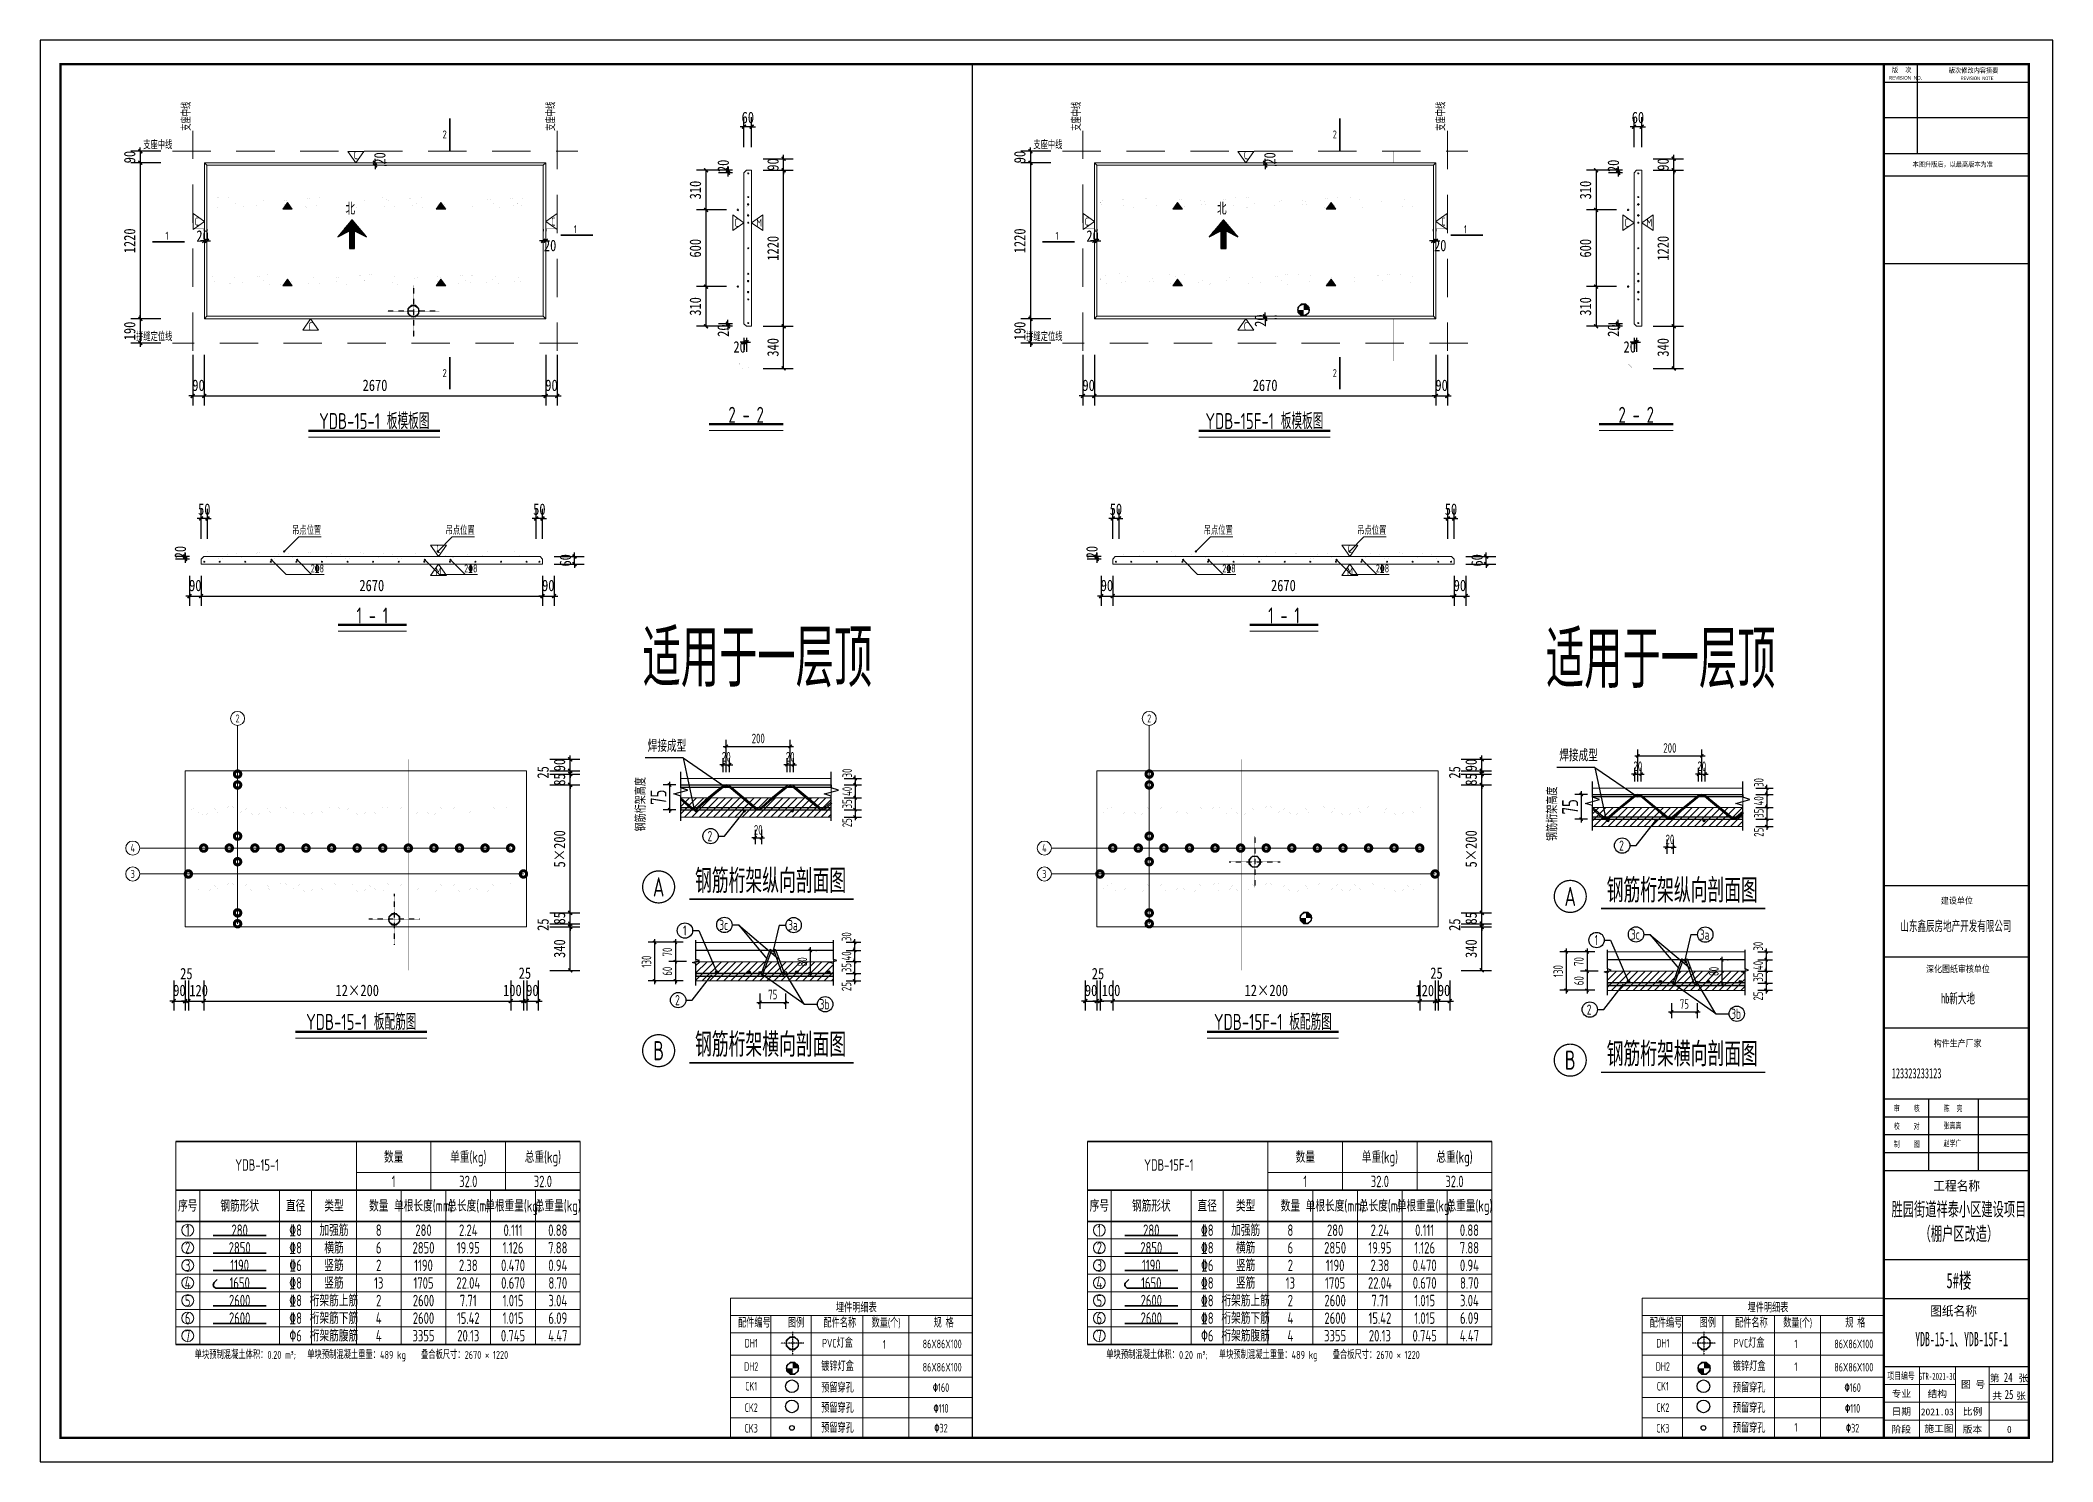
# Model space of a CAD drawing. Header units: millimetres. Extents: x 514 to 31055, y 121 to 26754.
# Drawn here: x 15320 to 31055, y 15640 to 26754 of the extents above; entities that cross this region are included whole.
import ezdxf
from ezdxf.enums import TextEntityAlignment as Align

# ---------------------------------------------------------------- set-up
doc = ezdxf.new("R2010")
doc.units = ezdxf.units.MM
doc.linetypes.add('DOTE', pattern=[2.42, 2, -0.2, 0.02, -0.2])
doc.linetypes.add('虚线', pattern=[500, 300, -200])
for name, color, linetype in [('000-86线盒详图', 7, 'Continuous'), ('1看线', 7, 'Continuous'), ('a--r1', 92, 'Continuous'), ('AXIS', 3, 'Continuous'), ('DIM', 108, 'Continuous'), ('hatch', 8, 'Continuous'), ('NUM', 7, 'Continuous'), ('PUB_DIM', 3, 'Continuous'), ('PUB_TITLE', 4, 'Continuous'), ('REIN', 1, 'Continuous'), ('TAB_TEXT', 7, 'Continuous'), ('TEXT', 7, 'Continuous'), ('THIC', 6, 'Continuous'), ('THIN', 5, 'Continuous'), ('tk1', 177, 'Continuous'), ('公用-图框', 7, 'Continuous'), ('叠合板方向', 7, 'Continuous')]:
    doc.layers.add(name, color=color, linetype=linetype)
for name, color, linetype, lineweight in [('floor', 7, 'Continuous', 18), ('参数表文字', 7, 'Continuous', 18), ('叠合板详图文字', 8, 'Continuous', 18), ('叠合板详图标注', 7, 'Continuous', 18), ('叠合板详图桁架筋', 6, 'Continuous', 35), ('叠合板详图边线', 4, 'Continuous', 18), ('叠合板详图钢筋', 1, 'Continuous', 35), ('图框', 9, 'Continuous', 18), ('拼缝定位线', 7, 'Continuous', 35), ('直线', 7, 'Continuous', 18), ('结构文字', 7, 'Continuous', 15), ('详图剖断线', 7, 'Continuous', 35), ('钢筋表文字', 7, 'Continuous', 18), ('钢筋表粗线', 7, 'Continuous', 35), ('钢筋表边线', 253, 'Continuous', 18), ('钢筋表钢筋', 1, 'Continuous', 35)]:
    doc.layers.add(name, color=color, linetype=linetype, lineweight=lineweight)
doc.styles.add('ARIAL', font='arial.ttf', dxfattribs={"width": 1.2, "height": 2})
doc.styles.add('H', font='tssdeng.shx', dxfattribs={"width": 0.7, "bigfont": 'hztxt.shx'})
doc.styles.add('HT', font='simhei.ttf', dxfattribs={"width": 0.7})
doc.styles.add('SUNTXT', font='', dxfattribs={"height": 2.5})
doc.styles.add('TSSD_Label', font='tssdeng2.shx', dxfattribs={"width": 0.7, "bigfont": 'hztxt.shx'})
doc.styles.add('TSSD_Norm', font='tssdeng.shx', dxfattribs={"bigfont": 'hztxt.shx'})
doc.styles.add('TSSD_Num', font='tssdeng2.shx', dxfattribs={"width": 0.7, "bigfont": 'Hztxt.shx'})
doc.styles.add('TSSD_Rein', font='TSSDENG', dxfattribs={"width": 0.7, "bigfont": 'HZTXT'})
doc.styles.add('样式 1', font='yjkeng.shx', dxfattribs={"width": 0.7, "height": 250, "bigfont": 'yjkchn.shx'})
doc.styles.add('黑体', font='simhei.ttf', dxfattribs={"width": 0.8})
doc.styles.get('SUNTXT').set_extended_font_data('SimSun')
doc.dimstyles.new('_TCH_ARCH&&30', dxfattribs={"dimtxt": 89.25, "dimasz": 30, "dimexe": 75, "dimexo": 90, "dimgap": 37.875, "dimtad": 1, "dimdec": 0, "dimzin": 0, "dimdsep": 46, "dimtxsty": '黑体', "dimblk": 'ARCHTICK', "dimcen": 0.09, "dimclrt": 7, "dimazin": 2, "dimtfac": 1, "dimtdec": 0, "dimtix": 1, "dimtmove": 2, "dimatfit": 3, "dimfxl": 30, "dimtolj": 1, "dimtzin": 0, "dimarcsym": 0})
doc.dimstyles.new('TSSD_20_100', dxfattribs={"dimtxt": 300, "dimasz": 100, "dimexe": 200, "dimexo": 400, "dimgap": 100, "dimtad": 1, "dimdec": 0, "dimlfac": 0.2, "dimzin": 0, "dimdsep": 46, "dimtxsty": 'TSSD_Rein', "dimblk": 'ARCHTICK', "dimcen": 0, "dimdle": 100, "dimclrt": 7, "dimadec": 0, "dimazin": 0, "dimtfac": 1, "dimtdec": 0, "dimtix": 1, "dimtmove": 2, "dimatfit": 3, "dimfxl": 1, "dimtolj": 1, "dimtzin": 0, "dimarcsym": 0})

msp = doc.modelspace()

# ---------------------------------------------------------------- texts
at = {"layer": '1看线', "color": 6, "linetype": 'Continuous', "style": 'SUNTXT'}
for s, height, width, p in [('YDB-15-1、YDB-15F-1', 112.266, 0.5, (30343.1, 16543.1)), ('24', 71.85, 0.7, (30706.9, 16264.2))]:
    msp.add_text(s, height=height, dxfattribs=dict(at, width=width)).set_placement(p, align=Align.CENTER)
at = {"layer": '参数表文字', "style": '样式 1', "width": 0.7}
for p in [(16378.8, 16506.6), (23506.8, 16506.6)]:
    msp.add_text('     单块预制混凝土体积：0.20 m%%1403%%141;   单块预制混凝土重量：489 kg    叠合板尺寸：2670 × 1220 ', height=62.5, dxfattribs=at).set_placement(p, align=Align.TOP_LEFT)
at = {"layer": '叠合板详图文字', "color": 0, "style": '样式 1', "width": 0.7}
for s, height, p in [('YDB-15-1 板模板图', 125, (17931.4, 23714)), ('2 - 2', 125, (20838.7, 23763.3)), ('YDB-15F-1 板模板图', 125, (24891.3, 23714)), ('2 - 2', 125, (27798.6, 23763.3)), ('1 - 1', 125, (17916.3, 22194.4)), ('适用于一层顶', 450, (20926.9, 21697.6)), ('1 - 1', 125, (25044.4, 22194.4)), ('适用于一层顶', 450, (27990.2, 21687.8)), ('YDB-15-1 板配筋图', 125, (17829.6, 19016.5)), ('YDB-15F-1 板配筋图', 125, (24957.7, 19016.5))]:
    msp.add_text(s, height=height, dxfattribs=at).set_placement(p, align=Align.CENTER)
at = {"layer": '叠合板详图标注', "style": '样式 1', "width": 0.7}
for p in [(18497.5, 26017.7), (25457.3, 26017.7), (18497.5, 24151.6), (25457.3, 24151.6)]:
    msp.add_text('2', height=62.5, dxfattribs=at).set_placement(p, align=Align.MIDDLE_RIGHT)
for s, p in [('C', (17787.5, 25855.3)), ('C', (24747.3, 25855.3)), ('C', (16543.6, 25336.4)), ('C', (19331.4, 25336.4)), ('C', (20763.1, 25328)), ('M', (20940.9, 25328)), ('C', (23503.4, 25336.4)), ('C', (26291.3, 25336.4)), ('C', (27723, 25328)), ('M', (27900.8, 25328)), ('C', (17433.9, 24517.5)), ('C', (24747.3, 24517.5)), ('C', (18432.4, 22776.8)), ('C', (25560.4, 22776.8)), ('M', (18432.4, 22599)), ('M', (25560.4, 22599)), ('2', (16862.5, 21451.5)), ('2', (23990.6, 21451.5)), ('4', (16042.5, 20438)), ('4', (23170.6, 20438)), ('3', (16042.5, 20235.6)), ('3', (23170.6, 20235.6))]:
    msp.add_text(s, height=62.5, dxfattribs=at).set_placement(p, align=Align.MIDDLE_CENTER)
for p in [(16321.8, 25194.2), (19514.8, 25245.3), (23281.7, 25194.2), (26474.7, 25245.3)]:
    msp.add_text('1', height=62.5, dxfattribs=at).set_placement(p, align=Align.RIGHT)
at = {"layer": '拼缝定位线', "color": 8, "style": '样式 1', "width": 0.7}
for p in [(16495.6, 26046.4), (19345.6, 26046.4), (23455.5, 26046.4), (26305.5, 26046.4)]:
    msp.add_text('支座中线', height=62.5, rotation=90, dxfattribs=at).set_placement(p)
for s, p in [('支座中线', (16352.5, 25903.2)), ('支座中线', (23312.3, 25903.2)), ('拼缝定位线', (16352.5, 24403.2)), ('拼缝定位线', (23312.3, 24403.2))]:
    msp.add_text(s, height=62.5, dxfattribs=at).set_placement(p, align=Align.RIGHT)
at = {"layer": '直线', "style": '样式 1', "width": 0.7}
for s, p in [('吊点位置', (17516.1, 22888.5)), ('吊点位置', (18716.1, 22888.5)), ('吊点位置', (24644.2, 22888.5)), ('吊点位置', (25844.2, 22888.5)), ('2%%1328', (17538.7, 22593.1)), ('2%%1328', (18738.7, 22593.1)), ('2%%1328', (24666.8, 22593.1)), ('2%%1328', (25866.8, 22593.1))]:
    msp.add_text(s, height=62.5, dxfattribs=at).set_placement(p, align=Align.RIGHT)
at = {"layer": '结构文字', "color": 6, "lineweight": 15, "ltscale": 100, "style": 'TSSD_Rein', "width": 0.7}
for p in [(21919.2, 16523.8), (29047.2, 16527.9), (29047.2, 16348.8), (29047.2, 15875.9)]:
    msp.add_text('1', height=67.5, dxfattribs=at).set_placement(p, align=Align.CENTER)
at = {"layer": '钢筋表文字', "style": '样式 1', "width": 0.7}
for s, p in [('YDB-15-1', (17015.5, 17960.5)), ('数量', (18082.9, 18022.2)), ('单重(kg)', (18666.3, 18022.2)), ('总重(kg)', (19249.6, 18022.2)), ('YDB-15F-1', (24143.6, 17960.5)), ('数量', (25211, 18022.2)), ('单重(kg)', (25794.3, 18022.2)), ('总重(kg)', (26377.6, 18022.2)), ('1', (18082.9, 17831.6)), ('32.0', (18666.3, 17831.6)), ('32.0', (19249.6, 17831.6)), ('1', (25211, 17831.6)), ('32.0', (25794.3, 17831.6)), ('32.0', (26377.6, 17831.6)), ('序号', (16472.5, 17641)), ('钢筋形状', (16878.8, 17641)), ('直径', (17316.3, 17641)), ('类型', (17616.3, 17641)), ('数量', (17966.3, 17641)), ('单根长度(mm)', (18316.3, 17641)), ('总长度(m)', (18666.3, 17641)), ('单根重量(kg)', (19016.3, 17641)), ('总重量(kg)', (19366.3, 17641)), ('序号', (23600.6, 17641)), ('钢筋形状', (24006.8, 17641)), ('直径', (24444.3, 17641)), ('类型', (24744.3, 17641)), ('数量', (25094.3, 17641)), ('单根长度(mm)', (25444.3, 17641)), ('总长度(m)', (25794.3, 17641)), ('单根重量(kg)', (26144.3, 17641)), ('总重量(kg)', (26494.3, 17641)), ('1', (16472.5, 17450.3)), ('280', (16878.8, 17450.3)), ('%%1328', (17316.3, 17450.3)), ('加强筋', (17616.3, 17450.3)), ('8', (17966.3, 17450.3)), ('280', (18316.3, 17450.3)), ('2.24', (18666.3, 17450.3)), ('0.111', (19016.3, 17450.3)), ('0.88', (19366.3, 17450.3)), ('1', (23600.6, 17450.3)), ('280', (24006.8, 17450.3)), ('%%1328', (24444.3, 17450.3)), ('加强筋', (24744.3, 17450.3)), ('8', (25094.3, 17450.3)), ('280', (25444.3, 17450.3)), ('2.24', (25794.3, 17450.3)), ('0.111', (26144.3, 17450.3)), ('0.88', (26494.3, 17450.3)), ('2', (16472.5, 17312.8)), ('2850', (16878.8, 17312.8)), ('%%1328', (17316.3, 17312.8)), ('横筋', (17616.3, 17312.8)), ('6', (17966.3, 17312.8)), ('2850', (18316.3, 17312.8)), ('19.95', (18666.3, 17312.8)), ('1.126', (19016.3, 17312.8)), ('7.88', (19366.3, 17312.8)), ('2', (23600.6, 17312.8)), ('2850', (24006.8, 17312.8)), ('%%1328', (24444.3, 17312.8)), ('横筋', (24744.3, 17312.8)), ('6', (25094.3, 17312.8)), ('2850', (25444.3, 17312.8)), ('19.95', (25794.3, 17312.8)), ('1.126', (26144.3, 17312.8)), ('7.88', (26494.3, 17312.8)), ('3', (16472.5, 17175.3)), ('1190', (16878.8, 17175.3)), ('%%1326', (17316.3, 17175.3)), ('竖筋', (17616.3, 17175.3)), ('2', (17966.3, 17175.3)), ('1190', (18316.3, 17175.3)), ('2.38', (18666.3, 17175.3)), ('0.470', (19016.3, 17175.3)), ('0.94', (19366.3, 17175.3)), ('3', (23600.6, 17175.3)), ('1190', (24006.8, 17175.3)), ('%%1326', (24444.3, 17175.3)), ('竖筋', (24744.3, 17175.3)), ('2', (25094.3, 17175.3)), ('1190', (25444.3, 17175.3)), ('2.38', (25794.3, 17175.3)), ('0.470', (26144.3, 17175.3)), ('0.94', (26494.3, 17175.3)), ('4', (16472.5, 17037.8)), ('1650', (16878.8, 17037.8)), ('%%1328', (17316.3, 17037.8)), ('竖筋', (17616.3, 17037.8)), ('13', (17966.3, 17037.8)), ('1705', (18316.3, 17037.8)), ('22.04', (18666.3, 17037.8)), ('0.670', (19016.3, 17037.8)), ('8.70', (19366.3, 17037.8)), ('4', (23600.6, 17037.8)), ('1650', (24006.8, 17037.8)), ('%%1328', (24444.3, 17037.8)), ('竖筋', (24744.3, 17037.8)), ('13', (25094.3, 17037.8)), ('1705', (25444.3, 17037.8)), ('22.04', (25794.3, 17037.8)), ('0.670', (26144.3, 17037.8)), ('8.70', (26494.3, 17037.8)), ('5', (16472.5, 16900.3)), ('2600', (16878.8, 16900.3)), ('%%1328', (17316.3, 16900.3)), ('桁架筋上筋', (17616.3, 16900.3)), ('2', (17966.3, 16900.3)), ('2600', (18316.3, 16900.3)), ('7.71', (18666.3, 16900.3)), ('1.015', (19016.3, 16900.3)), ('3.04', (19366.3, 16900.3)), ('5', (23600.6, 16900.3)), ('2600', (24006.8, 16900.3)), ('%%1328', (24444.3, 16900.3)), ('桁架筋上筋', (24744.3, 16900.3)), ('2', (25094.3, 16900.3)), ('2600', (25444.3, 16900.3)), ('7.71', (25794.3, 16900.3)), ('1.015', (26144.3, 16900.3)), ('3.04', (26494.3, 16900.3)), ('6', (16472.5, 16762.8)), ('2600', (16878.8, 16762.8)), ('%%1328', (17316.3, 16762.8)), ('桁架筋下筋', (17616.3, 16762.8)), ('桁架筋腹筋', (17616.3, 16625.3)), ('4', (17966.3, 16762.8)), ('2600', (18316.3, 16762.8)), ('15.42', (18666.3, 16762.8)), ('1.015', (19016.3, 16762.8)), ('6.09', (19366.3, 16762.8)), ('6', (23600.6, 16762.8)), ('2600', (24006.8, 16762.8)), ('%%1328', (24444.3, 16762.8)), ('桁架筋下筋', (24744.3, 16762.8)), ('桁架筋腹筋', (24744.3, 16625.3)), ('4', (25094.3, 16762.8)), ('2600', (25444.3, 16762.8)), ('15.42', (25794.3, 16762.8)), ('1.015', (26144.3, 16762.8)), ('6.09', (26494.3, 16762.8)), ('7', (16472.5, 16625.3)), ('%%1306', (17316.3, 16625.3)), ('4', (17966.3, 16625.3)), ('3355', (18316.3, 16625.3)), ('20.13', (18666.3, 16625.3)), ('0.745', (19016.3, 16625.3)), ('4.47', (19366.3, 16625.3)), ('7', (23600.6, 16625.3)), ('%%1306', (24444.3, 16625.3)), ('4', (25094.3, 16625.3)), ('3355', (25444.3, 16625.3)), ('20.13', (25794.3, 16625.3)), ('0.745', (26144.3, 16625.3)), ('4.47', (26494.3, 16625.3))]:
    msp.add_text(s, height=90, dxfattribs=at).set_placement(p, align=Align.MIDDLE_CENTER)

# ---------------------------------------------------------------- blocks, each defined once
blk = doc.blocks.new('_ArchTick')
at = {"color": 0, "const_width": 0.4}
blk.add_lwpolyline([(-0.5, -0.5), (0.5, 0.5)], dxfattribs=at)
blk = doc.blocks.new('*D296')
at = {"layer": 'Defpoints', "color": 0, "transparency": 16777216}
for p in [(16352, 25886), (16102, 25796), (16352, 25796)]:
    blk.add_point(p, dxfattribs=at)
at = {"layer": 'PUB_DIM', "color": 0, "lineweight": -2, "transparency": 16777216}
for p, q in [((16262, 25886), (16027, 25886)), ((16102, 25886), (16102, 25916)), ((16102, 25886), (16102, 25796)), ((16262, 25796), (16027, 25796)), ((16102, 25796), (16102, 25766))]:
    blk.add_line(p, q, dxfattribs=at)
at = {"layer": 'PUB_DIM', "color": 0, "lineweight": -2, "transparency": 16777216, "xscale": 30, "yscale": 30, "zscale": 30}
for p, rotation in [((16102, 25886), 270), ((16102, 25796), 90)]:
    blk.add_blockref('_ArchTick', p, dxfattribs=dict(at, rotation=rotation))
at = {"layer": 'PUB_DIM', "color": 7, "transparency": 16777216, "insert": (16019, 25841), "char_height": 89.2, "attachment_point": 5, "rotation": 90, "style": '黑体'}
blk.add_mtext('\\A1;90', dxfattribs=at)
blk = doc.blocks.new('*D297')
at = {"layer": 'Defpoints', "color": 0, "transparency": 16777216}
for p in [(16352, 24576), (16102, 24386), (16352, 24386)]:
    blk.add_point(p, dxfattribs=at)
at = {"layer": 'PUB_DIM', "color": 0, "lineweight": -2, "transparency": 16777216}
for p, q in [((16262, 24576), (16027, 24576)), ((16102, 24576), (16102, 24606)), ((16102, 24576), (16102, 24386)), ((16262, 24386), (16027, 24386)), ((16102, 24386), (16102, 24356))]:
    blk.add_line(p, q, dxfattribs=at)
at = {"layer": 'PUB_DIM', "color": 0, "lineweight": -2, "transparency": 16777216, "xscale": 30, "yscale": 30, "zscale": 30}
for p, rotation in [((16102, 24576), 270), ((16102, 24386), 90)]:
    blk.add_blockref('_ArchTick', p, dxfattribs=dict(at, rotation=rotation))
at = {"layer": 'PUB_DIM', "color": 7, "transparency": 16777216, "insert": (16019, 24481), "char_height": 89.2, "attachment_point": 5, "rotation": 90, "style": '黑体'}
blk.add_mtext('\\A1;190', dxfattribs=at)
blk = doc.blocks.new('*D282')
at = {"layer": 'Defpoints', "color": 0, "transparency": 16777216}
for p in [(16602, 24385), (19272, 24385), (19272, 23973)]:
    blk.add_point(p, dxfattribs=at)
at = {"layer": 'PUB_DIM', "color": 0, "lineweight": -2, "transparency": 16777216}
for p, q in [((16602, 24295), (16602, 23898)), ((19272, 24295), (19272, 23898)), ((16602, 23973), (19272, 23973))]:
    blk.add_line(p, q, dxfattribs=at)
at = {"layer": 'PUB_DIM', "color": 0, "lineweight": -2, "transparency": 16777216, "xscale": 30, "yscale": 30, "zscale": 30, "rotation": 180}
blk.add_blockref('_ArchTick', (16602, 23973), dxfattribs=at)
at = {"layer": 'PUB_DIM', "color": 0, "lineweight": -2, "transparency": 16777216, "xscale": 30, "yscale": 30, "zscale": 30}
blk.add_blockref('_ArchTick', (19272, 23973), dxfattribs=at)
at = {"layer": 'PUB_DIM', "color": 7, "transparency": 16777216, "insert": (17937, 24056), "char_height": 89.2, "attachment_point": 5, "style": '黑体'}
blk.add_mtext('\\A1;2670', dxfattribs=at)
blk = doc.blocks.new('*D283')
at = {"layer": 'Defpoints', "color": 0, "transparency": 16777216}
for p in [(16352, 25796), (16102, 24576), (16352, 24576)]:
    blk.add_point(p, dxfattribs=at)
at = {"layer": 'PUB_DIM', "color": 0, "lineweight": -2, "transparency": 16777216}
for p, q in [((16262, 25796), (16027, 25796)), ((16102, 25796), (16102, 24576)), ((16262, 24576), (16027, 24576))]:
    blk.add_line(p, q, dxfattribs=at)
at = {"layer": 'PUB_DIM', "color": 0, "lineweight": -2, "transparency": 16777216, "xscale": 30, "yscale": 30, "zscale": 30}
for p, rotation in [((16102, 25796), 90), ((16102, 24576), 270)]:
    blk.add_blockref('_ArchTick', p, dxfattribs=dict(at, rotation=rotation))
at = {"layer": 'PUB_DIM', "color": 7, "transparency": 16777216, "insert": (16019, 25186), "char_height": 89.2, "attachment_point": 5, "rotation": 90, "style": '黑体'}
blk.add_mtext('\\A1;1220', dxfattribs=at)
blk = doc.blocks.new('*D284')
at = {"layer": 'Defpoints', "color": 0, "transparency": 16777216}
for p in [(17937, 25796), (17937, 25776), (17937, 25776)]:
    blk.add_point(p, dxfattribs=at)
at = {"layer": 'PUB_DIM', "color": 0, "lineweight": -2, "transparency": 16777216}
for p, q in [((17937, 25796), (17937, 25826)), ((17937, 25796), (17937, 25776)), ((17937, 25776), (17937, 25746)), ((18027, 25796), (18012, 25796)), ((18027, 25776), (18012, 25776))]:
    blk.add_line(p, q, dxfattribs=at)
at = {"layer": 'PUB_DIM', "color": 0, "lineweight": -2, "transparency": 16777216, "xscale": 30, "yscale": 30, "zscale": 30}
for p, rotation in [((17937, 25796), 270), ((17937, 25776), 90)]:
    blk.add_blockref('_ArchTick', p, dxfattribs=dict(at, rotation=rotation))
at = {"layer": 'PUB_DIM', "color": 7, "transparency": 16777216, "insert": (17975, 25830), "char_height": 89.2, "attachment_point": 5, "rotation": 90, "style": '黑体'}
blk.add_mtext('\\A1;20', dxfattribs=at)
blk = doc.blocks.new('*D285')
at = {"layer": 'Defpoints', "color": 0, "transparency": 16777216}
for p in [(16602, 25186), (16622, 25186), (16622, 25186)]:
    blk.add_point(p, dxfattribs=at)
at = {"layer": 'PUB_DIM', "color": 0, "lineweight": -2, "transparency": 16777216}
for p, q in [((16602, 25186), (16572, 25186)), ((16602, 25276), (16602, 25261)), ((16602, 25186), (16622, 25186)), ((16622, 25276), (16622, 25261)), ((16622, 25186), (16652, 25186))]:
    blk.add_line(p, q, dxfattribs=at)
at = {"layer": 'PUB_DIM', "color": 0, "lineweight": -2, "transparency": 16777216, "xscale": 30, "yscale": 30, "zscale": 30}
blk.add_blockref('_ArchTick', (16602, 25186), dxfattribs=at)
at = {"layer": 'PUB_DIM', "color": 0, "lineweight": -2, "transparency": 16777216, "xscale": 30, "yscale": 30, "zscale": 30, "rotation": 180}
blk.add_blockref('_ArchTick', (16622, 25186), dxfattribs=at)
at = {"layer": 'PUB_DIM', "color": 7, "transparency": 16777216, "insert": (16589, 25223), "char_height": 89.2, "attachment_point": 5, "style": '黑体'}
blk.add_mtext('\\A1;20', dxfattribs=at)
blk = doc.blocks.new('*D286')
at = {"layer": 'Defpoints', "color": 0, "transparency": 16777216}
for p in [(19252, 25186), (19252, 25186), (19272, 25186)]:
    blk.add_point(p, dxfattribs=at)
at = {"layer": 'PUB_DIM', "color": 0, "lineweight": -2, "transparency": 16777216}
for p, q in [((19252, 25186), (19222, 25186)), ((19252, 25276), (19252, 25261)), ((19272, 25186), (19252, 25186)), ((19272, 25276), (19272, 25261)), ((19272, 25186), (19302, 25186))]:
    blk.add_line(p, q, dxfattribs=at)
at = {"layer": 'PUB_DIM', "color": 0, "lineweight": -2, "transparency": 16777216, "xscale": 30, "yscale": 30, "zscale": 30}
blk.add_blockref('_ArchTick', (19252, 25186), dxfattribs=at)
at = {"layer": 'PUB_DIM', "color": 0, "lineweight": -2, "transparency": 16777216, "xscale": 30, "yscale": 30, "zscale": 30, "rotation": 180}
blk.add_blockref('_ArchTick', (19272, 25186), dxfattribs=at)
at = {"layer": 'PUB_DIM', "color": 7, "transparency": 16777216, "insert": (19306, 25149), "char_height": 89.2, "attachment_point": 5, "style": '黑体'}
blk.add_mtext('\\A1;20', dxfattribs=at)
blk = doc.blocks.new('*D287')
at = {"layer": 'Defpoints', "color": 0, "transparency": 16777216}
for p in [(16512, 24385), (16602, 24385), (16602, 23973)]:
    blk.add_point(p, dxfattribs=at)
at = {"layer": 'PUB_DIM', "color": 0, "lineweight": -2, "transparency": 16777216}
for p, q in [((16512, 24295), (16512, 23898)), ((16602, 24295), (16602, 23898)), ((16512, 23973), (16482, 23973)), ((16512, 23973), (16602, 23973)), ((16602, 23973), (16632, 23973))]:
    blk.add_line(p, q, dxfattribs=at)
at = {"layer": 'PUB_DIM', "color": 0, "lineweight": -2, "transparency": 16777216, "xscale": 30, "yscale": 30, "zscale": 30}
blk.add_blockref('_ArchTick', (16512, 23973), dxfattribs=at)
at = {"layer": 'PUB_DIM', "color": 0, "lineweight": -2, "transparency": 16777216, "xscale": 30, "yscale": 30, "zscale": 30, "rotation": 180}
blk.add_blockref('_ArchTick', (16602, 23973), dxfattribs=at)
at = {"layer": 'PUB_DIM', "color": 7, "transparency": 16777216, "insert": (16557, 24056), "char_height": 89.2, "attachment_point": 5, "style": '黑体'}
blk.add_mtext('\\A1;90', dxfattribs=at)
blk = doc.blocks.new('*D288')
at = {"layer": 'Defpoints', "color": 0, "transparency": 16777216}
for p in [(19272, 24385), (19362, 24385), (19362, 23973)]:
    blk.add_point(p, dxfattribs=at)
at = {"layer": 'PUB_DIM', "color": 0, "lineweight": -2, "transparency": 16777216}
for p, q in [((19272, 24295), (19272, 23898)), ((19362, 24295), (19362, 23898)), ((19272, 23973), (19242, 23973)), ((19272, 23973), (19362, 23973)), ((19362, 23973), (19392, 23973))]:
    blk.add_line(p, q, dxfattribs=at)
at = {"layer": 'PUB_DIM', "color": 0, "lineweight": -2, "transparency": 16777216, "xscale": 30, "yscale": 30, "zscale": 30}
blk.add_blockref('_ArchTick', (19272, 23973), dxfattribs=at)
at = {"layer": 'PUB_DIM', "color": 0, "lineweight": -2, "transparency": 16777216, "xscale": 30, "yscale": 30, "zscale": 30, "rotation": 180}
blk.add_blockref('_ArchTick', (19362, 23973), dxfattribs=at)
at = {"layer": 'PUB_DIM', "color": 7, "transparency": 16777216, "insert": (19317, 24056), "char_height": 89.2, "attachment_point": 5, "style": '黑体'}
blk.add_mtext('\\A1;90', dxfattribs=at)
blk = doc.blocks.new('*D289')
at = {"layer": 'Defpoints', "color": 0, "transparency": 16777216}
for p in [(16577, 22658), (19247, 22658), (19247, 22408)]:
    blk.add_point(p, dxfattribs=at)
at = {"layer": 'PUB_DIM', "color": 0, "lineweight": -2, "transparency": 16777216}
for p, q in [((16577, 22568), (16577, 22333)), ((19247, 22568), (19247, 22333)), ((16577, 22408), (19247, 22408))]:
    blk.add_line(p, q, dxfattribs=at)
at = {"layer": 'PUB_DIM', "color": 0, "lineweight": -2, "transparency": 16777216, "xscale": 30, "yscale": 30, "zscale": 30, "rotation": 180}
blk.add_blockref('_ArchTick', (16577, 22408), dxfattribs=at)
at = {"layer": 'PUB_DIM', "color": 0, "lineweight": -2, "transparency": 16777216, "xscale": 30, "yscale": 30, "zscale": 30}
blk.add_blockref('_ArchTick', (19247, 22408), dxfattribs=at)
at = {"layer": 'PUB_DIM', "color": 7, "transparency": 16777216, "insert": (17912, 22491), "char_height": 89.2, "attachment_point": 5, "style": '黑体'}
blk.add_mtext('\\A1;2670', dxfattribs=at)
blk = doc.blocks.new('*D290')
at = {"layer": 'Defpoints', "color": 0, "transparency": 16777216}
for p in [(19247, 22718), (19497, 22718), (19247, 22658)]:
    blk.add_point(p, dxfattribs=at)
at = {"layer": 'PUB_DIM', "color": 0, "lineweight": -2, "transparency": 16777216}
for p, q in [((19337, 22718), (19572, 22718)), ((19497, 22718), (19497, 22748)), ((19497, 22658), (19497, 22718)), ((19337, 22658), (19572, 22658)), ((19497, 22658), (19497, 22628))]:
    blk.add_line(p, q, dxfattribs=at)
at = {"layer": 'PUB_DIM', "color": 0, "lineweight": -2, "transparency": 16777216, "xscale": 30, "yscale": 30, "zscale": 30}
for p, rotation in [((19497, 22718), 270), ((19497, 22658), 90)]:
    blk.add_blockref('_ArchTick', p, dxfattribs=dict(at, rotation=rotation))
at = {"layer": 'PUB_DIM', "color": 7, "transparency": 16777216, "insert": (19426, 22688), "char_height": 89.2, "attachment_point": 5, "rotation": 90, "style": '黑体'}
blk.add_mtext('\\A1;60', dxfattribs=at)
blk = doc.blocks.new('*D291')
at = {"layer": 'Defpoints', "color": 0, "transparency": 16777216}
for p in [(16452, 22698), (16577, 22718), (16577, 22698)]:
    blk.add_point(p, dxfattribs=at)
at = {"layer": 'PUB_DIM', "color": 0, "lineweight": -2, "transparency": 16777216}
for p, q in [((16487, 22718), (16377, 22718)), ((16487, 22698), (16377, 22698)), ((16452, 22718), (16452, 22748)), ((16452, 22718), (16452, 22698)), ((16452, 22698), (16452, 22668))]:
    blk.add_line(p, q, dxfattribs=at)
at = {"layer": 'PUB_DIM', "color": 0, "lineweight": -2, "transparency": 16777216, "xscale": 30, "yscale": 30, "zscale": 30}
for p, rotation in [((16452, 22718), 270), ((16452, 22698), 90)]:
    blk.add_blockref('_ArchTick', p, dxfattribs=dict(at, rotation=rotation))
at = {"layer": 'PUB_DIM', "color": 7, "transparency": 16777216, "insert": (16415, 22752), "char_height": 89.2, "attachment_point": 5, "rotation": 90, "style": '黑体'}
blk.add_mtext('\\A1;20', dxfattribs=at)
blk = doc.blocks.new('*D292')
at = {"layer": 'Defpoints', "color": 0, "transparency": 16777216}
for p in [(16487, 22658), (16577, 22658), (16577, 22408)]:
    blk.add_point(p, dxfattribs=at)
at = {"layer": 'PUB_DIM', "color": 0, "lineweight": -2, "transparency": 16777216}
for p, q in [((16487, 22568), (16487, 22333)), ((16577, 22568), (16577, 22333)), ((16487, 22408), (16457, 22408)), ((16487, 22408), (16577, 22408)), ((16577, 22408), (16607, 22408))]:
    blk.add_line(p, q, dxfattribs=at)
at = {"layer": 'PUB_DIM', "color": 0, "lineweight": -2, "transparency": 16777216, "xscale": 30, "yscale": 30, "zscale": 30}
blk.add_blockref('_ArchTick', (16487, 22408), dxfattribs=at)
at = {"layer": 'PUB_DIM', "color": 0, "lineweight": -2, "transparency": 16777216, "xscale": 30, "yscale": 30, "zscale": 30, "rotation": 180}
blk.add_blockref('_ArchTick', (16577, 22408), dxfattribs=at)
at = {"layer": 'PUB_DIM', "color": 7, "transparency": 16777216, "insert": (16532, 22491), "char_height": 89.2, "attachment_point": 5, "style": '黑体'}
blk.add_mtext('\\A1;90', dxfattribs=at)
blk = doc.blocks.new('*D293')
at = {"layer": 'Defpoints', "color": 0, "transparency": 16777216}
for p in [(19247, 22658), (19337, 22658), (19337, 22408)]:
    blk.add_point(p, dxfattribs=at)
at = {"layer": 'PUB_DIM', "color": 0, "lineweight": -2, "transparency": 16777216}
for p, q in [((19247, 22568), (19247, 22333)), ((19337, 22568), (19337, 22333)), ((19247, 22408), (19217, 22408)), ((19247, 22408), (19337, 22408)), ((19337, 22408), (19367, 22408))]:
    blk.add_line(p, q, dxfattribs=at)
at = {"layer": 'PUB_DIM', "color": 0, "lineweight": -2, "transparency": 16777216, "xscale": 30, "yscale": 30, "zscale": 30}
blk.add_blockref('_ArchTick', (19247, 22408), dxfattribs=at)
at = {"layer": 'PUB_DIM', "color": 0, "lineweight": -2, "transparency": 16777216, "xscale": 30, "yscale": 30, "zscale": 30, "rotation": 180}
blk.add_blockref('_ArchTick', (19337, 22408), dxfattribs=at)
at = {"layer": 'PUB_DIM', "color": 7, "transparency": 16777216, "insert": (19292, 22491), "char_height": 89.2, "attachment_point": 5, "style": '黑体'}
blk.add_mtext('\\A1;90', dxfattribs=at)
blk = doc.blocks.new('*D294')
at = {"layer": 'Defpoints', "color": 0, "transparency": 16777216}
for p in [(16577, 23015), (16577, 22765), (16627, 22765)]:
    blk.add_point(p, dxfattribs=at)
at = {"layer": 'PUB_DIM', "color": 0, "lineweight": -2, "transparency": 16777216}
for p, q in [((16577, 23015), (16547, 23015)), ((16577, 22855), (16577, 23090)), ((16627, 23015), (16577, 23015)), ((16627, 22855), (16627, 23090)), ((16627, 23015), (16657, 23015))]:
    blk.add_line(p, q, dxfattribs=at)
at = {"layer": 'PUB_DIM', "color": 0, "lineweight": -2, "transparency": 16777216, "xscale": 30, "yscale": 30, "zscale": 30}
blk.add_blockref('_ArchTick', (16577, 23015), dxfattribs=at)
at = {"layer": 'PUB_DIM', "color": 0, "lineweight": -2, "transparency": 16777216, "xscale": 30, "yscale": 30, "zscale": 30, "rotation": 180}
blk.add_blockref('_ArchTick', (16627, 23015), dxfattribs=at)
at = {"layer": 'PUB_DIM', "color": 7, "transparency": 16777216, "insert": (16602, 23087), "char_height": 89.2, "attachment_point": 5, "style": '黑体'}
blk.add_mtext('\\A1;50', dxfattribs=at)
blk = doc.blocks.new('*D295')
at = {"layer": 'Defpoints', "color": 0, "transparency": 16777216}
for p in [(19197, 23015), (19197, 22765), (19247, 22765)]:
    blk.add_point(p, dxfattribs=at)
at = {"layer": 'PUB_DIM', "color": 0, "lineweight": -2, "transparency": 16777216}
for p, q in [((19197, 23015), (19167, 23015)), ((19197, 22855), (19197, 23090)), ((19247, 23015), (19197, 23015)), ((19247, 22855), (19247, 23090)), ((19247, 23015), (19277, 23015))]:
    blk.add_line(p, q, dxfattribs=at)
at = {"layer": 'PUB_DIM', "color": 0, "lineweight": -2, "transparency": 16777216, "xscale": 30, "yscale": 30, "zscale": 30}
blk.add_blockref('_ArchTick', (19197, 23015), dxfattribs=at)
at = {"layer": 'PUB_DIM', "color": 0, "lineweight": -2, "transparency": 16777216, "xscale": 30, "yscale": 30, "zscale": 30, "rotation": 180}
blk.add_blockref('_ArchTick', (19247, 23015), dxfattribs=at)
at = {"layer": 'PUB_DIM', "color": 7, "transparency": 16777216, "insert": (19222, 23087), "char_height": 89.2, "attachment_point": 5, "style": '黑体'}
blk.add_mtext('\\A1;50', dxfattribs=at)
blk = doc.blocks.new('*D237')
at = {"layer": 'Defpoints', "color": 0, "transparency": 16777216}
for p in [(20882, 24518), (21132, 24518), (20882, 24188)]:
    blk.add_point(p, dxfattribs=at)
at = {"layer": 'PUB_DIM', "color": 0, "lineweight": -2, "transparency": 16777216}
for p, q in [((20972, 24518), (21207, 24518)), ((21132, 24188), (21132, 24518)), ((20972, 24188), (21207, 24188))]:
    blk.add_line(p, q, dxfattribs=at)
at = {"layer": 'PUB_DIM', "color": 0, "lineweight": -2, "transparency": 16777216, "xscale": 30, "yscale": 30, "zscale": 30}
for p, rotation in [((21132, 24518), 90), ((21132, 24188), 270)]:
    blk.add_blockref('_ArchTick', p, dxfattribs=dict(at, rotation=rotation))
at = {"layer": 'PUB_DIM', "color": 7, "transparency": 16777216, "insert": (21049, 24353), "char_height": 89.2, "attachment_point": 5, "rotation": 90, "style": '黑体'}
blk.add_mtext('\\A1;340', dxfattribs=at)
blk = doc.blocks.new('*D238')
at = {"layer": 'Defpoints', "color": 0, "transparency": 16777216}
for p in [(20882, 25738), (21132, 25738), (20882, 24518)]:
    blk.add_point(p, dxfattribs=at)
at = {"layer": 'PUB_DIM', "color": 0, "lineweight": -2, "transparency": 16777216}
for p, q in [((20972, 25738), (21207, 25738)), ((21132, 24518), (21132, 25738)), ((20972, 24518), (21207, 24518))]:
    blk.add_line(p, q, dxfattribs=at)
at = {"layer": 'PUB_DIM', "color": 0, "lineweight": -2, "transparency": 16777216, "xscale": 30, "yscale": 30, "zscale": 30}
for p, rotation in [((21132, 25738), 90), ((21132, 24518), 270)]:
    blk.add_blockref('_ArchTick', p, dxfattribs=dict(at, rotation=rotation))
at = {"layer": 'PUB_DIM', "color": 7, "transparency": 16777216, "insert": (21049, 25128), "char_height": 89.2, "attachment_point": 5, "rotation": 90, "style": '黑体'}
blk.add_mtext('\\A1;1220', dxfattribs=at)
blk = doc.blocks.new('*D239')
at = {"layer": 'Defpoints', "color": 0, "transparency": 16777216}
for p in [(20882, 25828), (21132, 25828), (20882, 25738)]:
    blk.add_point(p, dxfattribs=at)
at = {"layer": 'PUB_DIM', "color": 0, "lineweight": -2, "transparency": 16777216}
for p, q in [((20972, 25828), (21207, 25828)), ((21132, 25828), (21132, 25858)), ((21132, 25738), (21132, 25828)), ((20972, 25738), (21207, 25738)), ((21132, 25738), (21132, 25708))]:
    blk.add_line(p, q, dxfattribs=at)
at = {"layer": 'PUB_DIM', "color": 0, "lineweight": -2, "transparency": 16777216, "xscale": 30, "yscale": 30, "zscale": 30}
for p, rotation in [((21132, 25828), 270), ((21132, 25738), 90)]:
    blk.add_blockref('_ArchTick', p, dxfattribs=dict(at, rotation=rotation))
at = {"layer": 'PUB_DIM', "color": 7, "transparency": 16777216, "insert": (21049, 25783), "char_height": 89.2, "attachment_point": 5, "rotation": 90, "style": '黑体'}
blk.add_mtext('\\A1;90', dxfattribs=at)
blk = doc.blocks.new('*D240')
at = {"layer": 'Defpoints', "color": 0, "transparency": 16777216}
for p in [(20822, 26078), (20822, 25828), (20882, 25828)]:
    blk.add_point(p, dxfattribs=at)
at = {"layer": 'PUB_DIM', "color": 0, "lineweight": -2, "transparency": 16777216}
for p, q in [((20822, 25918), (20822, 26153)), ((20882, 25918), (20882, 26153)), ((20822, 26078), (20792, 26078)), ((20882, 26078), (20822, 26078)), ((20882, 26078), (20912, 26078))]:
    blk.add_line(p, q, dxfattribs=at)
at = {"layer": 'PUB_DIM', "color": 0, "lineweight": -2, "transparency": 16777216, "xscale": 30, "yscale": 30, "zscale": 30}
blk.add_blockref('_ArchTick', (20822, 26078), dxfattribs=at)
at = {"layer": 'PUB_DIM', "color": 0, "lineweight": -2, "transparency": 16777216, "xscale": 30, "yscale": 30, "zscale": 30, "rotation": 180}
blk.add_blockref('_ArchTick', (20882, 26078), dxfattribs=at)
at = {"layer": 'PUB_DIM', "color": 7, "transparency": 16777216, "insert": (20852, 26150), "char_height": 89.2, "attachment_point": 5, "style": '黑体'}
blk.add_mtext('\\A1;60', dxfattribs=at)
blk = doc.blocks.new('*D241')
at = {"layer": 'Defpoints', "color": 0, "transparency": 16777216}
for p in [(20822, 24518), (20842, 24518), (20842, 24393)]:
    blk.add_point(p, dxfattribs=at)
at = {"layer": 'PUB_DIM', "color": 0, "lineweight": -2, "transparency": 16777216}
for p, q in [((20822, 24393), (20792, 24393)), ((20822, 24428), (20822, 24318)), ((20822, 24393), (20842, 24393)), ((20842, 24428), (20842, 24318)), ((20842, 24393), (20872, 24393))]:
    blk.add_line(p, q, dxfattribs=at)
at = {"layer": 'PUB_DIM', "color": 0, "lineweight": -2, "transparency": 16777216, "xscale": 30, "yscale": 30, "zscale": 30}
blk.add_blockref('_ArchTick', (20822, 24393), dxfattribs=at)
at = {"layer": 'PUB_DIM', "color": 0, "lineweight": -2, "transparency": 16777216, "xscale": 30, "yscale": 30, "zscale": 30, "rotation": 180}
blk.add_blockref('_ArchTick', (20842, 24393), dxfattribs=at)
at = {"layer": 'PUB_DIM', "color": 7, "transparency": 16777216, "insert": (20788, 24356), "char_height": 89.2, "attachment_point": 5, "style": '黑体'}
blk.add_mtext('\\A1;20', dxfattribs=at)
blk = doc.blocks.new('*D242')
at = {"layer": 'Defpoints', "color": 0, "transparency": 16777216}
for p in [(20697, 24518), (20822, 24538), (20822, 24518)]:
    blk.add_point(p, dxfattribs=at)
at = {"layer": 'PUB_DIM', "color": 0, "lineweight": -2, "transparency": 16777216}
for p, q in [((20697, 24538), (20697, 24568)), ((20732, 24538), (20622, 24538)), ((20732, 24518), (20622, 24518)), ((20697, 24538), (20697, 24518)), ((20697, 24518), (20697, 24488))]:
    blk.add_line(p, q, dxfattribs=at)
at = {"layer": 'PUB_DIM', "color": 0, "lineweight": -2, "transparency": 16777216, "xscale": 30, "yscale": 30, "zscale": 30}
for p, rotation in [((20697, 24538), 270), ((20697, 24518), 90)]:
    blk.add_blockref('_ArchTick', p, dxfattribs=dict(at, rotation=rotation))
at = {"layer": 'PUB_DIM', "color": 7, "transparency": 16777216, "insert": (20660, 24484), "char_height": 89.2, "attachment_point": 5, "rotation": 90, "style": '黑体'}
blk.add_mtext('\\A1;20', dxfattribs=at)
blk = doc.blocks.new('*D243')
at = {"layer": 'Defpoints', "color": 0, "transparency": 16777216}
for p in [(20697, 25718), (20822, 25738), (20822, 25718)]:
    blk.add_point(p, dxfattribs=at)
at = {"layer": 'PUB_DIM', "color": 0, "lineweight": -2, "transparency": 16777216}
for p, q in [((20732, 25738), (20622, 25738)), ((20732, 25718), (20622, 25718)), ((20697, 25738), (20697, 25768)), ((20697, 25738), (20697, 25718)), ((20697, 25718), (20697, 25688))]:
    blk.add_line(p, q, dxfattribs=at)
at = {"layer": 'PUB_DIM', "color": 0, "lineweight": -2, "transparency": 16777216, "xscale": 30, "yscale": 30, "zscale": 30}
for p, rotation in [((20697, 25738), 270), ((20697, 25718), 90)]:
    blk.add_blockref('_ArchTick', p, dxfattribs=dict(at, rotation=rotation))
at = {"layer": 'PUB_DIM', "color": 7, "transparency": 16777216, "insert": (20660, 25772), "char_height": 89.2, "attachment_point": 5, "rotation": 90, "style": '黑体'}
blk.add_mtext('\\A1;20', dxfattribs=at)
blk = doc.blocks.new('*D244')
at = {"layer": 'Defpoints', "color": 0, "transparency": 16777216}
for p in [(20775, 25738), (20525, 25428), (20775, 25428)]:
    blk.add_point(p, dxfattribs=at)
at = {"layer": 'PUB_DIM', "color": 0, "lineweight": -2, "transparency": 16777216}
for p, q in [((20685, 25738), (20450, 25738)), ((20525, 25738), (20525, 25428)), ((20685, 25428), (20450, 25428))]:
    blk.add_line(p, q, dxfattribs=at)
at = {"layer": 'PUB_DIM', "color": 0, "lineweight": -2, "transparency": 16777216, "xscale": 30, "yscale": 30, "zscale": 30}
for p, rotation in [((20525, 25738), 90), ((20525, 25428), 270)]:
    blk.add_blockref('_ArchTick', p, dxfattribs=dict(at, rotation=rotation))
at = {"layer": 'PUB_DIM', "color": 7, "transparency": 16777216, "insert": (20442, 25583), "char_height": 89.2, "attachment_point": 5, "rotation": 90, "style": '黑体'}
blk.add_mtext('\\A1;310', dxfattribs=at)
blk = doc.blocks.new('*D245')
at = {"layer": 'Defpoints', "color": 0, "transparency": 16777216}
for p in [(20775, 25428), (20525, 24828), (20775, 24828)]:
    blk.add_point(p, dxfattribs=at)
at = {"layer": 'PUB_DIM', "color": 0, "lineweight": -2, "transparency": 16777216}
for p, q in [((20685, 25428), (20450, 25428)), ((20525, 25428), (20525, 24828)), ((20685, 24828), (20450, 24828))]:
    blk.add_line(p, q, dxfattribs=at)
at = {"layer": 'PUB_DIM', "color": 0, "lineweight": -2, "transparency": 16777216, "xscale": 30, "yscale": 30, "zscale": 30}
for p, rotation in [((20525, 25428), 90), ((20525, 24828), 270)]:
    blk.add_blockref('_ArchTick', p, dxfattribs=dict(at, rotation=rotation))
at = {"layer": 'PUB_DIM', "color": 7, "transparency": 16777216, "insert": (20442, 25128), "char_height": 89.2, "attachment_point": 5, "rotation": 90, "style": '黑体'}
blk.add_mtext('\\A1;600', dxfattribs=at)
blk = doc.blocks.new('*D246')
at = {"layer": 'Defpoints', "color": 0, "transparency": 16777216}
for p in [(20775, 24828), (20525, 24518), (20775, 24518)]:
    blk.add_point(p, dxfattribs=at)
at = {"layer": 'PUB_DIM', "color": 0, "lineweight": -2, "transparency": 16777216}
for p, q in [((20685, 24828), (20450, 24828)), ((20525, 24828), (20525, 24518)), ((20685, 24518), (20450, 24518))]:
    blk.add_line(p, q, dxfattribs=at)
at = {"layer": 'PUB_DIM', "color": 0, "lineweight": -2, "transparency": 16777216, "xscale": 30, "yscale": 30, "zscale": 30}
for p, rotation in [((20525, 24828), 90), ((20525, 24518), 270)]:
    blk.add_blockref('_ArchTick', p, dxfattribs=dict(at, rotation=rotation))
at = {"layer": 'PUB_DIM', "color": 7, "transparency": 16777216, "insert": (20442, 24673), "char_height": 89.2, "attachment_point": 5, "rotation": 90, "style": '黑体'}
blk.add_mtext('\\A1;310', dxfattribs=at)
blk = doc.blocks.new('*D247')
at = {"layer": 'Defpoints', "color": 0, "transparency": 16777216}
for p in [(19213, 19847), (19463, 19847), (19213, 19822)]:
    blk.add_point(p, dxfattribs=at)
at = {"layer": 'PUB_DIM', "color": 0, "lineweight": -2, "transparency": 16777216}
for p, q in [((19303, 19847), (19538, 19847)), ((19463, 19847), (19463, 19877)), ((19463, 19822), (19463, 19847)), ((19303, 19822), (19538, 19822)), ((19463, 19822), (19463, 19792))]:
    blk.add_line(p, q, dxfattribs=at)
at = {"layer": 'PUB_DIM', "color": 0, "lineweight": -2, "transparency": 16777216, "xscale": 30, "yscale": 30, "zscale": 30}
for p, rotation in [((19463, 19847), 270), ((19463, 19822), 90)]:
    blk.add_blockref('_ArchTick', p, dxfattribs=dict(at, rotation=rotation))
at = {"layer": 'PUB_DIM', "color": 7, "transparency": 16777216, "insert": (19251, 19839), "char_height": 89.2, "attachment_point": 5, "rotation": 90, "style": '黑体'}
blk.add_mtext('\\A1;25', dxfattribs=at)
blk = doc.blocks.new('*D248')
at = {"layer": 'Defpoints', "color": 0, "transparency": 16777216}
for p in [(19213, 19932), (19213, 19847), (19463, 19932)]:
    blk.add_point(p, dxfattribs=at)
at = {"layer": 'PUB_DIM', "color": 0, "lineweight": -2, "transparency": 16777216}
for p, q in [((19303, 19932), (19538, 19932)), ((19303, 19847), (19538, 19847)), ((19463, 19932), (19463, 19962)), ((19463, 19847), (19463, 19932)), ((19463, 19847), (19463, 19817))]:
    blk.add_line(p, q, dxfattribs=at)
at = {"layer": 'PUB_DIM', "color": 0, "lineweight": -2, "transparency": 16777216, "xscale": 30, "yscale": 30, "zscale": 30}
for p, rotation in [((19463, 19932), 270), ((19463, 19847), 90)]:
    blk.add_blockref('_ArchTick', p, dxfattribs=dict(at, rotation=rotation))
at = {"layer": 'PUB_DIM', "color": 7, "transparency": 16777216, "insert": (19380, 19889), "char_height": 89.2, "attachment_point": 5, "rotation": 90, "style": '黑体'}
blk.add_mtext('\\A1;85', dxfattribs=at)
blk = doc.blocks.new('*D249')
at = {"layer": 'Defpoints', "color": 0, "transparency": 16777216}
for p in [(19213, 20932), (19463, 20932), (19213, 19932)]:
    blk.add_point(p, dxfattribs=at)
at = {"layer": 'PUB_DIM', "color": 0, "lineweight": -2, "transparency": 16777216}
for p, q in [((19303, 20932), (19538, 20932)), ((19463, 19932), (19463, 20932)), ((19303, 19932), (19538, 19932))]:
    blk.add_line(p, q, dxfattribs=at)
at = {"layer": 'PUB_DIM', "color": 0, "lineweight": -2, "transparency": 16777216, "xscale": 30, "yscale": 30, "zscale": 30}
for p, rotation in [((19463, 20932), 90), ((19463, 19932), 270)]:
    blk.add_blockref('_ArchTick', p, dxfattribs=dict(at, rotation=rotation))
at = {"layer": 'PUB_DIM', "color": 7, "transparency": 16777216, "insert": (19380, 20432), "char_height": 89.2, "attachment_point": 5, "rotation": 90, "style": '黑体'}
blk.add_mtext('\\A1;5×200', dxfattribs=at)
blk = doc.blocks.new('*D250')
at = {"layer": 'Defpoints', "color": 0, "transparency": 16777216}
for p in [(19213, 21017), (19213, 20932), (19463, 21017)]:
    blk.add_point(p, dxfattribs=at)
at = {"layer": 'PUB_DIM', "color": 0, "lineweight": -2, "transparency": 16777216}
for p, q in [((19303, 21017), (19538, 21017)), ((19303, 20932), (19538, 20932)), ((19463, 21017), (19463, 21047)), ((19463, 20932), (19463, 21017)), ((19463, 20932), (19463, 20902))]:
    blk.add_line(p, q, dxfattribs=at)
at = {"layer": 'PUB_DIM', "color": 0, "lineweight": -2, "transparency": 16777216, "xscale": 30, "yscale": 30, "zscale": 30}
for p, rotation in [((19463, 21017), 270), ((19463, 20932), 90)]:
    blk.add_blockref('_ArchTick', p, dxfattribs=dict(at, rotation=rotation))
at = {"layer": 'PUB_DIM', "color": 7, "transparency": 16777216, "insert": (19380, 20974), "char_height": 89.2, "attachment_point": 5, "rotation": 90, "style": '黑体'}
blk.add_mtext('\\A1;85', dxfattribs=at)
blk = doc.blocks.new('*D251')
at = {"layer": 'Defpoints', "color": 0, "transparency": 16777216}
for p in [(19213, 21042), (19213, 21017), (19463, 21042)]:
    blk.add_point(p, dxfattribs=at)
at = {"layer": 'PUB_DIM', "color": 0, "lineweight": -2, "transparency": 16777216}
for p, q in [((19303, 21042), (19538, 21042)), ((19303, 21017), (19538, 21017)), ((19463, 21042), (19463, 21072)), ((19463, 21017), (19463, 21042)), ((19463, 21017), (19463, 20987))]:
    blk.add_line(p, q, dxfattribs=at)
at = {"layer": 'PUB_DIM', "color": 0, "lineweight": -2, "transparency": 16777216, "xscale": 30, "yscale": 30, "zscale": 30}
for p, rotation in [((19463, 21042), 270), ((19463, 21017), 90)]:
    blk.add_blockref('_ArchTick', p, dxfattribs=dict(at, rotation=rotation))
at = {"layer": 'PUB_DIM', "color": 7, "transparency": 16777216, "insert": (19251, 21030), "char_height": 89.2, "attachment_point": 5, "rotation": 90, "style": '黑体'}
blk.add_mtext('\\A1;25', dxfattribs=at)
blk = doc.blocks.new('*D252')
at = {"layer": 'Defpoints', "color": 0, "transparency": 16777216}
for p in [(16453, 19492), (16478, 19492), (16478, 19242)]:
    blk.add_point(p, dxfattribs=at)
at = {"layer": 'PUB_DIM', "color": 0, "lineweight": -2, "transparency": 16777216}
for p, q in [((16453, 19402), (16453, 19167)), ((16478, 19402), (16478, 19167)), ((16453, 19242), (16423, 19242)), ((16453, 19242), (16478, 19242)), ((16478, 19242), (16508, 19242))]:
    blk.add_line(p, q, dxfattribs=at)
at = {"layer": 'PUB_DIM', "color": 0, "lineweight": -2, "transparency": 16777216, "xscale": 30, "yscale": 30, "zscale": 30}
blk.add_blockref('_ArchTick', (16453, 19242), dxfattribs=at)
at = {"layer": 'PUB_DIM', "color": 0, "lineweight": -2, "transparency": 16777216, "xscale": 30, "yscale": 30, "zscale": 30, "rotation": 180}
blk.add_blockref('_ArchTick', (16478, 19242), dxfattribs=at)
at = {"layer": 'PUB_DIM', "color": 7, "transparency": 16777216, "insert": (16462, 19456), "char_height": 89.2, "attachment_point": 5, "style": '黑体'}
blk.add_mtext('\\A1;25', dxfattribs=at)
blk = doc.blocks.new('*D253')
at = {"layer": 'Defpoints', "color": 0, "transparency": 16777216}
for p in [(16478, 19492), (16598, 19492), (16598, 19242)]:
    blk.add_point(p, dxfattribs=at)
at = {"layer": 'PUB_DIM', "color": 0, "lineweight": -2, "transparency": 16777216}
for p, q in [((16478, 19402), (16478, 19167)), ((16598, 19402), (16598, 19167)), ((16478, 19242), (16598, 19242))]:
    blk.add_line(p, q, dxfattribs=at)
at = {"layer": 'PUB_DIM', "color": 0, "lineweight": -2, "transparency": 16777216, "xscale": 30, "yscale": 30, "zscale": 30, "rotation": 180}
blk.add_blockref('_ArchTick', (16478, 19242), dxfattribs=at)
at = {"layer": 'PUB_DIM', "color": 0, "lineweight": -2, "transparency": 16777216, "xscale": 30, "yscale": 30, "zscale": 30}
blk.add_blockref('_ArchTick', (16598, 19242), dxfattribs=at)
at = {"layer": 'PUB_DIM', "color": 7, "transparency": 16777216, "insert": (16558, 19324), "char_height": 89.2, "attachment_point": 5, "style": '黑体'}
blk.add_mtext('\\A1;120', dxfattribs=at)
blk = doc.blocks.new('*D254')
at = {"layer": 'Defpoints', "color": 0, "transparency": 16777216}
for p in [(16598, 19492), (18998, 19492), (18998, 19242)]:
    blk.add_point(p, dxfattribs=at)
at = {"layer": 'PUB_DIM', "color": 0, "lineweight": -2, "transparency": 16777216}
for p, q in [((16598, 19402), (16598, 19167)), ((18998, 19402), (18998, 19167)), ((16598, 19242), (18998, 19242))]:
    blk.add_line(p, q, dxfattribs=at)
at = {"layer": 'PUB_DIM', "color": 0, "lineweight": -2, "transparency": 16777216, "xscale": 30, "yscale": 30, "zscale": 30, "rotation": 180}
blk.add_blockref('_ArchTick', (16598, 19242), dxfattribs=at)
at = {"layer": 'PUB_DIM', "color": 0, "lineweight": -2, "transparency": 16777216, "xscale": 30, "yscale": 30, "zscale": 30}
blk.add_blockref('_ArchTick', (18998, 19242), dxfattribs=at)
at = {"layer": 'PUB_DIM', "color": 7, "transparency": 16777216, "insert": (17798, 19325), "char_height": 89.2, "attachment_point": 5, "style": '黑体'}
blk.add_mtext('\\A1;12×200', dxfattribs=at)
blk = doc.blocks.new('*D255')
at = {"layer": 'Defpoints', "color": 0, "transparency": 16777216}
for p in [(18998, 19492), (19098, 19492), (19098, 19242)]:
    blk.add_point(p, dxfattribs=at)
at = {"layer": 'PUB_DIM', "color": 0, "lineweight": -2, "transparency": 16777216}
for p, q in [((18998, 19402), (18998, 19167)), ((19098, 19402), (19098, 19167)), ((18998, 19242), (19098, 19242))]:
    blk.add_line(p, q, dxfattribs=at)
at = {"layer": 'PUB_DIM', "color": 0, "lineweight": -2, "transparency": 16777216, "xscale": 30, "yscale": 30, "zscale": 30, "rotation": 180}
blk.add_blockref('_ArchTick', (18998, 19242), dxfattribs=at)
at = {"layer": 'PUB_DIM', "color": 0, "lineweight": -2, "transparency": 16777216, "xscale": 30, "yscale": 30, "zscale": 30}
blk.add_blockref('_ArchTick', (19098, 19242), dxfattribs=at)
at = {"layer": 'PUB_DIM', "color": 7, "transparency": 16777216, "insert": (19011, 19325), "char_height": 89.2, "attachment_point": 5, "style": '黑体'}
blk.add_mtext('\\A1;100', dxfattribs=at)
blk = doc.blocks.new('*D256')
at = {"layer": 'Defpoints', "color": 0, "transparency": 16777216}
for p in [(19098, 19492), (19123, 19492), (19123, 19242)]:
    blk.add_point(p, dxfattribs=at)
at = {"layer": 'PUB_DIM', "color": 0, "lineweight": -2, "transparency": 16777216}
for p, q in [((19098, 19402), (19098, 19167)), ((19123, 19402), (19123, 19167)), ((19098, 19242), (19068, 19242)), ((19098, 19242), (19123, 19242)), ((19123, 19242), (19153, 19242))]:
    blk.add_line(p, q, dxfattribs=at)
at = {"layer": 'PUB_DIM', "color": 0, "lineweight": -2, "transparency": 16777216, "xscale": 30, "yscale": 30, "zscale": 30}
blk.add_blockref('_ArchTick', (19098, 19242), dxfattribs=at)
at = {"layer": 'PUB_DIM', "color": 0, "lineweight": -2, "transparency": 16777216, "xscale": 30, "yscale": 30, "zscale": 30, "rotation": 180}
blk.add_blockref('_ArchTick', (19123, 19242), dxfattribs=at)
at = {"layer": 'PUB_DIM', "color": 7, "transparency": 16777216, "insert": (19109, 19460), "char_height": 89.2, "attachment_point": 5, "style": '黑体'}
blk.add_mtext('\\A1;25', dxfattribs=at)
blk = doc.blocks.new('A$C364B4FF9')
at = {"color": 3}
blk.add_line((-45154, 58400), (-45154, 1000), dxfattribs=at)
at = {"layer": 'PUB_TITLE'}
blk.add_lwpolyline([(-84100, 0), (0, 0), (0, 59400), (-84100, 59400)], close=True, dxfattribs=at)
at = {"layer": 'PUB_TITLE', "const_width": 100}
blk.add_lwpolyline([(-83250, 1000), (-1000, 1000), (-1000, 58400), (-83250, 58400)], close=True, dxfattribs=at)
at = {"layer": 'tk1', "color": 4}
for p, q in [((-5661, 58400), (-5661, 54672)), ((-5661, 58400), (-5661, 54672)), ((-7059, 57654), (-1000, 57654)), ((-7059, 57654), (-1000, 57654)), ((-1000, 56163), (-7059, 56163)), ((-1000, 56163), (-7059, 56163)), ((-7059, 54672), (-1000, 54672)), ((-7059, 54672), (-1000, 54672)), ((-7059, 53739), (-1000, 53739)), ((-7059, 53739), (-1000, 53739)), ((-7059, 50065), (-1000, 50065)), ((-7059, 24078), (-1000, 24078)), ((-7059, 21105), (-1000, 21105)), ((-7059, 18133), (-1000, 18133)), ((-7059, 18133), (-1000, 18133)), ((-7059, 15160), (-1000, 15160)), ((-5195, 15160), (-5195, 12177)), ((-3115, 15160), (-3115, 12177)), ((-7059, 14414), (-1000, 14414)), ((-7059, 13669), (-1000, 13669)), ((-7059, 12923), (-1000, 12923)), ((-7059, 12177), (-1000, 12177)), ((-7059, 8449), (-1000, 8449)), ((-7034, 6822), (-975, 6822))]:
    blk.add_line(p, q, dxfattribs=at)
at = {"layer": '图框', "color": 3}
for p, q in [((-5575, 1000), (-5575, 3972)), ((-4059, 3972), (-4059, 1000)), ((-2658, 3972), (-2658, 1000)), ((-7059, 3229), (-4059, 3229)), ((-2658, 3229), (-1000, 3229)), ((-7059, 2486), (-1000, 2486)), ((-7059, 2486), (-1000, 2486)), ((-7059, 2486), (-1000, 2486)), ((-7059, 1743), (-1000, 1743)), ((-7059, 1743), (-1000, 1743)), ((-7059, 1743), (-1000, 1743)), ((-1000, 1000), (-8006, 1000)), ((-1000, 1000), (-8006, 1000)), ((-1000, 1000), (-8006, 1000)), ((-1000, 1000), (-8006, 1000)), ((-1000, 1000), (-8006, 1000))]:
    blk.add_line(p, q, dxfattribs=at)
at = {"layer": '图框', "color": 3, "const_width": 84.9}
blk.add_lwpolyline([(-7059, 1000), (-1000, 1000), (-1000, 58400), (-7059, 58400)], close=True, dxfattribs=at)
at = {"layer": '图框', "color": 3}
for points, const_width in [([(-1000, 1000), (-1000, 58400)], 84.9), ([(-1000, 3972), (-7059, 3972)], 53.1), ([(-1000, 3972), (-7059, 3972)], 53.1), ([(-1000, 3972), (-7059, 3972)], 53.1)]:
    blk.add_lwpolyline(points, dxfattribs=dict(at, const_width=const_width))
at = {"layer": '1看线', "color": 6, "linetype": 'Continuous', "style": 'SUNTXT', "width": 0.7}
blk.add_text('25', height=384, dxfattribs=at).set_placement((-1827, 2618), align=Align.CENTER)
at = {"layer": '公用-图框'}
for s, height, style, width, p in [('版  次', 205.1, 'HT', 0.9, (-6721, 58058)), ('版  次', 205.1, 'HT', 0.9, (-6721, 58058)), ('版次修改内容摘要', 205.1, 'HT', 0.9, (-4342, 58040)), ('版次修改内容摘要', 205.1, 'HT', 0.9, (-4342, 58040)), ('REVISION  NO.', 149.14, 'ARIAL', 0.75, (-6852, 57753)), ('REVISION  NO.', 149.14, 'ARIAL', 0.75, (-6852, 57753)), ('REVISION  NOTE', 149.14, 'ARIAL', 0.65, (-3848, 57734)), ('REVISION  NOTE', 149.14, 'ARIAL', 0.65, (-3848, 57734)), ('本图升版后，以最高版本为准', 205.07, 'HT', 0.9, (-5858, 54113)), ('本图升版后，以最高版本为准', 205.07, 'HT', 0.9, (-5858, 54113)), ('建设单位', 265.4, 'HT', 0.9, (-4676, 23314)), ('深化图纸审核单位', 279.6, 'HT', 0.85, (-5292, 20454)), ('构件生产厂家', 279.6, 'HT', 0.85, (-4973, 17346)), ('审    核', 254.8, 'HT', 0.7, (-6642, 14642)), ('陈  亮', 254.8, 'HT', 0.7, (-4563, 14642)), ('校    对', 254.8, 'HT', 0.7, (-6642, 13897)), ('赵学广', 254.8, 'HT', 0.7, (-4563, 13178)), ('张真真', 254.8, 'HT', 0.7, (-4563, 13922)), ('制    图', 254.8, 'HT', 0.7, (-6642, 13151)), ('工程名称', 398.1, 'HT', 0.9, (-4993, 11335)), ('图纸名称', 398.1, 'HT', 0.9, (-5122, 6102)), ('图纸名称', 398.1, 'HT', 0.9, (-5122, 6102))]:
    blk.add_text(s, height=height, dxfattribs=dict(at, style=style, width=width)).set_placement(p)
at = {"layer": '图框', "color": 7, "linetype": 'Continuous', "style": 'SUNTXT', "width": 0.6}
for s, height, p in [('山东鑫辰房地产开发有限公司 ', 424.63, (-3961, 22177)), ('hb新大地', 424.6, (-3961, 19150)), ('胜园街道祥泰小区建设项目', 573.25, (-3921, 10267)), ('（棚户区改造）', 573.2, (-3921, 9244)), ('5#楼', 636.9, (-3921, 7251))]:
    blk.add_text(s, height=height, dxfattribs=at).set_placement(p, align=Align.CENTER)
blk.add_text('123323233123', height=424.63, dxfattribs=at).set_placement((-6730, 16021))
at = {"layer": '图框', "color": 3, "linetype": 'Continuous'}
for s, height, style, width, p in [('项目编号', 290.3, '黑体', 0.7, (-6340, 3442)), ('GTR-2021-30', 290.25, 'SUNTXT', 0.6, (-4824, 3425))]:
    blk.add_text(s, height=height, dxfattribs=dict(at, style=style, width=width)).set_placement(p, align=Align.CENTER)
for s, height, style, p in [('图 号', 290.3, '黑体', (-3329, 3086)), ('第    张', 290.3, '黑体', (-1827, 3351)), ('专业', 290.3, '黑体', (-6327, 2699)), ('结构', 290.3, 'SUNTXT', (-4823, 2691)), ('共   张', 290.3, '黑体', (-1827, 2608)), ('日期', 290.3, '黑体', (-6327, 1955)), ('2021.03', 290.3, 'SUNTXT', (-4823, 1938)), ('比例', 290.3, '黑体', (-3353, 1955)), ('阶段', 290.3, '黑体', (-6327, 1212)), ('施工图', 290.3, 'SUNTXT', (-4757, 1244)), ('版本', 290.3, '黑体', (-3353, 1212)), ('0', 290, 'SUNTXT', (-1815, 1208))]:
    blk.add_text(s, height=height, dxfattribs=dict(at, style=style)).set_placement(p, align=Align.CENTER)
blk = doc.blocks.new('*D257')
at = {"layer": 'Defpoints', "color": 0, "transparency": 16777216}
for p in [(19213, 19822), (19463, 19822), (19213, 19482)]:
    blk.add_point(p, dxfattribs=at)
at = {"layer": 'PUB_DIM', "color": 0, "lineweight": -2, "transparency": 16777216}
for p, q in [((19303, 19822), (19538, 19822)), ((19463, 19482), (19463, 19822)), ((19303, 19482), (19538, 19482))]:
    blk.add_line(p, q, dxfattribs=at)
at = {"layer": 'PUB_DIM', "color": 0, "lineweight": -2, "transparency": 16777216, "xscale": 30, "yscale": 30, "zscale": 30}
for p, rotation in [((19463, 19822), 90), ((19463, 19482), 270)]:
    blk.add_blockref('_ArchTick', p, dxfattribs=dict(at, rotation=rotation))
at = {"layer": 'PUB_DIM', "color": 7, "transparency": 16777216, "insert": (19380, 19652), "char_height": 89.2, "attachment_point": 5, "rotation": 90, "style": '黑体'}
blk.add_mtext('\\A1;340', dxfattribs=at)
blk = doc.blocks.new('*D258')
at = {"layer": 'Defpoints', "color": 0, "transparency": 16777216}
for p in [(19213, 21132), (19463, 21132), (19213, 21042)]:
    blk.add_point(p, dxfattribs=at)
at = {"layer": 'PUB_DIM', "color": 0, "lineweight": -2, "transparency": 16777216}
for p, q in [((19303, 21132), (19538, 21132)), ((19463, 21132), (19463, 21162)), ((19463, 21042), (19463, 21132)), ((19303, 21042), (19538, 21042)), ((19463, 21042), (19463, 21012))]:
    blk.add_line(p, q, dxfattribs=at)
at = {"layer": 'PUB_DIM', "color": 0, "lineweight": -2, "transparency": 16777216, "xscale": 30, "yscale": 30, "zscale": 30}
for p, rotation in [((19463, 21132), 270), ((19463, 21042), 90)]:
    blk.add_blockref('_ArchTick', p, dxfattribs=dict(at, rotation=rotation))
at = {"layer": 'PUB_DIM', "color": 7, "transparency": 16777216, "insert": (19380, 21087), "char_height": 89.2, "attachment_point": 5, "rotation": 90, "style": '黑体'}
blk.add_mtext('\\A1;90', dxfattribs=at)
blk = doc.blocks.new('*D259')
at = {"layer": 'Defpoints', "color": 0, "transparency": 16777216}
for p in [(16363, 19492), (16453, 19492), (16453, 19242)]:
    blk.add_point(p, dxfattribs=at)
at = {"layer": 'PUB_DIM', "color": 0, "lineweight": -2, "transparency": 16777216}
for p, q in [((16363, 19402), (16363, 19167)), ((16453, 19402), (16453, 19167)), ((16363, 19242), (16333, 19242)), ((16363, 19242), (16453, 19242)), ((16453, 19242), (16483, 19242))]:
    blk.add_line(p, q, dxfattribs=at)
at = {"layer": 'PUB_DIM', "color": 0, "lineweight": -2, "transparency": 16777216, "xscale": 30, "yscale": 30, "zscale": 30}
blk.add_blockref('_ArchTick', (16363, 19242), dxfattribs=at)
at = {"layer": 'PUB_DIM', "color": 0, "lineweight": -2, "transparency": 16777216, "xscale": 30, "yscale": 30, "zscale": 30, "rotation": 180}
blk.add_blockref('_ArchTick', (16453, 19242), dxfattribs=at)
at = {"layer": 'PUB_DIM', "color": 7, "transparency": 16777216, "insert": (16408, 19325), "char_height": 89.2, "attachment_point": 5, "style": '黑体'}
blk.add_mtext('\\A1;90', dxfattribs=at)
blk = doc.blocks.new('*D260')
at = {"layer": 'Defpoints', "color": 0, "transparency": 16777216}
for p in [(19123, 19492), (19213, 19492), (19213, 19242)]:
    blk.add_point(p, dxfattribs=at)
at = {"layer": 'PUB_DIM', "color": 0, "lineweight": -2, "transparency": 16777216}
for p, q in [((19123, 19402), (19123, 19167)), ((19213, 19402), (19213, 19167)), ((19123, 19242), (19093, 19242)), ((19123, 19242), (19213, 19242)), ((19213, 19242), (19243, 19242))]:
    blk.add_line(p, q, dxfattribs=at)
at = {"layer": 'PUB_DIM', "color": 0, "lineweight": -2, "transparency": 16777216, "xscale": 30, "yscale": 30, "zscale": 30}
blk.add_blockref('_ArchTick', (19123, 19242), dxfattribs=at)
at = {"layer": 'PUB_DIM', "color": 0, "lineweight": -2, "transparency": 16777216, "xscale": 30, "yscale": 30, "zscale": 30, "rotation": 180}
blk.add_blockref('_ArchTick', (19213, 19242), dxfattribs=at)
at = {"layer": 'PUB_DIM', "color": 7, "transparency": 16777216, "insert": (19168, 19325), "char_height": 89.2, "attachment_point": 5, "style": '黑体'}
blk.add_mtext('\\A1;90', dxfattribs=at)
blk = doc.blocks.new('*D41')
at = {"layer": 'Defpoints', "color": 0, "transparency": 16777216}
for p in [(68728, 64255), (68404, 63954), (68728, 63954)]:
    blk.add_point(p, dxfattribs=at)
at = {"layer": 'DIM', "color": 0, "lineweight": -2, "transparency": 16777216}
for p, q in [((68628, 64255), (68354, 64255)), ((68404, 64280), (68404, 63929)), ((68628, 63954), (68354, 63954))]:
    blk.add_line(p, q, dxfattribs=at)
at = {"layer": 'DIM', "color": 0, "lineweight": -2, "transparency": 16777216, "xscale": 25, "yscale": 25, "zscale": 25}
for p, rotation in [((68404, 64255), 90), ((68404, 63954), 270)]:
    blk.add_blockref('_ArchTick', p, dxfattribs=dict(at, rotation=rotation))
at = {"layer": 'DIM', "color": 7, "transparency": 16777216, "insert": (68341, 64104), "char_height": 75, "attachment_point": 5, "rotation": 90, "style": 'TSSD_Rein'}
blk.add_mtext('\\A1;130', dxfattribs=at)
blk = doc.blocks.new('*D42')
at = {"layer": 'Defpoints', "color": 0, "transparency": 16777216}
for p in [(68728, 64255), (68567, 64104), (68753, 64104)]:
    blk.add_point(p, dxfattribs=at)
at = {"layer": 'DIM', "color": 0, "lineweight": -2, "transparency": 16777216}
for p, q in [((68628, 64255), (68517, 64255)), ((68567, 64280), (68567, 64079)), ((68653, 64104), (68517, 64104))]:
    blk.add_line(p, q, dxfattribs=at)
at = {"layer": 'DIM', "color": 0, "lineweight": -2, "transparency": 16777216, "xscale": 25, "yscale": 25, "zscale": 25}
for p, rotation in [((68567, 64255), 90), ((68567, 64104), 270)]:
    blk.add_blockref('_ArchTick', p, dxfattribs=dict(at, rotation=rotation))
at = {"layer": 'DIM', "color": 7, "transparency": 16777216, "insert": (68504, 64179), "char_height": 75, "attachment_point": 5, "rotation": 90, "style": 'TSSD_Rein'}
blk.add_mtext('\\A1;70', dxfattribs=at)
blk = doc.blocks.new('*D43')
at = {"layer": 'Defpoints', "color": 0, "transparency": 16777216}
for p in [(68753, 64104), (68567, 63954), (68671, 63954)]:
    blk.add_point(p, dxfattribs=at)
at = {"layer": 'DIM', "color": 0, "lineweight": -2, "transparency": 16777216}
for p, q in [((68653, 64104), (68517, 64104)), ((68567, 64129), (68567, 63929)), ((68571, 63954), (68517, 63954))]:
    blk.add_line(p, q, dxfattribs=at)
at = {"layer": 'DIM', "color": 0, "lineweight": -2, "transparency": 16777216, "xscale": 25, "yscale": 25, "zscale": 25}
for p, rotation in [((68567, 64104), 90), ((68567, 63954), 270)]:
    blk.add_blockref('_ArchTick', p, dxfattribs=dict(at, rotation=rotation))
at = {"layer": 'DIM', "color": 7, "transparency": 16777216, "insert": (68504, 64029), "char_height": 75, "attachment_point": 5, "rotation": 90, "style": 'TSSD_Rein'}
blk.add_mtext('\\A1;60', dxfattribs=at)
blk = doc.blocks.new('*D44')
at = {"layer": 'Defpoints', "color": 0, "transparency": 16777216}
for p in [(69803, 64255), (69803, 64192), (69968, 64192)]:
    blk.add_point(p, dxfattribs=at)
at = {"layer": 'DIM', "color": 0, "lineweight": -2, "transparency": 16777216}
for p, q in [((69903, 64255), (70018, 64255)), ((69968, 64280), (69968, 64167)), ((69903, 64192), (70018, 64192))]:
    blk.add_line(p, q, dxfattribs=at)
at = {"layer": 'DIM', "color": 0, "lineweight": -2, "transparency": 16777216, "xscale": 25, "yscale": 25, "zscale": 25}
for p, rotation in [((69968, 64255), 90), ((69968, 64192), 270)]:
    blk.add_blockref('_ArchTick', p, dxfattribs=dict(at, rotation=rotation))
at = {"layer": 'DIM', "color": 7, "transparency": 16777216, "insert": (69905, 64299), "char_height": 75, "attachment_point": 5, "rotation": 90, "style": 'TSSD_Rein'}
blk.add_mtext('\\A1;30', dxfattribs=at)
blk = doc.blocks.new('*D45')
at = {"layer": 'Defpoints', "color": 0, "transparency": 16777216}
for p in [(69803, 64192), (69803, 64104), (69968, 64104)]:
    blk.add_point(p, dxfattribs=at)
at = {"layer": 'DIM', "color": 0, "lineweight": -2, "transparency": 16777216}
for p, q in [((69968, 64192), (69968, 64217)), ((69903, 64192), (70018, 64192)), ((69903, 64104), (70018, 64104)), ((69968, 64192), (69968, 64104)), ((69968, 64104), (69968, 64079))]:
    blk.add_line(p, q, dxfattribs=at)
at = {"layer": 'DIM', "color": 0, "lineweight": -2, "transparency": 16777216, "xscale": 25, "yscale": 25, "zscale": 25}
for p, rotation in [((69968, 64192), 270), ((69968, 64104), 90)]:
    blk.add_blockref('_ArchTick', p, dxfattribs=dict(at, rotation=rotation))
at = {"layer": 'DIM', "color": 7, "transparency": 16777216, "insert": (69905, 64148), "char_height": 75, "attachment_point": 5, "rotation": 90, "style": 'TSSD_Rein'}
blk.add_mtext('\\A1;40', dxfattribs=at)
blk = doc.blocks.new('*D46')
at = {"layer": 'Defpoints', "color": 0, "transparency": 16777216}
for p in [(69803, 64104), (69803, 64011), (69968, 64011)]:
    blk.add_point(p, dxfattribs=at)
at = {"layer": 'DIM', "color": 0, "lineweight": -2, "transparency": 16777216}
for p, q in [((69903, 64104), (70018, 64104)), ((69968, 64104), (69968, 64129)), ((69968, 64104), (69968, 64011)), ((69903, 64011), (70018, 64011)), ((69968, 64011), (69968, 63986))]:
    blk.add_line(p, q, dxfattribs=at)
at = {"layer": 'DIM', "color": 0, "lineweight": -2, "transparency": 16777216, "xscale": 25, "yscale": 25, "zscale": 25}
for p, rotation in [((69968, 64104), 270), ((69968, 64011), 90)]:
    blk.add_blockref('_ArchTick', p, dxfattribs=dict(at, rotation=rotation))
at = {"layer": 'DIM', "color": 7, "transparency": 16777216, "insert": (69905, 64057), "char_height": 75, "attachment_point": 5, "rotation": 90, "style": 'TSSD_Rein'}
blk.add_mtext('\\A1;35', dxfattribs=at)
blk = doc.blocks.new('*D47')
at = {"layer": 'Defpoints', "color": 0, "transparency": 16777216}
for p in [(69803, 64011), (69803, 63954), (69968, 63954)]:
    blk.add_point(p, dxfattribs=at)
at = {"layer": 'DIM', "color": 0, "lineweight": -2, "transparency": 16777216}
for p, q in [((69903, 64011), (70018, 64011)), ((69903, 63954), (70018, 63954)), ((69968, 64036), (69968, 63929))]:
    blk.add_line(p, q, dxfattribs=at)
at = {"layer": 'DIM', "color": 0, "lineweight": -2, "transparency": 16777216, "xscale": 25, "yscale": 25, "zscale": 25}
for p, rotation in [((69968, 64011), 90), ((69968, 63954), 270)]:
    blk.add_blockref('_ArchTick', p, dxfattribs=dict(at, rotation=rotation))
at = {"layer": 'DIM', "color": 7, "transparency": 16777216, "insert": (69905, 63909), "char_height": 75, "attachment_point": 5, "rotation": 90, "style": 'TSSD_Rein'}
blk.add_mtext('\\A1;25', dxfattribs=at)
blk = doc.blocks.new('*D48')
at = {"layer": 'Defpoints', "color": 0, "transparency": 16777216}
for p in [(69565, 64192), (69565, 64011), (69621, 64011)]:
    blk.add_point(p, dxfattribs=at)
at = {"layer": 'DIM', "color": 0, "lineweight": -2, "transparency": 16777216}
for p, q in [((69621, 64217), (69621, 63986)), ((69665, 64192), (69671, 64192)), ((69665, 64011), (69671, 64011))]:
    blk.add_line(p, q, dxfattribs=at)
at = {"layer": 'DIM', "color": 0, "lineweight": -2, "transparency": 16777216, "xscale": 25, "yscale": 25, "zscale": 25}
for p, rotation in [((69621, 64192), 90), ((69621, 64011), 270)]:
    blk.add_blockref('_ArchTick', p, dxfattribs=dict(at, rotation=rotation))
at = {"layer": 'DIM', "color": 7, "transparency": 16777216, "insert": (69559, 64102), "char_height": 75, "attachment_point": 5, "rotation": 90, "style": 'TSSD_Rein'}
blk.add_mtext('\\A1;80', dxfattribs=at)
blk = doc.blocks.new('*D49')
at = {"layer": 'Defpoints', "color": 0, "transparency": 16777216}
for p in [(69228, 63954), (69428, 63954), (69428, 63785)]:
    blk.add_point(p, dxfattribs=at)
at = {"layer": 'DIM', "color": 0, "lineweight": -2, "transparency": 16777216}
for p, q in [((69203, 63785), (69453, 63785)), ((69228, 63854), (69228, 63735)), ((69428, 63854), (69428, 63735))]:
    blk.add_line(p, q, dxfattribs=at)
at = {"layer": 'DIM', "color": 0, "lineweight": -2, "transparency": 16777216, "xscale": 25, "yscale": 25, "zscale": 25, "rotation": 180}
blk.add_blockref('_ArchTick', (69228, 63785), dxfattribs=at)
at = {"layer": 'DIM', "color": 0, "lineweight": -2, "transparency": 16777216, "xscale": 25, "yscale": 25, "zscale": 25}
blk.add_blockref('_ArchTick', (69428, 63785), dxfattribs=at)
at = {"layer": 'DIM', "color": 7, "transparency": 16777216, "insert": (69328, 63847), "char_height": 75, "attachment_point": 5, "style": 'TSSD_Rein'}
blk.add_mtext('\\A1;75', dxfattribs=at)
blk = doc.blocks.new('*D50')
at = {"layer": 'Defpoints', "color": 0, "transparency": 16777216}
for p in [(69465, 65787), (68965, 65486), (69465, 65486)]:
    blk.add_point(p, dxfattribs=at)
at = {"layer": 'DIM', "color": 0, "lineweight": -2, "transparency": 16777216}
for p, q in [((68940, 65787), (69490, 65787)), ((68965, 65586), (68965, 65837)), ((69465, 65586), (69465, 65837))]:
    blk.add_line(p, q, dxfattribs=at)
at = {"layer": 'DIM', "color": 0, "lineweight": -2, "transparency": 16777216, "xscale": 25, "yscale": 25, "zscale": 25, "rotation": 180}
blk.add_blockref('_ArchTick', (68965, 65787), dxfattribs=at)
at = {"layer": 'DIM', "color": 0, "lineweight": -2, "transparency": 16777216, "xscale": 25, "yscale": 25, "zscale": 25}
blk.add_blockref('_ArchTick', (69465, 65787), dxfattribs=at)
at = {"layer": 'DIM', "color": 7, "transparency": 16777216, "insert": (69215, 65849), "char_height": 75, "attachment_point": 5, "style": 'TSSD_Rein'}
blk.add_mtext('\\A1;200', dxfattribs=at)
blk = doc.blocks.new('*D51')
at = {"layer": 'Defpoints', "color": 0, "transparency": 16777216}
for p in [(68990, 65644), (68940, 65486), (68990, 65486)]:
    blk.add_point(p, dxfattribs=at)
at = {"layer": 'DIM', "color": 0, "lineweight": -2, "transparency": 16777216}
for p, q in [((68940, 65644), (68915, 65644)), ((68940, 65586), (68940, 65694)), ((68940, 65644), (68990, 65644)), ((68990, 65586), (68990, 65694)), ((68990, 65644), (69015, 65644))]:
    blk.add_line(p, q, dxfattribs=at)
at = {"layer": 'DIM', "color": 0, "lineweight": -2, "transparency": 16777216, "xscale": 25, "yscale": 25, "zscale": 25}
blk.add_blockref('_ArchTick', (68940, 65644), dxfattribs=at)
at = {"layer": 'DIM', "color": 0, "lineweight": -2, "transparency": 16777216, "xscale": 25, "yscale": 25, "zscale": 25, "rotation": 180}
blk.add_blockref('_ArchTick', (68990, 65644), dxfattribs=at)
at = {"layer": 'DIM', "color": 7, "transparency": 16777216, "insert": (68965, 65706), "char_height": 75, "attachment_point": 5, "style": 'TSSD_Rein'}
blk.add_mtext('\\A1;20', dxfattribs=at)
blk = doc.blocks.new('*D52')
at = {"layer": 'Defpoints', "color": 0, "transparency": 16777216}
for p in [(69490, 65644), (69440, 65486), (69490, 65486)]:
    blk.add_point(p, dxfattribs=at)
at = {"layer": 'DIM', "color": 0, "lineweight": -2, "transparency": 16777216}
for p, q in [((69440, 65644), (69415, 65644)), ((69440, 65586), (69440, 65694)), ((69440, 65644), (69490, 65644)), ((69490, 65586), (69490, 65694)), ((69490, 65644), (69515, 65644))]:
    blk.add_line(p, q, dxfattribs=at)
at = {"layer": 'DIM', "color": 0, "lineweight": -2, "transparency": 16777216, "xscale": 25, "yscale": 25, "zscale": 25}
blk.add_blockref('_ArchTick', (69440, 65644), dxfattribs=at)
at = {"layer": 'DIM', "color": 0, "lineweight": -2, "transparency": 16777216, "xscale": 25, "yscale": 25, "zscale": 25, "rotation": 180}
blk.add_blockref('_ArchTick', (69490, 65644), dxfattribs=at)
at = {"layer": 'DIM', "color": 7, "transparency": 16777216, "insert": (69465, 65706), "char_height": 75, "attachment_point": 5, "style": 'TSSD_Rein'}
blk.add_mtext('\\A1;20', dxfattribs=at)
blk = doc.blocks.new('*D53')
at = {"layer": 'Defpoints', "color": 0, "transparency": 16777216}
for p in [(69786, 65535), (69786, 65486), (69972, 65486)]:
    blk.add_point(p, dxfattribs=at)
at = {"layer": 'DIM', "color": 0, "lineweight": -2, "transparency": 16777216}
for p, q in [((69886, 65535), (70022, 65535)), ((69886, 65486), (70022, 65486)), ((69972, 65535), (69972, 65560)), ((69972, 65535), (69972, 65486)), ((69972, 65486), (69972, 65461))]:
    blk.add_line(p, q, dxfattribs=at)
at = {"layer": 'DIM', "color": 0, "lineweight": -2, "transparency": 16777216, "xscale": 25, "yscale": 25, "zscale": 25}
for p, rotation in [((69972, 65535), 270), ((69972, 65486), 90)]:
    blk.add_blockref('_ArchTick', p, dxfattribs=dict(at, rotation=rotation))
at = {"layer": 'DIM', "color": 7, "transparency": 16777216, "insert": (69910, 65579), "char_height": 75, "attachment_point": 5, "rotation": 90, "style": 'TSSD_Rein'}
blk.add_mtext('\\A1;30', dxfattribs=at)
blk = doc.blocks.new('*D54')
at = {"layer": 'Defpoints', "color": 0, "transparency": 16777216}
for p in [(69786, 65486), (69786, 65384), (69972, 65384)]:
    blk.add_point(p, dxfattribs=at)
at = {"layer": 'DIM', "color": 0, "lineweight": -2, "transparency": 16777216}
for p, q in [((69886, 65486), (70022, 65486)), ((69972, 65486), (69972, 65511)), ((69972, 65486), (69972, 65384)), ((69886, 65384), (70022, 65384)), ((69972, 65384), (69972, 65359))]:
    blk.add_line(p, q, dxfattribs=at)
at = {"layer": 'DIM', "color": 0, "lineweight": -2, "transparency": 16777216, "xscale": 25, "yscale": 25, "zscale": 25}
for p, rotation in [((69972, 65486), 270), ((69972, 65384), 90)]:
    blk.add_blockref('_ArchTick', p, dxfattribs=dict(at, rotation=rotation))
at = {"layer": 'DIM', "color": 7, "transparency": 16777216, "insert": (69910, 65435), "char_height": 75, "attachment_point": 5, "rotation": 90, "style": 'TSSD_Rein'}
blk.add_mtext('\\A1;40', dxfattribs=at)
blk = doc.blocks.new('*D55')
at = {"layer": 'Defpoints', "color": 0, "transparency": 16777216}
for p in [(69786, 65384), (69786, 65292), (69972, 65292)]:
    blk.add_point(p, dxfattribs=at)
at = {"layer": 'DIM', "color": 0, "lineweight": -2, "transparency": 16777216}
for p, q in [((69886, 65384), (70022, 65384)), ((69972, 65384), (69972, 65409)), ((69972, 65384), (69972, 65292)), ((69886, 65292), (70022, 65292)), ((69972, 65292), (69972, 65267))]:
    blk.add_line(p, q, dxfattribs=at)
at = {"layer": 'DIM', "color": 0, "lineweight": -2, "transparency": 16777216, "xscale": 25, "yscale": 25, "zscale": 25}
for p, rotation in [((69972, 65384), 270), ((69972, 65292), 90)]:
    blk.add_blockref('_ArchTick', p, dxfattribs=dict(at, rotation=rotation))
at = {"layer": 'DIM', "color": 7, "transparency": 16777216, "insert": (69910, 65338), "char_height": 75, "attachment_point": 5, "rotation": 90, "style": 'TSSD_Rein'}
blk.add_mtext('\\A1;35', dxfattribs=at)
blk = doc.blocks.new('*D56')
at = {"layer": 'Defpoints', "color": 0, "transparency": 16777216}
for p in [(69786, 65292), (69786, 65234), (69972, 65234)]:
    blk.add_point(p, dxfattribs=at)
at = {"layer": 'DIM', "color": 0, "lineweight": -2, "transparency": 16777216}
for p, q in [((69972, 65317), (69972, 65209)), ((69886, 65292), (70022, 65292)), ((69886, 65234), (70022, 65234))]:
    blk.add_line(p, q, dxfattribs=at)
at = {"layer": 'DIM', "color": 0, "lineweight": -2, "transparency": 16777216, "xscale": 25, "yscale": 25, "zscale": 25}
for p, rotation in [((69972, 65292), 90), ((69972, 65234), 270)]:
    blk.add_blockref('_ArchTick', p, dxfattribs=dict(at, rotation=rotation))
at = {"layer": 'DIM', "color": 7, "transparency": 16777216, "insert": (69910, 65190), "char_height": 75, "attachment_point": 5, "rotation": 90, "style": 'TSSD_Rein'}
blk.add_mtext('\\A1;25', dxfattribs=at)
blk = doc.blocks.new('*D57')
at = {"layer": 'Defpoints', "color": 0, "transparency": 16777216}
for p in [(69190, 65234), (69240, 65234), (69240, 65072)]:
    blk.add_point(p, dxfattribs=at)
at = {"layer": 'DIM', "color": 0, "lineweight": -2, "transparency": 16777216}
for p, q in [((69190, 65072), (69165, 65072)), ((69190, 65134), (69190, 65022)), ((69190, 65072), (69240, 65072)), ((69240, 65134), (69240, 65022)), ((69240, 65072), (69265, 65072))]:
    blk.add_line(p, q, dxfattribs=at)
at = {"layer": 'DIM', "color": 0, "lineweight": -2, "transparency": 16777216, "xscale": 25, "yscale": 25, "zscale": 25}
blk.add_blockref('_ArchTick', (69190, 65072), dxfattribs=at)
at = {"layer": 'DIM', "color": 0, "lineweight": -2, "transparency": 16777216, "xscale": 25, "yscale": 25, "zscale": 25, "rotation": 180}
blk.add_blockref('_ArchTick', (69240, 65072), dxfattribs=at)
at = {"layer": 'DIM', "color": 7, "transparency": 16777216, "insert": (69215, 65134), "char_height": 75, "attachment_point": 5, "style": 'TSSD_Rein'}
blk.add_mtext('\\A1;20', dxfattribs=at)
blk = doc.blocks.new('*D58')
at = {"layer": 'Defpoints', "color": 0, "transparency": 16777216}
for p in [(68671, 65486), (68522, 65292), (68671, 65292)]:
    blk.add_point(p, dxfattribs=at)
at = {"layer": 'DIM', "color": 0, "lineweight": -2, "transparency": 16777216}
for p, q in [((68571, 65486), (68472, 65486)), ((68522, 65511), (68522, 65267)), ((68571, 65292), (68472, 65292))]:
    blk.add_line(p, q, dxfattribs=at)
at = {"layer": 'DIM', "color": 0, "lineweight": -2, "transparency": 16777216, "xscale": 25, "yscale": 25, "zscale": 25}
for p, rotation in [((68522, 65486), 90), ((68522, 65292), 270)]:
    blk.add_blockref('_ArchTick', p, dxfattribs=dict(at, rotation=rotation))
at = {"layer": 'DIM', "color": 7, "transparency": 16777216, "insert": (68435, 65389), "char_height": 75, "attachment_point": 5, "rotation": 90, "style": 'TSSD_Rein'}
blk.add_mtext('\\A1;{\\H1.6667x;75}', dxfattribs=at)
blk = doc.blocks.new('dfkjvnf')
h = blk.add_hatch()
h.set_pattern_fill('ANSI37', color=3, scale=1.25)
h.set_pattern_definition([(45, (0, 0), (-1.403165019, 1.403165019), []), (135, (0, 0), (-1.403165019, -1.403165019), [])])
h.paths.add_polyline_path([(177217, 108065), (177217, 107929), (177257, 107929), (177257, 108065), (177349, 108020), (177237, 108153), (177125, 108020)])
at = {"layer": '叠合板方向'}
blk.add_lwpolyline([(177217, 108065), (177217, 107929), (177257, 107929), (177257, 108065), (177349, 108020), (177237, 108153), (177125, 108020), (177217, 108065)], dxfattribs=at)
at = {"layer": '叠合板详图标注', "linetype": 'Continuous', "style": '样式 1', "width": 0.7}
blk.add_text('北', height=93.8, dxfattribs=at).set_placement((177261, 108164), align=Align.BOTTOM_RIGHT)
blk = doc.blocks.new('*D220')
at = {"layer": 'Defpoints', "color": 0, "transparency": 16777216}
for p in [(23705, 22658), (26375, 22658), (26375, 22408)]:
    blk.add_point(p, dxfattribs=at)
at = {"layer": 'PUB_DIM', "color": 0, "lineweight": -2, "transparency": 16777216}
for p, q in [((23705, 22568), (23705, 22333)), ((26375, 22568), (26375, 22333)), ((23705, 22408), (26375, 22408))]:
    blk.add_line(p, q, dxfattribs=at)
at = {"layer": 'PUB_DIM', "color": 0, "lineweight": -2, "transparency": 16777216, "xscale": 30, "yscale": 30, "zscale": 30, "rotation": 180}
blk.add_blockref('_ArchTick', (23705, 22408), dxfattribs=at)
at = {"layer": 'PUB_DIM', "color": 0, "lineweight": -2, "transparency": 16777216, "xscale": 30, "yscale": 30, "zscale": 30}
blk.add_blockref('_ArchTick', (26375, 22408), dxfattribs=at)
at = {"layer": 'PUB_DIM', "color": 7, "transparency": 16777216, "insert": (25040, 22491), "char_height": 89.2, "attachment_point": 5, "style": '黑体'}
blk.add_mtext('\\A1;2670', dxfattribs=at)
blk = doc.blocks.new('*D221')
at = {"layer": 'Defpoints', "color": 0, "transparency": 16777216}
for p in [(26375, 22718), (26625, 22718), (26375, 22658)]:
    blk.add_point(p, dxfattribs=at)
at = {"layer": 'PUB_DIM', "color": 0, "lineweight": -2, "transparency": 16777216}
for p, q in [((26465, 22718), (26700, 22718)), ((26625, 22718), (26625, 22748)), ((26625, 22658), (26625, 22718)), ((26465, 22658), (26700, 22658)), ((26625, 22658), (26625, 22628))]:
    blk.add_line(p, q, dxfattribs=at)
at = {"layer": 'PUB_DIM', "color": 0, "lineweight": -2, "transparency": 16777216, "xscale": 30, "yscale": 30, "zscale": 30}
for p, rotation in [((26625, 22718), 270), ((26625, 22658), 90)]:
    blk.add_blockref('_ArchTick', p, dxfattribs=dict(at, rotation=rotation))
at = {"layer": 'PUB_DIM', "color": 7, "transparency": 16777216, "insert": (26554, 22688), "char_height": 89.2, "attachment_point": 5, "rotation": 90, "style": '黑体'}
blk.add_mtext('\\A1;60', dxfattribs=at)
blk = doc.blocks.new('*D222')
at = {"layer": 'Defpoints', "color": 0, "transparency": 16777216}
for p in [(23580, 22698), (23705, 22718), (23705, 22698)]:
    blk.add_point(p, dxfattribs=at)
at = {"layer": 'PUB_DIM', "color": 0, "lineweight": -2, "transparency": 16777216}
for p, q in [((23615, 22718), (23505, 22718)), ((23615, 22698), (23505, 22698)), ((23580, 22718), (23580, 22748)), ((23580, 22718), (23580, 22698)), ((23580, 22698), (23580, 22668))]:
    blk.add_line(p, q, dxfattribs=at)
at = {"layer": 'PUB_DIM', "color": 0, "lineweight": -2, "transparency": 16777216, "xscale": 30, "yscale": 30, "zscale": 30}
for p, rotation in [((23580, 22718), 270), ((23580, 22698), 90)]:
    blk.add_blockref('_ArchTick', p, dxfattribs=dict(at, rotation=rotation))
at = {"layer": 'PUB_DIM', "color": 7, "transparency": 16777216, "insert": (23543, 22752), "char_height": 89.2, "attachment_point": 5, "rotation": 90, "style": '黑体'}
blk.add_mtext('\\A1;20', dxfattribs=at)
blk = doc.blocks.new('*D223')
at = {"layer": 'Defpoints', "color": 0, "transparency": 16777216}
for p in [(23615, 22658), (23705, 22658), (23705, 22408)]:
    blk.add_point(p, dxfattribs=at)
at = {"layer": 'PUB_DIM', "color": 0, "lineweight": -2, "transparency": 16777216}
for p, q in [((23615, 22568), (23615, 22333)), ((23705, 22568), (23705, 22333)), ((23615, 22408), (23585, 22408)), ((23615, 22408), (23705, 22408)), ((23705, 22408), (23735, 22408))]:
    blk.add_line(p, q, dxfattribs=at)
at = {"layer": 'PUB_DIM', "color": 0, "lineweight": -2, "transparency": 16777216, "xscale": 30, "yscale": 30, "zscale": 30}
blk.add_blockref('_ArchTick', (23615, 22408), dxfattribs=at)
at = {"layer": 'PUB_DIM', "color": 0, "lineweight": -2, "transparency": 16777216, "xscale": 30, "yscale": 30, "zscale": 30, "rotation": 180}
blk.add_blockref('_ArchTick', (23705, 22408), dxfattribs=at)
at = {"layer": 'PUB_DIM', "color": 7, "transparency": 16777216, "insert": (23660, 22491), "char_height": 89.2, "attachment_point": 5, "style": '黑体'}
blk.add_mtext('\\A1;90', dxfattribs=at)
blk = doc.blocks.new('*D224')
at = {"layer": 'Defpoints', "color": 0, "transparency": 16777216}
for p in [(26375, 22658), (26465, 22658), (26465, 22408)]:
    blk.add_point(p, dxfattribs=at)
at = {"layer": 'PUB_DIM', "color": 0, "lineweight": -2, "transparency": 16777216}
for p, q in [((26375, 22568), (26375, 22333)), ((26465, 22568), (26465, 22333)), ((26375, 22408), (26345, 22408)), ((26375, 22408), (26465, 22408)), ((26465, 22408), (26495, 22408))]:
    blk.add_line(p, q, dxfattribs=at)
at = {"layer": 'PUB_DIM', "color": 0, "lineweight": -2, "transparency": 16777216, "xscale": 30, "yscale": 30, "zscale": 30}
blk.add_blockref('_ArchTick', (26375, 22408), dxfattribs=at)
at = {"layer": 'PUB_DIM', "color": 0, "lineweight": -2, "transparency": 16777216, "xscale": 30, "yscale": 30, "zscale": 30, "rotation": 180}
blk.add_blockref('_ArchTick', (26465, 22408), dxfattribs=at)
at = {"layer": 'PUB_DIM', "color": 7, "transparency": 16777216, "insert": (26420, 22491), "char_height": 89.2, "attachment_point": 5, "style": '黑体'}
blk.add_mtext('\\A1;90', dxfattribs=at)
blk = doc.blocks.new('*D225')
at = {"layer": 'Defpoints', "color": 0, "transparency": 16777216}
for p in [(23705, 23015), (23705, 22765), (23755, 22765)]:
    blk.add_point(p, dxfattribs=at)
at = {"layer": 'PUB_DIM', "color": 0, "lineweight": -2, "transparency": 16777216}
for p, q in [((23705, 23015), (23675, 23015)), ((23705, 22855), (23705, 23090)), ((23755, 23015), (23705, 23015)), ((23755, 22855), (23755, 23090)), ((23755, 23015), (23785, 23015))]:
    blk.add_line(p, q, dxfattribs=at)
at = {"layer": 'PUB_DIM', "color": 0, "lineweight": -2, "transparency": 16777216, "xscale": 30, "yscale": 30, "zscale": 30}
blk.add_blockref('_ArchTick', (23705, 23015), dxfattribs=at)
at = {"layer": 'PUB_DIM', "color": 0, "lineweight": -2, "transparency": 16777216, "xscale": 30, "yscale": 30, "zscale": 30, "rotation": 180}
blk.add_blockref('_ArchTick', (23755, 23015), dxfattribs=at)
at = {"layer": 'PUB_DIM', "color": 7, "transparency": 16777216, "insert": (23730, 23087), "char_height": 89.2, "attachment_point": 5, "style": '黑体'}
blk.add_mtext('\\A1;50', dxfattribs=at)
blk = doc.blocks.new('*D226')
at = {"layer": 'Defpoints', "color": 0, "transparency": 16777216}
for p in [(26325, 23015), (26325, 22765), (26375, 22765)]:
    blk.add_point(p, dxfattribs=at)
at = {"layer": 'PUB_DIM', "color": 0, "lineweight": -2, "transparency": 16777216}
for p, q in [((26325, 23015), (26295, 23015)), ((26325, 22855), (26325, 23090)), ((26375, 23015), (26325, 23015)), ((26375, 22855), (26375, 23090)), ((26375, 23015), (26405, 23015))]:
    blk.add_line(p, q, dxfattribs=at)
at = {"layer": 'PUB_DIM', "color": 0, "lineweight": -2, "transparency": 16777216, "xscale": 30, "yscale": 30, "zscale": 30}
blk.add_blockref('_ArchTick', (26325, 23015), dxfattribs=at)
at = {"layer": 'PUB_DIM', "color": 0, "lineweight": -2, "transparency": 16777216, "xscale": 30, "yscale": 30, "zscale": 30, "rotation": 180}
blk.add_blockref('_ArchTick', (26375, 23015), dxfattribs=at)
at = {"layer": 'PUB_DIM', "color": 7, "transparency": 16777216, "insert": (26350, 23087), "char_height": 89.2, "attachment_point": 5, "style": '黑体'}
blk.add_mtext('\\A1;50', dxfattribs=at)
blk = doc.blocks.new('*D227')
at = {"layer": 'Defpoints', "color": 0, "transparency": 16777216}
for p in [(26341, 19847), (26591, 19847), (26341, 19822)]:
    blk.add_point(p, dxfattribs=at)
at = {"layer": 'PUB_DIM', "color": 0, "lineweight": -2, "transparency": 16777216}
for p, q in [((26431, 19847), (26666, 19847)), ((26591, 19847), (26591, 19877)), ((26591, 19822), (26591, 19847)), ((26431, 19822), (26666, 19822)), ((26591, 19822), (26591, 19792))]:
    blk.add_line(p, q, dxfattribs=at)
at = {"layer": 'PUB_DIM', "color": 0, "lineweight": -2, "transparency": 16777216, "xscale": 30, "yscale": 30, "zscale": 30}
for p, rotation in [((26591, 19847), 270), ((26591, 19822), 90)]:
    blk.add_blockref('_ArchTick', p, dxfattribs=dict(at, rotation=rotation))
at = {"layer": 'PUB_DIM', "color": 7, "transparency": 16777216, "insert": (26379, 19839), "char_height": 89.2, "attachment_point": 5, "rotation": 90, "style": '黑体'}
blk.add_mtext('\\A1;25', dxfattribs=at)
blk = doc.blocks.new('*D228')
at = {"layer": 'Defpoints', "color": 0, "transparency": 16777216}
for p in [(26341, 19932), (26341, 19847), (26591, 19932)]:
    blk.add_point(p, dxfattribs=at)
at = {"layer": 'PUB_DIM', "color": 0, "lineweight": -2, "transparency": 16777216}
for p, q in [((26431, 19932), (26666, 19932)), ((26431, 19847), (26666, 19847)), ((26591, 19932), (26591, 19962)), ((26591, 19847), (26591, 19932)), ((26591, 19847), (26591, 19817))]:
    blk.add_line(p, q, dxfattribs=at)
at = {"layer": 'PUB_DIM', "color": 0, "lineweight": -2, "transparency": 16777216, "xscale": 30, "yscale": 30, "zscale": 30}
for p, rotation in [((26591, 19932), 270), ((26591, 19847), 90)]:
    blk.add_blockref('_ArchTick', p, dxfattribs=dict(at, rotation=rotation))
at = {"layer": 'PUB_DIM', "color": 7, "transparency": 16777216, "insert": (26508, 19889), "char_height": 89.2, "attachment_point": 5, "rotation": 90, "style": '黑体'}
blk.add_mtext('\\A1;85', dxfattribs=at)
blk = doc.blocks.new('*D229')
at = {"layer": 'Defpoints', "color": 0, "transparency": 16777216}
for p in [(26341, 20932), (26591, 20932), (26341, 19932)]:
    blk.add_point(p, dxfattribs=at)
at = {"layer": 'PUB_DIM', "color": 0, "lineweight": -2, "transparency": 16777216}
for p, q in [((26431, 20932), (26666, 20932)), ((26591, 19932), (26591, 20932)), ((26431, 19932), (26666, 19932))]:
    blk.add_line(p, q, dxfattribs=at)
at = {"layer": 'PUB_DIM', "color": 0, "lineweight": -2, "transparency": 16777216, "xscale": 30, "yscale": 30, "zscale": 30}
for p, rotation in [((26591, 20932), 90), ((26591, 19932), 270)]:
    blk.add_blockref('_ArchTick', p, dxfattribs=dict(at, rotation=rotation))
at = {"layer": 'PUB_DIM', "color": 7, "transparency": 16777216, "insert": (26508, 20432), "char_height": 89.2, "attachment_point": 5, "rotation": 90, "style": '黑体'}
blk.add_mtext('\\A1;5×200', dxfattribs=at)
blk = doc.blocks.new('*D230')
at = {"layer": 'Defpoints', "color": 0, "transparency": 16777216}
for p in [(26341, 21017), (26341, 20932), (26591, 21017)]:
    blk.add_point(p, dxfattribs=at)
at = {"layer": 'PUB_DIM', "color": 0, "lineweight": -2, "transparency": 16777216}
for p, q in [((26431, 21017), (26666, 21017)), ((26431, 20932), (26666, 20932)), ((26591, 21017), (26591, 21047)), ((26591, 20932), (26591, 21017)), ((26591, 20932), (26591, 20902))]:
    blk.add_line(p, q, dxfattribs=at)
at = {"layer": 'PUB_DIM', "color": 0, "lineweight": -2, "transparency": 16777216, "xscale": 30, "yscale": 30, "zscale": 30}
for p, rotation in [((26591, 21017), 270), ((26591, 20932), 90)]:
    blk.add_blockref('_ArchTick', p, dxfattribs=dict(at, rotation=rotation))
at = {"layer": 'PUB_DIM', "color": 7, "transparency": 16777216, "insert": (26508, 20974), "char_height": 89.2, "attachment_point": 5, "rotation": 90, "style": '黑体'}
blk.add_mtext('\\A1;85', dxfattribs=at)
blk = doc.blocks.new('*D231')
at = {"layer": 'Defpoints', "color": 0, "transparency": 16777216}
for p in [(26341, 21042), (26341, 21017), (26591, 21042)]:
    blk.add_point(p, dxfattribs=at)
at = {"layer": 'PUB_DIM', "color": 0, "lineweight": -2, "transparency": 16777216}
for p, q in [((26431, 21042), (26666, 21042)), ((26431, 21017), (26666, 21017)), ((26591, 21042), (26591, 21072)), ((26591, 21017), (26591, 21042)), ((26591, 21017), (26591, 20987))]:
    blk.add_line(p, q, dxfattribs=at)
at = {"layer": 'PUB_DIM', "color": 0, "lineweight": -2, "transparency": 16777216, "xscale": 30, "yscale": 30, "zscale": 30}
for p, rotation in [((26591, 21042), 270), ((26591, 21017), 90)]:
    blk.add_blockref('_ArchTick', p, dxfattribs=dict(at, rotation=rotation))
at = {"layer": 'PUB_DIM', "color": 7, "transparency": 16777216, "insert": (26379, 21030), "char_height": 89.2, "attachment_point": 5, "rotation": 90, "style": '黑体'}
blk.add_mtext('\\A1;25', dxfattribs=at)
blk = doc.blocks.new('*D232')
at = {"layer": 'Defpoints', "color": 0, "transparency": 16777216}
for p in [(23581, 19492), (23606, 19492), (23606, 19242)]:
    blk.add_point(p, dxfattribs=at)
at = {"layer": 'PUB_DIM', "color": 0, "lineweight": -2, "transparency": 16777216}
for p, q in [((23581, 19402), (23581, 19167)), ((23606, 19402), (23606, 19167)), ((23581, 19242), (23551, 19242)), ((23581, 19242), (23606, 19242)), ((23606, 19242), (23636, 19242))]:
    blk.add_line(p, q, dxfattribs=at)
at = {"layer": 'PUB_DIM', "color": 0, "lineweight": -2, "transparency": 16777216, "xscale": 30, "yscale": 30, "zscale": 30}
blk.add_blockref('_ArchTick', (23581, 19242), dxfattribs=at)
at = {"layer": 'PUB_DIM', "color": 0, "lineweight": -2, "transparency": 16777216, "xscale": 30, "yscale": 30, "zscale": 30, "rotation": 180}
blk.add_blockref('_ArchTick', (23606, 19242), dxfattribs=at)
at = {"layer": 'PUB_DIM', "color": 7, "transparency": 16777216, "insert": (23590, 19456), "char_height": 89.2, "attachment_point": 5, "style": '黑体'}
blk.add_mtext('\\A1;25', dxfattribs=at)
blk = doc.blocks.new('*D233')
at = {"layer": 'Defpoints', "color": 0, "transparency": 16777216}
for p in [(26106, 19492), (26226, 19492), (26106, 19242)]:
    blk.add_point(p, dxfattribs=at)
at = {"layer": 'PUB_DIM', "color": 0, "lineweight": -2, "transparency": 16777216}
for p, q in [((26106, 19402), (26106, 19167)), ((26226, 19402), (26226, 19167)), ((26226, 19242), (26106, 19242))]:
    blk.add_line(p, q, dxfattribs=at)
at = {"layer": 'PUB_DIM', "color": 0, "lineweight": -2, "transparency": 16777216, "xscale": 30, "yscale": 30, "zscale": 30, "rotation": 180}
blk.add_blockref('_ArchTick', (26106, 19242), dxfattribs=at)
at = {"layer": 'PUB_DIM', "color": 0, "lineweight": -2, "transparency": 16777216, "xscale": 30, "yscale": 30, "zscale": 30}
blk.add_blockref('_ArchTick', (26226, 19242), dxfattribs=at)
at = {"layer": 'PUB_DIM', "color": 7, "transparency": 16777216, "insert": (26145, 19324), "char_height": 89.2, "attachment_point": 5, "style": '黑体'}
blk.add_mtext('\\A1;120', dxfattribs=at)
blk = doc.blocks.new('*D234')
at = {"layer": 'Defpoints', "color": 0, "transparency": 16777216}
for p in [(23706, 19492), (26106, 19492), (23706, 19242)]:
    blk.add_point(p, dxfattribs=at)
at = {"layer": 'PUB_DIM', "color": 0, "lineweight": -2, "transparency": 16777216}
for p, q in [((23706, 19402), (23706, 19167)), ((26106, 19402), (26106, 19167)), ((26106, 19242), (23706, 19242))]:
    blk.add_line(p, q, dxfattribs=at)
at = {"layer": 'PUB_DIM', "color": 0, "lineweight": -2, "transparency": 16777216, "xscale": 30, "yscale": 30, "zscale": 30, "rotation": 180}
blk.add_blockref('_ArchTick', (23706, 19242), dxfattribs=at)
at = {"layer": 'PUB_DIM', "color": 0, "lineweight": -2, "transparency": 16777216, "xscale": 30, "yscale": 30, "zscale": 30}
blk.add_blockref('_ArchTick', (26106, 19242), dxfattribs=at)
at = {"layer": 'PUB_DIM', "color": 7, "transparency": 16777216, "insert": (24906, 19325), "char_height": 89.2, "attachment_point": 5, "style": '黑体'}
blk.add_mtext('\\A1;12×200', dxfattribs=at)
blk = doc.blocks.new('*D235')
at = {"layer": 'Defpoints', "color": 0, "transparency": 16777216}
for p in [(23606, 19492), (23706, 19492), (23606, 19242)]:
    blk.add_point(p, dxfattribs=at)
at = {"layer": 'PUB_DIM', "color": 0, "lineweight": -2, "transparency": 16777216}
for p, q in [((23606, 19402), (23606, 19167)), ((23706, 19402), (23706, 19167)), ((23706, 19242), (23606, 19242))]:
    blk.add_line(p, q, dxfattribs=at)
at = {"layer": 'PUB_DIM', "color": 0, "lineweight": -2, "transparency": 16777216, "xscale": 30, "yscale": 30, "zscale": 30, "rotation": 180}
blk.add_blockref('_ArchTick', (23606, 19242), dxfattribs=at)
at = {"layer": 'PUB_DIM', "color": 0, "lineweight": -2, "transparency": 16777216, "xscale": 30, "yscale": 30, "zscale": 30}
blk.add_blockref('_ArchTick', (23706, 19242), dxfattribs=at)
at = {"layer": 'PUB_DIM', "color": 7, "transparency": 16777216, "insert": (23692, 19325), "char_height": 89.2, "attachment_point": 5, "style": '黑体'}
blk.add_mtext('\\A1;100', dxfattribs=at)
blk = doc.blocks.new('*D236')
at = {"layer": 'Defpoints', "color": 0, "transparency": 16777216}
for p in [(26226, 19492), (26251, 19492), (26251, 19242)]:
    blk.add_point(p, dxfattribs=at)
at = {"layer": 'PUB_DIM', "color": 0, "lineweight": -2, "transparency": 16777216}
for p, q in [((26226, 19402), (26226, 19167)), ((26251, 19402), (26251, 19167)), ((26226, 19242), (26196, 19242)), ((26226, 19242), (26251, 19242)), ((26251, 19242), (26281, 19242))]:
    blk.add_line(p, q, dxfattribs=at)
at = {"layer": 'PUB_DIM', "color": 0, "lineweight": -2, "transparency": 16777216, "xscale": 30, "yscale": 30, "zscale": 30}
blk.add_blockref('_ArchTick', (26226, 19242), dxfattribs=at)
at = {"layer": 'PUB_DIM', "color": 0, "lineweight": -2, "transparency": 16777216, "xscale": 30, "yscale": 30, "zscale": 30, "rotation": 180}
blk.add_blockref('_ArchTick', (26251, 19242), dxfattribs=at)
at = {"layer": 'PUB_DIM', "color": 7, "transparency": 16777216, "insert": (26237, 19460), "char_height": 89.2, "attachment_point": 5, "style": '黑体'}
blk.add_mtext('\\A1;25', dxfattribs=at)
blk = doc.blocks.new('*D196')
at = {"layer": 'Defpoints', "color": 0, "transparency": 16777216}
for p in [(26341, 19822), (26591, 19822), (26341, 19482)]:
    blk.add_point(p, dxfattribs=at)
at = {"layer": 'PUB_DIM', "color": 0, "lineweight": -2, "transparency": 16777216}
for p, q in [((26431, 19822), (26666, 19822)), ((26591, 19482), (26591, 19822)), ((26431, 19482), (26666, 19482))]:
    blk.add_line(p, q, dxfattribs=at)
at = {"layer": 'PUB_DIM', "color": 0, "lineweight": -2, "transparency": 16777216, "xscale": 30, "yscale": 30, "zscale": 30}
for p, rotation in [((26591, 19822), 90), ((26591, 19482), 270)]:
    blk.add_blockref('_ArchTick', p, dxfattribs=dict(at, rotation=rotation))
at = {"layer": 'PUB_DIM', "color": 7, "transparency": 16777216, "insert": (26508, 19652), "char_height": 89.2, "attachment_point": 5, "rotation": 90, "style": '黑体'}
blk.add_mtext('\\A1;340', dxfattribs=at)
blk = doc.blocks.new('*D197')
at = {"layer": 'Defpoints', "color": 0, "transparency": 16777216}
for p in [(26341, 21132), (26591, 21132), (26341, 21042)]:
    blk.add_point(p, dxfattribs=at)
at = {"layer": 'PUB_DIM', "color": 0, "lineweight": -2, "transparency": 16777216}
for p, q in [((26431, 21132), (26666, 21132)), ((26591, 21132), (26591, 21162)), ((26591, 21042), (26591, 21132)), ((26431, 21042), (26666, 21042)), ((26591, 21042), (26591, 21012))]:
    blk.add_line(p, q, dxfattribs=at)
at = {"layer": 'PUB_DIM', "color": 0, "lineweight": -2, "transparency": 16777216, "xscale": 30, "yscale": 30, "zscale": 30}
for p, rotation in [((26591, 21132), 270), ((26591, 21042), 90)]:
    blk.add_blockref('_ArchTick', p, dxfattribs=dict(at, rotation=rotation))
at = {"layer": 'PUB_DIM', "color": 7, "transparency": 16777216, "insert": (26508, 21087), "char_height": 89.2, "attachment_point": 5, "rotation": 90, "style": '黑体'}
blk.add_mtext('\\A1;90', dxfattribs=at)
blk = doc.blocks.new('*D198')
at = {"layer": 'Defpoints', "color": 0, "transparency": 16777216}
for p in [(23491, 19492), (23581, 19492), (23581, 19242)]:
    blk.add_point(p, dxfattribs=at)
at = {"layer": 'PUB_DIM', "color": 0, "lineweight": -2, "transparency": 16777216}
for p, q in [((23491, 19402), (23491, 19167)), ((23581, 19402), (23581, 19167)), ((23491, 19242), (23461, 19242)), ((23491, 19242), (23581, 19242)), ((23581, 19242), (23611, 19242))]:
    blk.add_line(p, q, dxfattribs=at)
at = {"layer": 'PUB_DIM', "color": 0, "lineweight": -2, "transparency": 16777216, "xscale": 30, "yscale": 30, "zscale": 30}
blk.add_blockref('_ArchTick', (23491, 19242), dxfattribs=at)
at = {"layer": 'PUB_DIM', "color": 0, "lineweight": -2, "transparency": 16777216, "xscale": 30, "yscale": 30, "zscale": 30, "rotation": 180}
blk.add_blockref('_ArchTick', (23581, 19242), dxfattribs=at)
at = {"layer": 'PUB_DIM', "color": 7, "transparency": 16777216, "insert": (23536, 19325), "char_height": 89.2, "attachment_point": 5, "style": '黑体'}
blk.add_mtext('\\A1;90', dxfattribs=at)
blk = doc.blocks.new('*D199')
at = {"layer": 'Defpoints', "color": 0, "transparency": 16777216}
for p in [(26251, 19492), (26341, 19492), (26341, 19242)]:
    blk.add_point(p, dxfattribs=at)
at = {"layer": 'PUB_DIM', "color": 0, "lineweight": -2, "transparency": 16777216}
for p, q in [((26251, 19402), (26251, 19167)), ((26341, 19402), (26341, 19167)), ((26251, 19242), (26221, 19242)), ((26251, 19242), (26341, 19242)), ((26341, 19242), (26371, 19242))]:
    blk.add_line(p, q, dxfattribs=at)
at = {"layer": 'PUB_DIM', "color": 0, "lineweight": -2, "transparency": 16777216, "xscale": 30, "yscale": 30, "zscale": 30}
blk.add_blockref('_ArchTick', (26251, 19242), dxfattribs=at)
at = {"layer": 'PUB_DIM', "color": 0, "lineweight": -2, "transparency": 16777216, "xscale": 30, "yscale": 30, "zscale": 30, "rotation": 180}
blk.add_blockref('_ArchTick', (26341, 19242), dxfattribs=at)
at = {"layer": 'PUB_DIM', "color": 7, "transparency": 16777216, "insert": (26296, 19325), "char_height": 89.2, "attachment_point": 5, "style": '黑体'}
blk.add_mtext('\\A1;90', dxfattribs=at)
blk = doc.blocks.new('*D200')
at = {"layer": 'Defpoints', "color": 0, "transparency": 16777216}
for p in [(23312, 25886), (23062, 25796), (23312, 25796)]:
    blk.add_point(p, dxfattribs=at)
at = {"layer": 'PUB_DIM', "color": 0, "lineweight": -2, "transparency": 16777216}
for p, q in [((23222, 25886), (22987, 25886)), ((23062, 25886), (23062, 25916)), ((23062, 25886), (23062, 25796)), ((23222, 25796), (22987, 25796)), ((23062, 25796), (23062, 25766))]:
    blk.add_line(p, q, dxfattribs=at)
at = {"layer": 'PUB_DIM', "color": 0, "lineweight": -2, "transparency": 16777216, "xscale": 30, "yscale": 30, "zscale": 30}
for p, rotation in [((23062, 25886), 270), ((23062, 25796), 90)]:
    blk.add_blockref('_ArchTick', p, dxfattribs=dict(at, rotation=rotation))
at = {"layer": 'PUB_DIM', "color": 7, "transparency": 16777216, "insert": (22979, 25841), "char_height": 89.2, "attachment_point": 5, "rotation": 90, "style": '黑体'}
blk.add_mtext('\\A1;90', dxfattribs=at)
blk = doc.blocks.new('*D201')
at = {"layer": 'Defpoints', "color": 0, "transparency": 16777216}
for p in [(23312, 24576), (23062, 24386), (23312, 24386)]:
    blk.add_point(p, dxfattribs=at)
at = {"layer": 'PUB_DIM', "color": 0, "lineweight": -2, "transparency": 16777216}
for p, q in [((23222, 24576), (22987, 24576)), ((23062, 24576), (23062, 24606)), ((23062, 24576), (23062, 24386)), ((23222, 24386), (22987, 24386)), ((23062, 24386), (23062, 24356))]:
    blk.add_line(p, q, dxfattribs=at)
at = {"layer": 'PUB_DIM', "color": 0, "lineweight": -2, "transparency": 16777216, "xscale": 30, "yscale": 30, "zscale": 30}
for p, rotation in [((23062, 24576), 270), ((23062, 24386), 90)]:
    blk.add_blockref('_ArchTick', p, dxfattribs=dict(at, rotation=rotation))
at = {"layer": 'PUB_DIM', "color": 7, "transparency": 16777216, "insert": (22979, 24481), "char_height": 89.2, "attachment_point": 5, "rotation": 90, "style": '黑体'}
blk.add_mtext('\\A1;190', dxfattribs=at)
blk = doc.blocks.new('*D202')
at = {"layer": 'Defpoints', "color": 0, "transparency": 16777216}
for p in [(23562, 24385), (26232, 24385), (26232, 23973)]:
    blk.add_point(p, dxfattribs=at)
at = {"layer": 'PUB_DIM', "color": 0, "lineweight": -2, "transparency": 16777216}
for p, q in [((23562, 24295), (23562, 23898)), ((26232, 24295), (26232, 23898)), ((23562, 23973), (26232, 23973))]:
    blk.add_line(p, q, dxfattribs=at)
at = {"layer": 'PUB_DIM', "color": 0, "lineweight": -2, "transparency": 16777216, "xscale": 30, "yscale": 30, "zscale": 30, "rotation": 180}
blk.add_blockref('_ArchTick', (23562, 23973), dxfattribs=at)
at = {"layer": 'PUB_DIM', "color": 0, "lineweight": -2, "transparency": 16777216, "xscale": 30, "yscale": 30, "zscale": 30}
blk.add_blockref('_ArchTick', (26232, 23973), dxfattribs=at)
at = {"layer": 'PUB_DIM', "color": 7, "transparency": 16777216, "insert": (24897, 24056), "char_height": 89.2, "attachment_point": 5, "style": '黑体'}
blk.add_mtext('\\A1;2670', dxfattribs=at)
blk = doc.blocks.new('*D203')
at = {"layer": 'Defpoints', "color": 0, "transparency": 16777216}
for p in [(23312, 25796), (23062, 24576), (23312, 24576)]:
    blk.add_point(p, dxfattribs=at)
at = {"layer": 'PUB_DIM', "color": 0, "lineweight": -2, "transparency": 16777216}
for p, q in [((23222, 25796), (22987, 25796)), ((23062, 25796), (23062, 24576)), ((23222, 24576), (22987, 24576))]:
    blk.add_line(p, q, dxfattribs=at)
at = {"layer": 'PUB_DIM', "color": 0, "lineweight": -2, "transparency": 16777216, "xscale": 30, "yscale": 30, "zscale": 30}
for p, rotation in [((23062, 25796), 90), ((23062, 24576), 270)]:
    blk.add_blockref('_ArchTick', p, dxfattribs=dict(at, rotation=rotation))
at = {"layer": 'PUB_DIM', "color": 7, "transparency": 16777216, "insert": (22979, 25186), "char_height": 89.2, "attachment_point": 5, "rotation": 90, "style": '黑体'}
blk.add_mtext('\\A1;1220', dxfattribs=at)
blk = doc.blocks.new('*D204')
at = {"layer": 'Defpoints', "color": 0, "transparency": 16777216}
for p in [(24897, 24596), (24897, 24596), (24897, 24576)]:
    blk.add_point(p, dxfattribs=at)
at = {"layer": 'PUB_DIM', "color": 0, "lineweight": -2, "transparency": 16777216}
for p, q in [((24897, 24596), (24897, 24626)), ((24897, 24576), (24897, 24596)), ((24897, 24576), (24897, 24546)), ((24987, 24596), (24972, 24596)), ((24987, 24576), (24972, 24576))]:
    blk.add_line(p, q, dxfattribs=at)
at = {"layer": 'PUB_DIM', "color": 0, "lineweight": -2, "transparency": 16777216, "xscale": 30, "yscale": 30, "zscale": 30}
for p, rotation in [((24897, 24596), 270), ((24897, 24576), 90)]:
    blk.add_blockref('_ArchTick', p, dxfattribs=dict(at, rotation=rotation))
at = {"layer": 'PUB_DIM', "color": 7, "transparency": 16777216, "insert": (24860, 24562), "char_height": 89.2, "attachment_point": 5, "rotation": 90, "style": '黑体'}
blk.add_mtext('\\A1;20', dxfattribs=at)
blk = doc.blocks.new('*D205')
at = {"layer": 'Defpoints', "color": 0, "transparency": 16777216}
for p in [(24897, 25796), (24897, 25776), (24897, 25776)]:
    blk.add_point(p, dxfattribs=at)
at = {"layer": 'PUB_DIM', "color": 0, "lineweight": -2, "transparency": 16777216}
for p, q in [((24897, 25796), (24897, 25826)), ((24897, 25796), (24897, 25776)), ((24897, 25776), (24897, 25746)), ((24987, 25796), (24972, 25796)), ((24987, 25776), (24972, 25776))]:
    blk.add_line(p, q, dxfattribs=at)
at = {"layer": 'PUB_DIM', "color": 0, "lineweight": -2, "transparency": 16777216, "xscale": 30, "yscale": 30, "zscale": 30}
for p, rotation in [((24897, 25796), 270), ((24897, 25776), 90)]:
    blk.add_blockref('_ArchTick', p, dxfattribs=dict(at, rotation=rotation))
at = {"layer": 'PUB_DIM', "color": 7, "transparency": 16777216, "insert": (24934, 25830), "char_height": 89.2, "attachment_point": 5, "rotation": 90, "style": '黑体'}
blk.add_mtext('\\A1;20', dxfattribs=at)
blk = doc.blocks.new('*D206')
at = {"layer": 'Defpoints', "color": 0, "transparency": 16777216}
for p in [(23562, 25186), (23582, 25186), (23582, 25186)]:
    blk.add_point(p, dxfattribs=at)
at = {"layer": 'PUB_DIM', "color": 0, "lineweight": -2, "transparency": 16777216}
for p, q in [((23562, 25186), (23532, 25186)), ((23562, 25276), (23562, 25261)), ((23562, 25186), (23582, 25186)), ((23582, 25276), (23582, 25261)), ((23582, 25186), (23612, 25186))]:
    blk.add_line(p, q, dxfattribs=at)
at = {"layer": 'PUB_DIM', "color": 0, "lineweight": -2, "transparency": 16777216, "xscale": 30, "yscale": 30, "zscale": 30}
blk.add_blockref('_ArchTick', (23562, 25186), dxfattribs=at)
at = {"layer": 'PUB_DIM', "color": 0, "lineweight": -2, "transparency": 16777216, "xscale": 30, "yscale": 30, "zscale": 30, "rotation": 180}
blk.add_blockref('_ArchTick', (23582, 25186), dxfattribs=at)
at = {"layer": 'PUB_DIM', "color": 7, "transparency": 16777216, "insert": (23548, 25223), "char_height": 89.2, "attachment_point": 5, "style": '黑体'}
blk.add_mtext('\\A1;20', dxfattribs=at)
blk = doc.blocks.new('*D207')
at = {"layer": 'Defpoints', "color": 0, "transparency": 16777216}
for p in [(26212, 25186), (26212, 25186), (26232, 25186)]:
    blk.add_point(p, dxfattribs=at)
at = {"layer": 'PUB_DIM', "color": 0, "lineweight": -2, "transparency": 16777216}
for p, q in [((26212, 25186), (26182, 25186)), ((26212, 25276), (26212, 25261)), ((26232, 25186), (26212, 25186)), ((26232, 25276), (26232, 25261)), ((26232, 25186), (26262, 25186))]:
    blk.add_line(p, q, dxfattribs=at)
at = {"layer": 'PUB_DIM', "color": 0, "lineweight": -2, "transparency": 16777216, "xscale": 30, "yscale": 30, "zscale": 30}
blk.add_blockref('_ArchTick', (26212, 25186), dxfattribs=at)
at = {"layer": 'PUB_DIM', "color": 0, "lineweight": -2, "transparency": 16777216, "xscale": 30, "yscale": 30, "zscale": 30, "rotation": 180}
blk.add_blockref('_ArchTick', (26232, 25186), dxfattribs=at)
at = {"layer": 'PUB_DIM', "color": 7, "transparency": 16777216, "insert": (26266, 25149), "char_height": 89.2, "attachment_point": 5, "style": '黑体'}
blk.add_mtext('\\A1;20', dxfattribs=at)
blk = doc.blocks.new('*D208')
at = {"layer": 'Defpoints', "color": 0, "transparency": 16777216}
for p in [(23472, 24385), (23562, 24385), (23562, 23973)]:
    blk.add_point(p, dxfattribs=at)
at = {"layer": 'PUB_DIM', "color": 0, "lineweight": -2, "transparency": 16777216}
for p, q in [((23472, 24295), (23472, 23898)), ((23562, 24295), (23562, 23898)), ((23472, 23973), (23442, 23973)), ((23472, 23973), (23562, 23973)), ((23562, 23973), (23592, 23973))]:
    blk.add_line(p, q, dxfattribs=at)
at = {"layer": 'PUB_DIM', "color": 0, "lineweight": -2, "transparency": 16777216, "xscale": 30, "yscale": 30, "zscale": 30}
blk.add_blockref('_ArchTick', (23472, 23973), dxfattribs=at)
at = {"layer": 'PUB_DIM', "color": 0, "lineweight": -2, "transparency": 16777216, "xscale": 30, "yscale": 30, "zscale": 30, "rotation": 180}
blk.add_blockref('_ArchTick', (23562, 23973), dxfattribs=at)
at = {"layer": 'PUB_DIM', "color": 7, "transparency": 16777216, "insert": (23517, 24056), "char_height": 89.2, "attachment_point": 5, "style": '黑体'}
blk.add_mtext('\\A1;90', dxfattribs=at)
blk = doc.blocks.new('*D209')
at = {"layer": 'Defpoints', "color": 0, "transparency": 16777216}
for p in [(26232, 24385), (26322, 24385), (26322, 23973)]:
    blk.add_point(p, dxfattribs=at)
at = {"layer": 'PUB_DIM', "color": 0, "lineweight": -2, "transparency": 16777216}
for p, q in [((26232, 24295), (26232, 23898)), ((26322, 24295), (26322, 23898)), ((26232, 23973), (26202, 23973)), ((26232, 23973), (26322, 23973)), ((26322, 23973), (26352, 23973))]:
    blk.add_line(p, q, dxfattribs=at)
at = {"layer": 'PUB_DIM', "color": 0, "lineweight": -2, "transparency": 16777216, "xscale": 30, "yscale": 30, "zscale": 30}
blk.add_blockref('_ArchTick', (26232, 23973), dxfattribs=at)
at = {"layer": 'PUB_DIM', "color": 0, "lineweight": -2, "transparency": 16777216, "xscale": 30, "yscale": 30, "zscale": 30, "rotation": 180}
blk.add_blockref('_ArchTick', (26322, 23973), dxfattribs=at)
at = {"layer": 'PUB_DIM', "color": 7, "transparency": 16777216, "insert": (26277, 24056), "char_height": 89.2, "attachment_point": 5, "style": '黑体'}
blk.add_mtext('\\A1;90', dxfattribs=at)
blk = doc.blocks.new('*D210')
at = {"layer": 'Defpoints', "color": 0, "transparency": 16777216}
for p in [(27842, 24518), (28092, 24518), (27842, 24188)]:
    blk.add_point(p, dxfattribs=at)
at = {"layer": 'PUB_DIM', "color": 0, "lineweight": -2, "transparency": 16777216}
for p, q in [((27932, 24518), (28167, 24518)), ((28092, 24188), (28092, 24518)), ((27932, 24188), (28167, 24188))]:
    blk.add_line(p, q, dxfattribs=at)
at = {"layer": 'PUB_DIM', "color": 0, "lineweight": -2, "transparency": 16777216, "xscale": 30, "yscale": 30, "zscale": 30}
for p, rotation in [((28092, 24518), 90), ((28092, 24188), 270)]:
    blk.add_blockref('_ArchTick', p, dxfattribs=dict(at, rotation=rotation))
at = {"layer": 'PUB_DIM', "color": 7, "transparency": 16777216, "insert": (28009, 24353), "char_height": 89.2, "attachment_point": 5, "rotation": 90, "style": '黑体'}
blk.add_mtext('\\A1;340', dxfattribs=at)
blk = doc.blocks.new('*D211')
at = {"layer": 'Defpoints', "color": 0, "transparency": 16777216}
for p in [(27842, 25738), (28092, 25738), (27842, 24518)]:
    blk.add_point(p, dxfattribs=at)
at = {"layer": 'PUB_DIM', "color": 0, "lineweight": -2, "transparency": 16777216}
for p, q in [((27932, 25738), (28167, 25738)), ((28092, 24518), (28092, 25738)), ((27932, 24518), (28167, 24518))]:
    blk.add_line(p, q, dxfattribs=at)
at = {"layer": 'PUB_DIM', "color": 0, "lineweight": -2, "transparency": 16777216, "xscale": 30, "yscale": 30, "zscale": 30}
for p, rotation in [((28092, 25738), 90), ((28092, 24518), 270)]:
    blk.add_blockref('_ArchTick', p, dxfattribs=dict(at, rotation=rotation))
at = {"layer": 'PUB_DIM', "color": 7, "transparency": 16777216, "insert": (28009, 25128), "char_height": 89.2, "attachment_point": 5, "rotation": 90, "style": '黑体'}
blk.add_mtext('\\A1;1220', dxfattribs=at)
blk = doc.blocks.new('*D212')
at = {"layer": 'Defpoints', "color": 0, "transparency": 16777216}
for p in [(27842, 25828), (28092, 25828), (27842, 25738)]:
    blk.add_point(p, dxfattribs=at)
at = {"layer": 'PUB_DIM', "color": 0, "lineweight": -2, "transparency": 16777216}
for p, q in [((27932, 25828), (28167, 25828)), ((28092, 25828), (28092, 25858)), ((28092, 25738), (28092, 25828)), ((27932, 25738), (28167, 25738)), ((28092, 25738), (28092, 25708))]:
    blk.add_line(p, q, dxfattribs=at)
at = {"layer": 'PUB_DIM', "color": 0, "lineweight": -2, "transparency": 16777216, "xscale": 30, "yscale": 30, "zscale": 30}
for p, rotation in [((28092, 25828), 270), ((28092, 25738), 90)]:
    blk.add_blockref('_ArchTick', p, dxfattribs=dict(at, rotation=rotation))
at = {"layer": 'PUB_DIM', "color": 7, "transparency": 16777216, "insert": (28009, 25783), "char_height": 89.2, "attachment_point": 5, "rotation": 90, "style": '黑体'}
blk.add_mtext('\\A1;90', dxfattribs=at)
blk = doc.blocks.new('*D213')
at = {"layer": 'Defpoints', "color": 0, "transparency": 16777216}
for p in [(27782, 26078), (27782, 25828), (27842, 25828)]:
    blk.add_point(p, dxfattribs=at)
at = {"layer": 'PUB_DIM', "color": 0, "lineweight": -2, "transparency": 16777216}
for p, q in [((27782, 25918), (27782, 26153)), ((27842, 25918), (27842, 26153)), ((27782, 26078), (27752, 26078)), ((27842, 26078), (27782, 26078)), ((27842, 26078), (27872, 26078))]:
    blk.add_line(p, q, dxfattribs=at)
at = {"layer": 'PUB_DIM', "color": 0, "lineweight": -2, "transparency": 16777216, "xscale": 30, "yscale": 30, "zscale": 30}
blk.add_blockref('_ArchTick', (27782, 26078), dxfattribs=at)
at = {"layer": 'PUB_DIM', "color": 0, "lineweight": -2, "transparency": 16777216, "xscale": 30, "yscale": 30, "zscale": 30, "rotation": 180}
blk.add_blockref('_ArchTick', (27842, 26078), dxfattribs=at)
at = {"layer": 'PUB_DIM', "color": 7, "transparency": 16777216, "insert": (27812, 26150), "char_height": 89.2, "attachment_point": 5, "style": '黑体'}
blk.add_mtext('\\A1;60', dxfattribs=at)
blk = doc.blocks.new('*D214')
at = {"layer": 'Defpoints', "color": 0, "transparency": 16777216}
for p in [(27782, 24518), (27802, 24518), (27802, 24393)]:
    blk.add_point(p, dxfattribs=at)
at = {"layer": 'PUB_DIM', "color": 0, "lineweight": -2, "transparency": 16777216}
for p, q in [((27782, 24393), (27752, 24393)), ((27782, 24428), (27782, 24318)), ((27782, 24393), (27802, 24393)), ((27802, 24428), (27802, 24318)), ((27802, 24393), (27832, 24393))]:
    blk.add_line(p, q, dxfattribs=at)
at = {"layer": 'PUB_DIM', "color": 0, "lineweight": -2, "transparency": 16777216, "xscale": 30, "yscale": 30, "zscale": 30}
blk.add_blockref('_ArchTick', (27782, 24393), dxfattribs=at)
at = {"layer": 'PUB_DIM', "color": 0, "lineweight": -2, "transparency": 16777216, "xscale": 30, "yscale": 30, "zscale": 30, "rotation": 180}
blk.add_blockref('_ArchTick', (27802, 24393), dxfattribs=at)
at = {"layer": 'PUB_DIM', "color": 7, "transparency": 16777216, "insert": (27748, 24356), "char_height": 89.2, "attachment_point": 5, "style": '黑体'}
blk.add_mtext('\\A1;20', dxfattribs=at)
blk = doc.blocks.new('*D215')
at = {"layer": 'Defpoints', "color": 0, "transparency": 16777216}
for p in [(27657, 24518), (27782, 24538), (27782, 24518)]:
    blk.add_point(p, dxfattribs=at)
at = {"layer": 'PUB_DIM', "color": 0, "lineweight": -2, "transparency": 16777216}
for p, q in [((27657, 24538), (27657, 24568)), ((27692, 24538), (27582, 24538)), ((27692, 24518), (27582, 24518)), ((27657, 24538), (27657, 24518)), ((27657, 24518), (27657, 24488))]:
    blk.add_line(p, q, dxfattribs=at)
at = {"layer": 'PUB_DIM', "color": 0, "lineweight": -2, "transparency": 16777216, "xscale": 30, "yscale": 30, "zscale": 30}
for p, rotation in [((27657, 24538), 270), ((27657, 24518), 90)]:
    blk.add_blockref('_ArchTick', p, dxfattribs=dict(at, rotation=rotation))
at = {"layer": 'PUB_DIM', "color": 7, "transparency": 16777216, "insert": (27620, 24484), "char_height": 89.2, "attachment_point": 5, "rotation": 90, "style": '黑体'}
blk.add_mtext('\\A1;20', dxfattribs=at)
blk = doc.blocks.new('*D216')
at = {"layer": 'Defpoints', "color": 0, "transparency": 16777216}
for p in [(27657, 25718), (27782, 25738), (27782, 25718)]:
    blk.add_point(p, dxfattribs=at)
at = {"layer": 'PUB_DIM', "color": 0, "lineweight": -2, "transparency": 16777216}
for p, q in [((27692, 25738), (27582, 25738)), ((27692, 25718), (27582, 25718)), ((27657, 25738), (27657, 25768)), ((27657, 25738), (27657, 25718)), ((27657, 25718), (27657, 25688))]:
    blk.add_line(p, q, dxfattribs=at)
at = {"layer": 'PUB_DIM', "color": 0, "lineweight": -2, "transparency": 16777216, "xscale": 30, "yscale": 30, "zscale": 30}
for p, rotation in [((27657, 25738), 270), ((27657, 25718), 90)]:
    blk.add_blockref('_ArchTick', p, dxfattribs=dict(at, rotation=rotation))
at = {"layer": 'PUB_DIM', "color": 7, "transparency": 16777216, "insert": (27620, 25772), "char_height": 89.2, "attachment_point": 5, "rotation": 90, "style": '黑体'}
blk.add_mtext('\\A1;20', dxfattribs=at)
blk = doc.blocks.new('*D217')
at = {"layer": 'Defpoints', "color": 0, "transparency": 16777216}
for p in [(27735, 25738), (27485, 25428), (27735, 25428)]:
    blk.add_point(p, dxfattribs=at)
at = {"layer": 'PUB_DIM', "color": 0, "lineweight": -2, "transparency": 16777216}
for p, q in [((27645, 25738), (27410, 25738)), ((27485, 25738), (27485, 25428)), ((27645, 25428), (27410, 25428))]:
    blk.add_line(p, q, dxfattribs=at)
at = {"layer": 'PUB_DIM', "color": 0, "lineweight": -2, "transparency": 16777216, "xscale": 30, "yscale": 30, "zscale": 30}
for p, rotation in [((27485, 25738), 90), ((27485, 25428), 270)]:
    blk.add_blockref('_ArchTick', p, dxfattribs=dict(at, rotation=rotation))
at = {"layer": 'PUB_DIM', "color": 7, "transparency": 16777216, "insert": (27402, 25583), "char_height": 89.2, "attachment_point": 5, "rotation": 90, "style": '黑体'}
blk.add_mtext('\\A1;310', dxfattribs=at)
blk = doc.blocks.new('*D218')
at = {"layer": 'Defpoints', "color": 0, "transparency": 16777216}
for p in [(27735, 25428), (27485, 24828), (27735, 24828)]:
    blk.add_point(p, dxfattribs=at)
at = {"layer": 'PUB_DIM', "color": 0, "lineweight": -2, "transparency": 16777216}
for p, q in [((27645, 25428), (27410, 25428)), ((27485, 25428), (27485, 24828)), ((27645, 24828), (27410, 24828))]:
    blk.add_line(p, q, dxfattribs=at)
at = {"layer": 'PUB_DIM', "color": 0, "lineweight": -2, "transparency": 16777216, "xscale": 30, "yscale": 30, "zscale": 30}
for p, rotation in [((27485, 25428), 90), ((27485, 24828), 270)]:
    blk.add_blockref('_ArchTick', p, dxfattribs=dict(at, rotation=rotation))
at = {"layer": 'PUB_DIM', "color": 7, "transparency": 16777216, "insert": (27402, 25128), "char_height": 89.2, "attachment_point": 5, "rotation": 90, "style": '黑体'}
blk.add_mtext('\\A1;600', dxfattribs=at)
blk = doc.blocks.new('*D219')
at = {"layer": 'Defpoints', "color": 0, "transparency": 16777216}
for p in [(27735, 24828), (27485, 24518), (27735, 24518)]:
    blk.add_point(p, dxfattribs=at)
at = {"layer": 'PUB_DIM', "color": 0, "lineweight": -2, "transparency": 16777216}
for p, q in [((27645, 24828), (27410, 24828)), ((27485, 24828), (27485, 24518)), ((27645, 24518), (27410, 24518))]:
    blk.add_line(p, q, dxfattribs=at)
at = {"layer": 'PUB_DIM', "color": 0, "lineweight": -2, "transparency": 16777216, "xscale": 30, "yscale": 30, "zscale": 30}
for p, rotation in [((27485, 24828), 90), ((27485, 24518), 270)]:
    blk.add_blockref('_ArchTick', p, dxfattribs=dict(at, rotation=rotation))
at = {"layer": 'PUB_DIM', "color": 7, "transparency": 16777216, "insert": (27402, 24673), "char_height": 89.2, "attachment_point": 5, "rotation": 90, "style": '黑体'}
blk.add_mtext('\\A1;310', dxfattribs=at)
blk = doc.blocks.new('A$C24F03757')
at = {"layer": '000-86线盒详图'}
h = blk.add_hatch(color=1, dxfattribs=at)
h.dxf.hatch_style = 1
h.paths.add_polyline_path([(0, 0), (-43, 0, 0.414174), (0, -43)])
h = blk.add_hatch(color=1, dxfattribs=at)
h.dxf.hatch_style = 1
h.paths.add_polyline_path([(0, 43), (0, 0), (43, 0, 0.414253)])
at = {"layer": '000-86线盒详图', "color": 1}
blk.add_lwpolyline([(43, 18), (18, 43), (-18, 43), (-43, 18), (-43, -18), (-18, -43), (18, -43), (43, -18)], close=True, dxfattribs=at)
blk.add_circle((0, 0), 43, dxfattribs=at)
blk = doc.blocks.new('hvdvhj')
at = {"layer": '000-86线盒详图', "color": 5, "linetype": 'DOTE', "ltscale": 0.05}
for p, q in [((50656.3, 67888), (50656.3, 67788)), ((50656.3, 67888), (50656.3, 67788)), ((50706.3, 67838), (50606.3, 67838)), ((50706.3, 67838), (50606.3, 67838))]:
    blk.add_line(p, q, dxfattribs=at)
at = {"layer": '000-86线盒详图', "color": 7}
blk.add_lwpolyline([(50683.1, 67849.1), (50667.4, 67864.9), (50645.1, 67864.9), (50629.4, 67849.1), (50629.4, 67826.9), (50645.1, 67811.1), (50667.4, 67811.1), (50683.1, 67826.9)], close=True, dxfattribs=at)
blk.add_lwpolyline([(50683.1, 67849.1), (50667.4, 67864.9), (50645.1, 67864.9), (50629.4, 67849.1), (50629.4, 67826.9), (50645.1, 67811.1), (50667.4, 67811.1), (50683.1, 67826.9)], close=True, dxfattribs=at)
blk.add_circle((50656.3, 67838), 26.9, dxfattribs=at)
blk.add_circle((50656.3, 67838), 26.9, dxfattribs=at)
at = {"layer": 'a--r1', "color": 4}
for centre in [(50654, 67651.2), (50654, 67563.5)]:
    blk.add_circle(centre, 27.4, dxfattribs=at)
at = {"layer": 'a--r1', "color": 3}
blk.add_circle((50654, 67469.9), 10.3, dxfattribs=at)
at = {"layer": '结构文字', "color": 4}
for p, q in [((51437.5, 68033.4), (50387.8, 68033.4)), ((50387.8, 68033.4), (50387.8, 67508.8)), ((51437.5, 68033.4), (50387.8, 68033.4)), ((50387.8, 68033.4), (50387.8, 67427.1)), ((51437.5, 67508.8), (51437.5, 68033.4)), ((51437.5, 67427.1), (51437.5, 68033.4)), ((51437.5, 67958.3), (50387.8, 67958.3)), ((51437.5, 67958.3), (50387.8, 67958.3))]:
    blk.add_line(p, q, dxfattribs=at)
for points in [[(50387.8, 67883.4), (51437.5, 67883.4), (51437.5, 68031.5)], [(50387.8, 67883.4), (51437.5, 67883.4), (51437.5, 68031.5)], [(50562.5, 67958.3), (50562.5, 67508.8)], [(50562.5, 67958.3), (50562.5, 67427.1)], [(50737.5, 67958.3), (50737.5, 67508.8)], [(50737.5, 67958.3), (50737.5, 67427.1)], [(50962.5, 67958.3), (50962.5, 67508.8)], [(50962.5, 67958.3), (50962.5, 67427.1)], [(51162.5, 67958.3), (51162.5, 67508.8)], [(51162.5, 67958.3), (51162.5, 67427.1)], [(50387.8, 67786.4), (51437.5, 67786.4)], [(50387.8, 67786.4), (51437.5, 67786.4)], [(50387.8, 67690.3), (51437.5, 67690.3)], [(50387.8, 67690.3), (51437.5, 67690.3)], [(50387.8, 67601.7), (51437.5, 67601.7)], [(50387.8, 67601.7), (51437.5, 67601.7)], [(50387.8, 67514), (51437.5, 67514)], [(50387.8, 67427.1), (51437.5, 67427.1)]]:
    blk.add_lwpolyline(points, dxfattribs=at)
at = {"layer": '000-86线盒详图', "xscale": 0.6000000000000006, "yscale": 0.6000000000000006, "zscale": 0.6000000000000006}
blk.add_blockref('A$C24F03757', (50656.8, 67729.1), dxfattribs=at)
blk.add_blockref('A$C24F03757', (50656.8, 67729.1), dxfattribs=at)
at = {"layer": '结构文字', "color": 0, "lineweight": 15, "ltscale": 100, "style": 'TSSD_Rein', "width": 0.7}
blk.add_text('埋件明细表', height=37.5, dxfattribs=at).set_placement((50934.1, 67995.7), align=Align.MIDDLE)
blk.add_text('埋件明细表', height=37.5, dxfattribs=at).set_placement((50934.1, 67995.7), align=Align.MIDDLE)
for s, p in [('配件编号', (50420.3, 67895.2)), ('配件编号', (50420.3, 67895.2)), ('图例', (50636.9, 67895.2)), ('图例', (50636.9, 67895.2)), ('配件名称', (50791.3, 67895.2)), ('配件名称', (50791.3, 67895.2)), ('数量(个)', (51000.4, 67895.2)), ('数量(个)', (51000.4, 67895.2)), ('规 格', (51270.1, 67895.2)), ('规 格', (51270.1, 67895.2))]:
    blk.add_text(s, height=37.5, dxfattribs=at).set_placement(p, align=Align.BOTTOM_LEFT)
for s, p in [('DH1', (50477.5, 67819.2)), ('DH1', (50477.5, 67819.2)), ('PVC灯盒', (50852.4, 67819.2)), ('86X86X100', (51307, 67816.1)), ('86X86X100', (51307, 67816.1)), ('DH2', (50477.5, 67718.1)), ('DH2', (50477.5, 67718.1)), ('镀锌灯盒', (50852.4, 67718.1)), ('镀锌灯盒', (50852.4, 67718.1)), ('86X86X100', (51307, 67715.1)), ('86X86X100', (51307, 67715.1)), ('CK1', (50477.5, 67632.4)), ('CK1', (50477.5, 67632.4)), ('预留穿孔', (50852.4, 67624.5)), ('预留穿孔', (50852.4, 67536.9)), ('%%130160', (51301.9, 67626.6)), ('CK2', (50477.5, 67539.4)), ('预留穿孔', (50852.4, 67450)), ('%%130110', (51301.9, 67536.3)), ('CK3', (50477.5, 67449.8)), ('%%13032', (51301.9, 67450.3))]:
    blk.add_text(s, height=37.5, dxfattribs=at).set_placement(p, align=Align.CENTER)
blk = doc.blocks.new('34523543')
at = {"layer": '000-86线盒详图', "color": 5, "linetype": 'DOTE', "ltscale": 0.05}
for p, q in [((0, 200), (0, -200)), ((200, 0), (-200, 0))]:
    blk.add_line(p, q, dxfattribs=at)
at = {"layer": '000-86线盒详图', "color": 7}
blk.add_lwpolyline([(43, 18), (18, 43), (-18, 43), (-43, 18), (-43, -18), (-18, -43), (18, -43), (43, -18)], close=True, dxfattribs=at)
blk.add_circle((0, 0), 43, dxfattribs=at)
blk = doc.blocks.new('A$C6CB76205')
at = {"layer": '000-86线盒详图'}
h = blk.add_hatch(color=1, dxfattribs=at)
h.dxf.hatch_style = 1
h.paths.add_polyline_path([(-75, 0), (0, 0), (0, -75, -0.414253)])
h = blk.add_hatch(color=1, dxfattribs=at)
h.dxf.hatch_style = 1
h.paths.add_polyline_path([(0, 75), (0, 0), (75, 0, 0.414253)])
at = {"layer": '000-86线盒详图', "color": 1}
blk.add_lwpolyline([(75, 31), (31, 75), (-31, 75), (-75, 31), (-75, -31), (-31, -75), (31, -75), (75, -31)], close=True, dxfattribs=at)
blk.add_circle((0, 0), 75.1, dxfattribs=at)
blk = doc.blocks.new('SDVCJV')
at = {"layer": 'hatch'}
h = blk.add_hatch(dxfattribs=at)
h.set_pattern_fill('ANSI31', color=256, scale=12.5, style=0)
h.set_pattern_definition([(45, (-505862.62, 259521.18), (-28.0633004, 28.0633004), [])])
h.paths.add_polyline_path([(68610, 65384.1), (69786.2, 65384.1), (69786.2, 65234.1), (68610, 65234.1)])
h = blk.add_hatch(dxfattribs=at)
h.set_pattern_fill('ANSI31', color=256, scale=12.5, style=0)
h.set_pattern_definition([(45, (-507352.718, 258240.723), (-28.0633004, 28.0633004), [])])
h.paths.add_polyline_path([(68727.7, 64103.7), (69802.8, 64103.7), (69802.8, 63953.7), (68727.7, 63953.7)])
at = {"layer": 'REIN'}
for color, points in [(1, [(68727.7, 63991.2), (69802.8, 63991.2), (69802.8, 64011.2), (68727.7, 64011.2)]), (2, [(68900.8, 64021.2, -1), (68880.8, 64021.2, -1)]), (2, [(69150.8, 64021.2, -1), (69130.8, 64021.2, -1)]), (2, [(69525.8, 64021.2, -1), (69505.8, 64021.2, -1)]), (2, [(69775.8, 64021.2, -1), (69755.8, 64021.2, -1)])]:
    blk.add_hatch(color=color, dxfattribs=at).paths.add_polyline_path(points)
at = {"layer": 'THIC'}
for points in [[(68741.4, 65281.6, -1), (68721.4, 65281.6, -1)], [(69116.4, 65281.6, -1), (69096.4, 65281.6, -1)], [(69491.4, 65281.6, -1), (69471.4, 65281.6, -1)]]:
    blk.add_hatch(color=1, dxfattribs=at).paths.add_polyline_path(points)
at = {"color": 0, "linetype": 'ByBlock', "lineweight": -2, "const_width": 10}
for points in [[(68310.9, 64688.2, 1), (68560.9, 64688.2, 1)], [(68310.9, 63408, 1), (68560.9, 63408, 1)]]:
    blk.add_lwpolyline(points, format="xyb", close=True, dxfattribs=at)
at = {"layer": 'AXIS'}
blk.add_line((69802.8, 64192.2), (68727.7, 64192.2), dxfattribs=at)
at = {"layer": 'floor'}
for p, q in [((68610, 65234.1), (68610, 65534.7)), ((68610, 65534.7), (69786.2, 65534.7)), ((69786.2, 65534.7), (69786.2, 65236.6)), ((68610, 65384.1), (69786.2, 65384.1)), ((68727.7, 64254.9), (69802.8, 64254.9)), ((68727.7, 64254.9), (68727.7, 63953.7)), ((69802.8, 64254.9), (69802.8, 63953.7)), ((68727.7, 64103.7), (69802.8, 64103.7)), ((69802.8, 63953.7), (68727.7, 63953.7))]:
    blk.add_line(p, q, dxfattribs=at)
at = {"layer": 'floor', "ltscale": 0.1}
blk.add_line((69786.2, 65234.1), (68610, 65234.1), dxfattribs=at)
at = {"layer": 'floor', "color": 1}
for centre in [(68731.4, 65281.6), (69106.4, 65281.6), (69481.4, 65281.6)]:
    blk.add_circle(centre, 10, dxfattribs=at)
at = {"layer": 'NUM', "const_width": 12.5}
for points in [[(68675.4, 64593.1), (69961.8, 64593.1)], [(68675.4, 63312.9), (69961.8, 63312.9)]]:
    blk.add_lwpolyline(points, dxfattribs=at)
at = {"layer": 'REIN'}
for points in [[(68610.1, 65485.6), (69786.3, 65485.6), (69786.3, 65465.6), (68610.1, 65465.6)], [(68610.1, 65291.6), (69786.3, 65291.6), (69786.3, 65306.6), (68610.1, 65306.6)]]:
    blk.add_lwpolyline(points, close=True, dxfattribs=at)
for points in [[(69299.9, 65365.4), (69236.6, 65309.2, -0.3477853), (69193, 65309.2), (68993, 65475.7, 0.3501072), (68936.6, 65475.7), (68799.9, 65365.4)], [(69306.5, 65357.9), (69243, 65301.6, -0.3515337), (69186.6, 65301.6), (68986.6, 65468.1, 0.3461863), (68943, 65468.1), (68806.5, 65357.9)], [(69783, 65350.4), (69736.6, 65309.2, -0.3477853), (69693, 65309.2), (69493, 65475.7, 0.3501072), (69436.6, 65475.7), (69299.9, 65365.4)], [(69789.6, 65342.9), (69743, 65301.6, -0.3515337), (69686.6, 65301.6), (69486.6, 65468.1, 0.3461863), (69443, 65468.1), (69306.5, 65357.9)], [(68806.5, 65357.9), (68743, 65301.6, -0.3515337), (68686.6, 65301.6), (68606.7, 65372.5)], [(68799.9, 65365.4), (68736.6, 65309.2, -0.3477853), (68693, 65309.2), (68613.4, 65379.9)]]:
    blk.add_lwpolyline(points, format="xyb", dxfattribs=at)
for points in [[(69303, 64192.2), (69237.2, 64009.7)], [(69251.3, 64004.7), (69317.6, 64188.7)], [(69405.2, 64004.7), (69338.9, 64188.7)], [(69353.5, 64192.2), (69419.4, 64009.7)]]:
    blk.add_lwpolyline(points, dxfattribs=at)
at = {"layer": 'REIN', "color": 1}
blk.add_lwpolyline([(68727.7, 63991.2), (69802.8, 63991.2), (69802.8, 64011.2), (68727.7, 64011.2)], close=True, dxfattribs=at)
at = {"layer": 'REIN'}
for centre, radius in [((69328.3, 64179.7), 12.5), ((69228.3, 64018.7), 7.5), ((69428.3, 64018.7), 7.5)]:
    blk.add_circle(centre, radius, dxfattribs=at)
at = {"layer": 'REIN', "color": 2}
for centre in [(68890.8, 64021.2), (69140.8, 64021.2), (69515.8, 64021.2), (69765.8, 64021.2)]:
    blk.add_circle(centre, 10, dxfattribs=at)
at = {"layer": 'REIN'}
for centre, start, end in [((69310.3, 64190.5), 346.36335, 166.36335), ((69346.2, 64190.5), 13.63665, 193.63665), ((69244.2, 64007.2), 160.51431, 340.51431), ((69412.3, 64007.2), 199.48569, 19.48569)]:
    blk.add_arc(centre, 7.5, start, end, dxfattribs=at)
at = {"layer": 'TAB_TEXT'}
for p, q in [((68701.8, 64346.9), (68750.6, 64346.9)), ((68750.6, 64346.9), (68890.8, 64021.2))]:
    blk.add_line(p, q, dxfattribs=at)
for centre in [(68842, 65085.3), (68641.8, 64346.9), (68950.1, 64390.8), (69491.7, 64389.6), (68588.7, 63803.1), (69738.2, 63770.8)]:
    blk.add_circle(centre, 60, dxfattribs=at)
at = {"layer": 'TEXT'}
for p, q in [((68627.2, 65696.4), (68331.7, 65696.4)), ((68627.2, 65696.4), (68964.8, 65466.3)), ((68627.2, 65696.4), (68716.3, 65280.8)), ((68951.5, 65085.3), (69106.4, 65281.6)), ((68902, 65085.3), (68951.5, 65085.3)), ((69010.1, 64390.8), (69059.5, 64390.8)), ((69059.5, 64390.8), (69285.4, 64123.3)), ((69059.5, 64390.8), (69373.4, 64127.2)), ((69378.2, 64389.6), (69328.3, 64179.7)), ((69378.2, 64389.6), (69431.7, 64389.6)), ((68698.1, 63803.1), (68851.9, 64001.9)), ((69574, 63770.8), (69228.3, 64016.3)), ((69574, 63770.8), (69428.3, 64013.9)), ((68648.7, 63803.1), (68698.1, 63803.1)), ((69574, 63770.8), (69678.2, 63770.8))]:
    blk.add_line(p, q, dxfattribs=at)
at = {"layer": 'THIN', "color": 3}
for points in [[(68610, 65204.1), (68610, 65397.9), (68555, 65415.4), (68665, 65445.4), (68610, 65462.9), (68610, 65587.2)], [(69786.2, 65204.1), (69786.2, 65397.9), (69731.2, 65415.4), (69841.2, 65445.4), (69786.2, 65462.9), (69786.2, 65587.2)], [(68727.7, 63916.5), (68727.7, 64088.7), (68700.2, 64097.4), (68755.2, 64112.4), (68727.7, 64121.2), (68727.7, 64271.7)], [(69802.8, 63916.5), (69802.8, 64088.7), (69775.3, 64097.4), (69830.3, 64112.4), (69802.8, 64121.2), (69802.8, 64271.7)]]:
    blk.add_lwpolyline(points, dxfattribs=at)
at = {"layer": 'NUM', "style": 'TSSD_Norm', "width": 0.7}
for s, p in [('钢筋桁架纵向剖面图', (68721, 64640.5)), ('钢筋桁架横向剖面图', (68721, 63360.3))]:
    blk.add_text(s, height=187.5, dxfattribs=at).set_placement(p)
at = {"layer": 'TAB_TEXT', "style": 'H', "width": 0.7}
for s, p in [('2', (68836.6, 65085.3)), ('1', (68640.5, 64347.3)), ('3c', (68944.6, 64390.8)), ('3a', (69486.2, 64389.6)), ('2', (68583.2, 63803.1)), ('3b', (69732.8, 63770.8))]:
    blk.add_text(s, height=80, dxfattribs=at).set_placement(p, align=Align.MIDDLE)
at = {"layer": 'TEXT', "style": 'TSSD_Label', "width": 0.7}
blk.add_text('焊接成型', height=93.75, dxfattribs=at).set_placement((68350.3, 65716), align=Align.BOTTOM_LEFT)
blk.add_text('钢筋桁架高度', height=75, rotation=90, dxfattribs=at).set_placement((68356.4, 65547), align=Align.BOTTOM_RIGHT)
at = {"layer": 'DIM', "color": 3}
for base, p1, p2, text, picture, middle in [((69464.8, 65786.9), (68964.8, 65485.6), (69464.8, 65485.6), '200', '*D50', (69214.8, 65849.4)), ((68989.8, 65643.6), (68939.8, 65485.6), (68989.8, 65485.6), '20', '*D51', (68964.8, 65706.1)), ((69489.8, 65643.6), (69439.8, 65485.6), (69489.8, 65485.6), '20', '*D52', (69464.8, 65706.1)), ((69239.8, 65071.7), (69189.8, 65234.1), (69239.8, 65234.1), '20', '*D57', (69214.8, 65134.2)), ((69428.3, 63784.8), (69228.3, 63953.7), (69428.3, 63953.7), '75', '*D49', (69328.3, 63847.3))]:
    dim = blk.add_linear_dim(base=base, p1=p1, p2=p2, text=text, dimstyle='TSSD_20_100', override={"dimscale": 0.25, "dimlfac": 0.8}, dxfattribs=at)
    dim.commit()
    dim.dimension.update_dxf_attribs({"geometry": picture, "text_midpoint": middle})
for base, p1, p2, text, picture, middle in [((69972.5, 65485.6), (69786.2, 65534.7), (69786.2, 65485.6), '30', '*D53', (69910, 65579)), ((69972.5, 65234.1), (69786.3, 65291.6), (69786.2, 65234.1), '25', '*D56', (69910, 65189.8)), ((69967.5, 64192.2), (69802.8, 64254.9), (69802.8, 64192.2), '30', '*D44', (69905, 64299.2)), ((69967.5, 63953.7), (69802.8, 64011.2), (69802.8, 63953.7), '25', '*D47', (69905, 63909.4))]:
    dim = blk.add_linear_dim(base=base, p1=p1, p2=p2, angle=90, text=text, dimstyle='TSSD_20_100', override={"dimscale": 0.25, "dimlfac": 0.8}, dxfattribs=at)
    dim.commit()
    dim.dimension.update_dxf_attribs({"geometry": picture, "text_midpoint": middle, "dimtype": 128})
for base, p1, p2, text, picture, middle in [((68522.3, 65291.6), (68670.7, 65485.6), (68670.7, 65291.6), '{\\H1.6667x;75}', '*D58', (68434.8, 65388.6)), ((69972.5, 65384.1), (69786.2, 65485.6), (69786.2, 65384.1), '40', '*D54', (69910, 65434.9)), ((69972.5, 65291.6), (69786.2, 65384.1), (69786.2, 65291.6), '35', '*D55', (69910, 65337.9)), ((68403.5, 63953.7), (68727.7, 64254.9), (68727.7, 63953.7), '130', '*D41', (68341, 64104.3)), ((68566.8, 64103.7), (68727.7, 64254.9), (68753, 64103.7), '70', '*D42', (68504.3, 64179.3)), ((69621.2, 64011.2), (69564.7, 64192.2), (69564.7, 64011.2), '80', '*D48', (69558.7, 64101.7)), ((69967.5, 64103.7), (69802.8, 64192.2), (69802.8, 64103.7), '40', '*D45', (69905, 64148)), ((68566.8, 63953.7), (68753, 64103.7), (68671.2, 63953.7), '60', '*D43', (68504.3, 64028.7)), ((69967.5, 64011.2), (69802.8, 64103.7), (69802.8, 64011.2), '35', '*D46', (69905, 64057.4))]:
    dim = blk.add_linear_dim(base=base, p1=p1, p2=p2, angle=90, text=text, dimstyle='TSSD_20_100', override={"dimscale": 0.25, "dimlfac": 0.8}, dxfattribs=at)
    dim.commit()
    dim.dimension.update_dxf_attribs({"geometry": picture, "text_midpoint": middle})

# ---------------------------------------------------------------- dimensions: what is measured, and where the dimension line sits
at = {"layer": 'PUB_DIM'}
for base, p1, p2, angle, picture, middle in [((20822, 26078), (20882, 25828), (20822, 25828), 180, '*D240', (20852, 26149.6)), ((27781.9, 26078), (27841.9, 25828), (27781.9, 25828), 180, '*D213', (27811.9, 26149.6)), ((20697, 25718), (20822, 25738), (20822, 25718), 270, '*D243', (20659.9, 25771.9)), ((27656.9, 25718), (27781.9, 25738), (27781.9, 25718), 270, '*D216', (27619.8, 25771.9)), ((20697, 24518), (20822, 24538), (20822, 24518), 270, '*D242', (20659.9, 24484.1)), ((27656.9, 24518), (27781.9, 24538), (27781.9, 24518), 270, '*D215', (27619.8, 24484.1)), ((20842, 24393), (20822, 24518), (20842, 24518), 0, '*D241', (20788.1, 24355.9)), ((27801.9, 24393), (27781.9, 24518), (27801.9, 24518), 0, '*D214', (27748, 24355.9)), ((16577.4, 23014.9), (16627.4, 22764.9), (16577.4, 22764.9), 180, '*D294', (16602.4, 23086.5)), ((19197.4, 23014.9), (19247.4, 22764.9), (19197.4, 22764.9), 180, '*D295', (19222.4, 23086.5)), ((23705.4, 23014.9), (23755.4, 22764.9), (23705.4, 22764.9), 180, '*D225', (23730.4, 23086.5)), ((26325.4, 23014.9), (26375.4, 22764.9), (26325.4, 22764.9), 180, '*D226', (26350.4, 23086.5)), ((16452.4, 22697.9), (16577.4, 22717.9), (16577.4, 22697.9), 270, '*D291', (16415.3, 22751.8)), ((23580.4, 22697.9), (23705.4, 22717.9), (23705.4, 22697.9), 270, '*D222', (23543.4, 22751.8))]:
    dim = msp.add_linear_dim(base=base, p1=p1, p2=p2, angle=angle, dimstyle='_TCH_ARCH&&30', dxfattribs=at)
    dim.commit()
    dim.dimension.update_dxf_attribs({"geometry": picture, "text_midpoint": middle, "dimtype": 161})
for p1, p2, picture, middle in [((16352.5, 25886.4), (16352.5, 25796.4), '*D296', (16019.5, 25841.4)), ((23312.3, 25886.4), (23312.3, 25796.4), '*D200', (22979.3, 25841.4)), ((16352.5, 24576.4), (16352.5, 24386.4), '*D297', (16019.5, 24481.4)), ((23312.3, 24576.4), (23312.3, 24386.4), '*D201', (22979.3, 24481.4))]:
    dim = msp.add_aligned_dim(p1=p1, p2=p2, distance=-250, dimstyle='_TCH_ARCH&&30', dxfattribs=at)
    dim.commit()
    dim.dimension.update_dxf_attribs({"geometry": picture, "text_midpoint": middle})
for p1, p2, distance, text, picture, middle in [((16352.5, 25796.4), (16352.5, 24576.4), -250, '1220', '*D283', (16019.5, 25186.4)), ((20882, 25738), (20882, 25828), -250, '90', '*D239', (21049, 25783)), ((23312.3, 25796.4), (23312.3, 24576.4), -250, '1220', '*D203', (22979.3, 25186.4)), ((27841.9, 25738), (27841.9, 25828), -250, '90', '*D212', (28008.9, 25783)), ((20775, 25738), (20775, 25428), -250, '310', '*D244', (20442, 25583)), ((20882, 24518), (20882, 25738), -250, '1220', '*D238', (21049, 25128)), ((27734.9, 25738), (27734.9, 25428), -250, '310', '*D217', (27401.9, 25583)), ((27841.9, 24518), (27841.9, 25738), -250, '1220', '*D211', (28008.9, 25128)), ((20775, 25428), (20775, 24828), -250, '600', '*D245', (20442, 25128)), ((27734.9, 25428), (27734.9, 24828), -250, '600', '*D218', (27401.9, 25128)), ((20775, 24828), (20775, 24518), -250, '310', '*D246', (20442, 24673)), ((27734.9, 24828), (27734.9, 24518), -250, '310', '*D219', (27401.9, 24673)), ((20882, 24188), (20882, 24518), -250, '340', '*D237', (21049, 24353)), ((27841.9, 24188), (27841.9, 24518), -250, '340', '*D210', (28008.9, 24353)), ((16512.5, 24385.2), (16602.5, 24385.2), -412.5, '90', '*D287', (16557.5, 24055.7)), ((16602.5, 24385.2), (19272.5, 24385.2), -412.5, '2670', '*D282', (17937.5, 24055.7)), ((19272.5, 24385.2), (19362.5, 24385.2), -412.5, '90', '*D288', (19317.5, 24055.7)), ((23472.3, 24385.2), (23562.3, 24385.2), -412.5, '90', '*D208', (23517.3, 24055.7)), ((23562.3, 24385.2), (26232.3, 24385.2), -412.5, '2670', '*D202', (24897.3, 24055.7)), ((26232.3, 24385.2), (26322.3, 24385.2), -412.5, '90', '*D209', (26277.3, 24055.7)), ((16487.4, 22657.9), (16577.4, 22657.9), -250, '90', '*D292', (16532.4, 22490.9)), ((16577.4, 22657.9), (19247.4, 22657.9), -250, '2670', '*D289', (17912.4, 22490.9)), ((19247.4, 22657.9), (19337.4, 22657.9), -250, '90', '*D293', (19292.4, 22490.9)), ((23615.4, 22657.9), (23705.4, 22657.9), -250, '90', '*D223', (23660.4, 22490.9)), ((23705.4, 22657.9), (26375.4, 22657.9), -250, '2670', '*D220', (25040.4, 22490.9)), ((26375.4, 22657.9), (26465.4, 22657.9), -250, '90', '*D224', (26420.4, 22490.9)), ((19212.5, 21041.5), (19212.5, 21131.5), -250, '90', '*D258', (19379.5, 21086.5)), ((26340.6, 21041.5), (26340.6, 21131.5), -250, '90', '*D197', (26507.6, 21086.5)), ((19212.5, 20931.5), (19212.5, 21016.5), -250, '85', '*D250', (19380, 20974)), ((19212.5, 19931.5), (19212.5, 20931.5), -250, '5×200', '*D249', (19379.5, 20431.5)), ((26340.6, 20931.5), (26340.6, 21016.5), -250, '85', '*D230', (26508.1, 20974)), ((26340.6, 19931.5), (26340.6, 20931.5), -250, '5×200', '*D229', (26507.6, 20431.5)), ((19212.5, 19846.5), (19212.5, 19931.5), -250, '85', '*D248', (19380, 19889)), ((19212.5, 19481.5), (19212.5, 19821.5), -250, '340', '*D257', (19379.5, 19651.5)), ((26340.6, 19846.5), (26340.6, 19931.5), -250, '85', '*D228', (26508.1, 19889)), ((26340.6, 19481.5), (26340.6, 19821.5), -250, '340', '*D196', (26507.6, 19651.5)), ((16362.5, 19491.5), (16452.5, 19491.5), -250, '90', '*D259', (16407.5, 19324.5)), ((16597.5, 19491.5), (18997.5, 19491.5), -250, '12×200', '*D254', (17797.5, 19324.5)), ((19122.5, 19491.5), (19212.5, 19491.5), -250, '90', '*D260', (19167.5, 19324.5)), ((23490.6, 19491.5), (23580.6, 19491.5), -250, '90', '*D198', (23535.6, 19324.5)), ((26105.6, 19491.5), (23705.6, 19491.5), 250, '12×200', '*D234', (24905.6, 19324.5)), ((26250.6, 19491.5), (26340.6, 19491.5), -250, '90', '*D199', (26295.6, 19324.5))]:
    dim = msp.add_aligned_dim(p1=p1, p2=p2, distance=distance, text=text, dimstyle='_TCH_ARCH&&30', dxfattribs=at)
    dim.commit()
    dim.dimension.update_dxf_attribs({"geometry": picture, "text_midpoint": middle})
for base, p1, p2, angle, text, picture, middle in [((17937.5, 25776.4), (17937.5, 25796.4), (17937.5, 25776.4), 270, '20', '*D284', (17974.5, 25830.3)), ((24897.3, 25776.4), (24897.3, 25796.4), (24897.3, 25776.4), 270, '20', '*D205', (24934.4, 25830.3)), ((16622.5, 25186.4), (16602.5, 25186.4), (16622.5, 25186.4), 0, '20', '*D285', (16588.6, 25223.4)), ((19252.5, 25186.4), (19272.5, 25186.4), (19252.5, 25186.4), 180, '20', '*D286', (19306.4, 25149.3)), ((23582.3, 25186.4), (23562.3, 25186.4), (23582.3, 25186.4), 0, '20', '*D206', (23548.4, 25223.4)), ((26212.3, 25186.4), (26232.3, 25186.4), (26212.3, 25186.4), 180, '20', '*D207', (26266.2, 25149.3)), ((24897.3, 24596.4), (24897.3, 24576.4), (24897.3, 24596.4), 90, '20', '*D204', (24860.3, 24562.5)), ((19497.4, 22717.9), (19247.4, 22657.9), (19247.4, 22717.9), 90, '60', '*D290', (19425.8, 22687.9)), ((26625.4, 22717.9), (26375.4, 22657.9), (26375.4, 22717.9), 90, '60', '*D221', (26553.8, 22687.9)), ((19462.5, 21041.5), (19212.5, 21016.5), (19212.5, 21041.5), 90, '25', '*D251', (19251.4, 21029.6)), ((26590.6, 21041.5), (26340.6, 21016.5), (26340.6, 21041.5), 90, '25', '*D231', (26379.4, 21029.6)), ((19462.5, 19846.5), (19212.5, 19821.5), (19212.5, 19846.5), 90, '25', '*D247', (19251.4, 19839.3)), ((26590.6, 19846.5), (26340.6, 19821.5), (26340.6, 19846.5), 90, '25', '*D227', (26379.5, 19839.3)), ((16477.5, 19241.5), (16452.5, 19491.5), (16477.5, 19491.5), 0, '25', '*D252', (16461.7, 19456.3)), ((19122.5, 19241.5), (19097.5, 19491.5), (19122.5, 19491.5), 0, '25', '*D256', (19108.9, 19460.1)), ((23605.6, 19241.5), (23580.6, 19491.5), (23605.6, 19491.5), 0, '25', '*D232', (23589.7, 19456.3)), ((26250.6, 19241.5), (26225.6, 19491.5), (26250.6, 19491.5), 0, '25', '*D236', (26236.9, 19460.1)), ((16597.5, 19241.5), (16477.5, 19491.5), (16597.5, 19491.5), 0, '120', '*D253', (16558.5, 19323.8)), ((19097.5, 19241.5), (18997.5, 19491.5), (19097.5, 19491.5), 0, '100', '*D255', (19010.8, 19325.1)), ((23605.6, 19241.5), (23705.6, 19491.5), (23605.6, 19491.5), 180, '100', '*D235', (23692.3, 19325.1)), ((26105.6, 19241.5), (26225.6, 19491.5), (26105.6, 19491.5), 180, '120', '*D233', (26144.6, 19323.8))]:
    dim = msp.add_linear_dim(base=base, p1=p1, p2=p2, angle=angle, text=text, dimstyle='_TCH_ARCH&&30', dxfattribs=at)
    dim.commit()
    dim.dimension.update_dxf_attribs({"geometry": picture, "text_midpoint": middle, "dimtype": 161})

# ---------------------------------------------------------------- hatches: boundary and pattern name
at = {"layer": '叠合板详图钢筋', "lineweight": 18}
for points in [[(17252.5, 25486.4), (17215, 25433.3), (17290, 25433.3)], [(18452.5, 25486.4), (18415, 25433.3), (18490, 25433.3)], [(24212.3, 25486.4), (24174.8, 25433.3), (24249.8, 25433.3)], [(25412.3, 25486.4), (25374.8, 25433.3), (25449.8, 25433.3)], [(17252.5, 24886.4), (17215, 24833.3), (17290, 24833.3)], [(18452.5, 24886.4), (18415, 24833.3), (18490, 24833.3)], [(24212.3, 24886.4), (24174.8, 24833.3), (24249.8, 24833.3)], [(25412.3, 24886.4), (25374.8, 24833.3), (25449.8, 24833.3)]]:
    msp.add_hatch(color=8, dxfattribs=at).paths.add_polyline_path(points)

# ---------------------------------------------------------------- linework, layer by layer
at = {"layer": '叠合板详图文字', "color": 0, "lineweight": 50}
for p, q in [((17417.7, 23699.7), (18445.1, 23699.7)), ((20548.8, 23752.3), (21128.6, 23752.3)), ((24377.6, 23699.7), (25405, 23699.7)), ((27508.7, 23752.3), (28088.5, 23752.3)), ((17648.3, 22183.4), (18184.4, 22183.4)), ((24776.3, 22183.4), (25312.4, 22183.4)), ((17315.9, 19002.2), (18343.3, 19002.2)), ((24443.9, 19002.2), (25471.4, 19002.2))]:
    msp.add_line(p, q, dxfattribs=at)
at = {"layer": '叠合板详图文字', "color": 0, "lineweight": 18}
for p, q in [((17417.7, 23649.7), (18445.1, 23649.7)), ((20548.8, 23702.3), (21128.6, 23702.3)), ((24377.6, 23649.7), (25405, 23649.7)), ((27508.7, 23702.3), (28088.5, 23702.3)), ((17648.3, 22133.4), (18184.4, 22133.4)), ((24776.3, 22133.4), (25312.4, 22133.4)), ((17315.9, 18952.2), (18343.3, 18952.2)), ((24443.9, 18952.2), (25471.4, 18952.2))]:
    msp.add_line(p, q, dxfattribs=at)
at = {"layer": '叠合板详图标注'}
for p, q in [((16862.5, 19846.5), (16862.5, 21396.5)), ((23990.6, 19846.5), (23990.6, 21396.5)), ((16097.5, 20438), (18997.5, 20438)), ((23225.6, 20438), (26125.6, 20438)), ((16097.5, 20235.6), (19097.5, 20235.6)), ((23225.6, 20235.6), (26225.6, 20235.6))]:
    msp.add_line(p, q, dxfattribs=at)
for points in [[(17787.5, 25796.4), (17725, 25884.7), (17850, 25884.7)], [(24747.3, 25796.4), (24684.8, 25884.7), (24809.8, 25884.7)], [(16602.5, 25336.4), (16514.1, 25273.9), (16514.1, 25398.9)], [(19272.5, 25336.4), (19360.8, 25273.9), (19360.8, 25398.9)], [(20822, 25328), (20733.6, 25265.5), (20733.6, 25390.5)], [(20882, 25328), (20970.4, 25265.5), (20970.4, 25390.5)], [(23562.3, 25336.4), (23474, 25273.9), (23474, 25398.9)], [(26232.3, 25336.4), (26320.7, 25273.9), (26320.7, 25398.9)], [(27781.9, 25328), (27693.5, 25265.5), (27693.5, 25390.5)], [(27841.9, 25328), (27930.3, 25265.5), (27930.3, 25390.5)], [(17433.9, 24576.4), (17371.4, 24488), (17496.4, 24488)], [(24747.3, 24576.4), (24684.8, 24488), (24809.8, 24488)], [(18432.4, 22717.9), (18369.9, 22806.3), (18494.9, 22806.3)], [(25560.4, 22717.9), (25497.9, 22806.3), (25622.9, 22806.3)], [(18432.4, 22657.9), (18369.9, 22569.6), (18494.9, 22569.6)], [(25560.4, 22657.9), (25497.9, 22569.6), (25622.9, 22569.6)]]:
    msp.add_lwpolyline(points, close=True, dxfattribs=at)
at = {"layer": '叠合板详图标注', "const_width": 50}
for points in [[(16874.5, 21016.5, 1), (16850.5, 21016.5, 1), (16874.5, 21016.5, 1)], [(16874.5, 20931.5, 1), (16850.5, 20931.5, 1), (16874.5, 20931.5, 1)], [(24002.6, 21016.5, 1), (23978.6, 21016.5, 1), (24002.6, 21016.5, 1)], [(24002.6, 20931.5, 1), (23978.6, 20931.5, 1), (24002.6, 20931.5, 1)], [(16609.5, 20438, 1), (16585.5, 20438, 1), (16609.5, 20438, 1)], [(16809.5, 20438, 1), (16785.5, 20438, 1), (16809.5, 20438, 1)], [(16874.5, 20531.5, 1), (16850.5, 20531.5, 1), (16874.5, 20531.5, 1)], [(17009.5, 20438, 1), (16985.5, 20438, 1), (17009.5, 20438, 1)], [(17209.5, 20438, 1), (17185.5, 20438, 1), (17209.5, 20438, 1)], [(17409.5, 20438, 1), (17385.5, 20438, 1), (17409.5, 20438, 1)], [(17609.5, 20438, 1), (17585.5, 20438, 1), (17609.5, 20438, 1)], [(17809.5, 20438, 1), (17785.5, 20438, 1), (17809.5, 20438, 1)], [(18009.5, 20438, 1), (17985.5, 20438, 1), (18009.5, 20438, 1)], [(18209.5, 20438, 1), (18185.5, 20438, 1), (18209.5, 20438, 1)], [(18409.5, 20438, 1), (18385.5, 20438, 1), (18409.5, 20438, 1)], [(18609.5, 20438, 1), (18585.5, 20438, 1), (18609.5, 20438, 1)], [(18809.5, 20438, 1), (18785.5, 20438, 1), (18809.5, 20438, 1)], [(19009.5, 20438, 1), (18985.5, 20438, 1), (19009.5, 20438, 1)], [(23717.6, 20438, 1), (23693.6, 20438, 1), (23717.6, 20438, 1)], [(23917.6, 20438, 1), (23893.6, 20438, 1), (23917.6, 20438, 1)], [(24002.6, 20531.5, 1), (23978.6, 20531.5, 1), (24002.6, 20531.5, 1)], [(24117.6, 20438, 1), (24093.6, 20438, 1), (24117.6, 20438, 1)], [(24317.6, 20438, 1), (24293.6, 20438, 1), (24317.6, 20438, 1)], [(24517.6, 20438, 1), (24493.6, 20438, 1), (24517.6, 20438, 1)], [(24717.6, 20438, 1), (24693.6, 20438, 1), (24717.6, 20438, 1)], [(24917.6, 20438, 1), (24893.6, 20438, 1), (24917.6, 20438, 1)], [(25117.6, 20438, 1), (25093.6, 20438, 1), (25117.6, 20438, 1)], [(25317.6, 20438, 1), (25293.6, 20438, 1), (25317.6, 20438, 1)], [(25517.6, 20438, 1), (25493.6, 20438, 1), (25517.6, 20438, 1)], [(25717.6, 20438, 1), (25693.6, 20438, 1), (25717.6, 20438, 1)], [(25917.6, 20438, 1), (25893.6, 20438, 1), (25917.6, 20438, 1)], [(26117.6, 20438, 1), (26093.6, 20438, 1), (26117.6, 20438, 1)], [(16874.5, 20331.5, 1), (16850.5, 20331.5, 1), (16874.5, 20331.5, 1)], [(24002.6, 20331.5, 1), (23978.6, 20331.5, 1), (24002.6, 20331.5, 1)], [(16489.5, 20235.6, 1), (16465.5, 20235.6, 1), (16489.5, 20235.6, 1)], [(19109.5, 20235.6, 1), (19085.5, 20235.6, 1), (19109.5, 20235.6, 1)], [(23617.6, 20235.6, 1), (23593.6, 20235.6, 1), (23617.6, 20235.6, 1)], [(26237.6, 20235.6, 1), (26213.6, 20235.6, 1), (26237.6, 20235.6, 1)], [(16874.5, 19931.5, 1), (16850.5, 19931.5, 1), (16874.5, 19931.5, 1)], [(16874.5, 19846.5, 1), (16850.5, 19846.5, 1), (16874.5, 19846.5, 1)], [(24002.6, 19931.5, 1), (23978.6, 19931.5, 1), (24002.6, 19931.5, 1)], [(24002.6, 19846.5, 1), (23978.6, 19846.5, 1), (24002.6, 19846.5, 1)]]:
    msp.add_lwpolyline(points, format="xyb", dxfattribs=at)
at = {"layer": '叠合板详图标注'}
for centre in [(16862.5, 21451.5), (23990.6, 21451.5), (16042.5, 20438), (23170.6, 20438), (16042.5, 20235.6), (23170.6, 20235.6)]:
    msp.add_circle(centre, 55, dxfattribs=at)
at = {"layer": '叠合板详图桁架筋', "color": 8, "lineweight": 35, "const_width": 0.045}
for points in [[(16651.1, 25498), (16711.1, 25529), (16713.8, 25523.7), (16653.8, 25492.7)], [(16793.8, 25529), (16852.5, 25498.8), (16911.1, 25529), (16913.8, 25523.7), (16852.5, 25492), (16791.1, 25523.7)], [(16993.8, 25529), (17052.5, 25498.8), (17111.1, 25529), (17113.8, 25523.7), (17052.5, 25492), (16991.1, 25523.7)], [(17193.8, 25529), (17252.5, 25498.8), (17311.1, 25529), (17313.8, 25523.7), (17252.5, 25492), (17191.1, 25523.7)], [(17393.8, 25529), (17452.5, 25498.8), (17511.1, 25529), (17513.8, 25523.7), (17452.5, 25492), (17391.1, 25523.7)], [(17593.8, 25529), (17652.5, 25498.8), (17711.1, 25529), (17713.8, 25523.7), (17652.5, 25492), (17591.1, 25523.7)], [(17793.8, 25529), (17852.5, 25498.8), (17911.1, 25529), (17913.8, 25523.7), (17852.5, 25492), (17791.1, 25523.7)], [(17993.8, 25529), (18052.5, 25498.8), (18111.1, 25529), (18113.8, 25523.7), (18052.5, 25492), (17991.1, 25523.7)], [(18193.8, 25529), (18252.5, 25498.8), (18311.1, 25529), (18313.8, 25523.7), (18252.5, 25492), (18191.1, 25523.7)], [(18393.8, 25529), (18452.5, 25498.8), (18511.1, 25529), (18513.8, 25523.7), (18452.5, 25492), (18391.1, 25523.7)], [(18593.8, 25529), (18652.5, 25498.8), (18711.1, 25529), (18713.8, 25523.7), (18652.5, 25492), (18591.1, 25523.7)], [(18793.8, 25529), (18852.5, 25498.8), (18911.1, 25529), (18913.8, 25523.7), (18852.5, 25492), (18791.1, 25523.7)], [(18993.8, 25529), (19052.5, 25498.8), (19111.1, 25529), (19113.8, 25523.7), (19052.5, 25492), (18991.1, 25523.7)], [(23611, 25498), (23671, 25529), (23673.7, 25523.7), (23613.7, 25492.7)], [(23753.7, 25529), (23812.3, 25498.8), (23871, 25529), (23873.7, 25523.7), (23812.3, 25492), (23751, 25523.7)], [(23953.7, 25529), (24012.3, 25498.8), (24071, 25529), (24073.7, 25523.7), (24012.3, 25492), (23951, 25523.7)], [(24153.7, 25529), (24212.3, 25498.8), (24271, 25529), (24273.7, 25523.7), (24212.3, 25492), (24151, 25523.7)], [(24353.7, 25529), (24412.3, 25498.8), (24471, 25529), (24473.7, 25523.7), (24412.3, 25492), (24351, 25523.7)], [(24553.7, 25529), (24612.3, 25498.8), (24671, 25529), (24673.7, 25523.7), (24612.3, 25492), (24551, 25523.7)], [(24753.7, 25529), (24812.3, 25498.8), (24871, 25529), (24873.7, 25523.7), (24812.3, 25492), (24751, 25523.7)], [(24953.7, 25529), (25012.3, 25498.8), (25071, 25529), (25073.7, 25523.7), (25012.3, 25492), (24951, 25523.7)], [(25153.7, 25529), (25212.3, 25498.8), (25271, 25529), (25273.7, 25523.7), (25212.3, 25492), (25151, 25523.7)], [(25353.7, 25529), (25412.3, 25498.8), (25471, 25529), (25473.7, 25523.7), (25412.3, 25492), (25351, 25523.7)], [(25553.7, 25529), (25612.3, 25498.8), (25671, 25529), (25673.7, 25523.7), (25612.3, 25492), (25551, 25523.7)], [(25753.7, 25529), (25812.3, 25498.8), (25871, 25529), (25873.7, 25523.7), (25812.3, 25492), (25751, 25523.7)], [(25953.7, 25529), (26012.3, 25498.8), (26071, 25529), (26073.7, 25523.7), (26012.3, 25492), (25951, 25523.7)], [(16653.8, 25480), (16713.8, 25449), (16711.1, 25443.7), (16651.1, 25474.7)], [(16652.5, 25490.4), (19222.5, 25490.4), (19222.5, 25482.4), (16652.5, 25482.4)], [(16791, 25449), (16852.5, 25482.8), (16913.9, 25449), (16911, 25443.7), (16852.5, 25476), (16793.9, 25443.7)], [(16991, 25449), (17052.5, 25482.8), (17113.9, 25449), (17111, 25443.7), (17052.5, 25476), (16993.9, 25443.7)], [(17191, 25449), (17252.5, 25482.8), (17313.9, 25449), (17311, 25443.7), (17252.5, 25476), (17193.9, 25443.7)], [(17391, 25449), (17452.5, 25482.8), (17513.9, 25449), (17511, 25443.7), (17452.5, 25476), (17393.9, 25443.7)], [(17591, 25449), (17652.5, 25482.8), (17713.9, 25449), (17711, 25443.7), (17652.5, 25476), (17593.9, 25443.7)], [(17791, 25449), (17852.5, 25482.8), (17913.9, 25449), (17911, 25443.7), (17852.5, 25476), (17793.9, 25443.7)], [(17991, 25449), (18052.5, 25482.8), (18113.9, 25449), (18111, 25443.7), (18052.5, 25476), (17993.9, 25443.7)], [(18191, 25449), (18252.5, 25482.8), (18313.9, 25449), (18311, 25443.7), (18252.5, 25476), (18193.9, 25443.7)], [(18391, 25449), (18452.5, 25482.8), (18513.9, 25449), (18511, 25443.7), (18452.5, 25476), (18393.9, 25443.7)], [(18591, 25449), (18652.5, 25482.8), (18713.9, 25449), (18711, 25443.7), (18652.5, 25476), (18593.9, 25443.7)], [(18791, 25449), (18852.5, 25482.8), (18913.9, 25449), (18911, 25443.7), (18852.5, 25476), (18793.9, 25443.7)], [(18991, 25449), (19052.5, 25482.8), (19113.9, 25449), (19111, 25443.7), (19052.5, 25476), (18993.9, 25443.7)], [(20774, 25438.8), (20854, 25465.8), (20856, 25460.1), (20776, 25433.1)], [(20776, 25422.8), (20856, 25395.8), (20854, 25390.1), (20774, 25417.1)], [(23613.7, 25480), (23673.7, 25449), (23671, 25443.7), (23611, 25474.7)], [(23612.3, 25490.4), (26182.3, 25490.4), (26182.3, 25482.4), (23612.3, 25482.4)], [(23750.9, 25449), (23812.3, 25482.8), (23873.8, 25449), (23870.9, 25443.7), (23812.3, 25476), (23753.8, 25443.7)], [(23950.9, 25449), (24012.3, 25482.8), (24073.8, 25449), (24070.9, 25443.7), (24012.3, 25476), (23953.8, 25443.7)], [(24150.9, 25449), (24212.3, 25482.8), (24273.8, 25449), (24270.9, 25443.7), (24212.3, 25476), (24153.8, 25443.7)], [(24350.9, 25449), (24412.3, 25482.8), (24473.8, 25449), (24470.9, 25443.7), (24412.3, 25476), (24353.8, 25443.7)], [(24550.9, 25449), (24612.3, 25482.8), (24673.8, 25449), (24670.9, 25443.7), (24612.3, 25476), (24553.8, 25443.7)], [(24750.9, 25449), (24812.3, 25482.8), (24873.8, 25449), (24870.9, 25443.7), (24812.3, 25476), (24753.8, 25443.7)], [(24950.9, 25449), (25012.3, 25482.8), (25073.8, 25449), (25070.9, 25443.7), (25012.3, 25476), (24953.8, 25443.7)], [(25150.9, 25449), (25212.3, 25482.8), (25273.8, 25449), (25270.9, 25443.7), (25212.3, 25476), (25153.8, 25443.7)], [(25350.9, 25449), (25412.3, 25482.8), (25473.8, 25449), (25470.9, 25443.7), (25412.3, 25476), (25353.8, 25443.7)], [(25550.9, 25449), (25612.3, 25482.8), (25673.8, 25449), (25670.9, 25443.7), (25612.3, 25476), (25553.8, 25443.7)], [(25750.9, 25449), (25812.3, 25482.8), (25873.8, 25449), (25870.9, 25443.7), (25812.3, 25476), (25753.8, 25443.7)], [(25950.9, 25449), (26012.3, 25482.8), (26073.8, 25449), (26070.9, 25443.7), (26012.3, 25476), (25953.8, 25443.7)], [(27733.9, 25438.8), (27813.9, 25465.8), (27815.8, 25460.1), (27735.8, 25433.1)], [(27735.8, 25422.8), (27815.8, 25395.8), (27813.9, 25390.1), (27733.9, 25417.1)], [(16651.1, 24898), (16711.1, 24929), (16713.8, 24923.7), (16653.8, 24892.7)], [(16653.8, 24880), (16713.8, 24849), (16711.1, 24843.7), (16651.1, 24874.7)], [(16652.5, 24890.4), (19222.5, 24890.4), (19222.5, 24882.4), (16652.5, 24882.4)], [(16791, 24849), (16852.5, 24882.8), (16913.9, 24849), (16911, 24843.7), (16852.5, 24876), (16793.9, 24843.7)], [(16793.8, 24929), (16852.5, 24898.8), (16911.1, 24929), (16913.8, 24923.7), (16852.5, 24892), (16791.1, 24923.7)], [(16991, 24849), (17052.5, 24882.8), (17113.9, 24849), (17111, 24843.7), (17052.5, 24876), (16993.9, 24843.7)], [(16993.8, 24929), (17052.5, 24898.8), (17111.1, 24929), (17113.8, 24923.7), (17052.5, 24892), (16991.1, 24923.7)], [(17191, 24849), (17252.5, 24882.8), (17313.9, 24849), (17311, 24843.7), (17252.5, 24876), (17193.9, 24843.7)], [(17193.8, 24929), (17252.5, 24898.8), (17311.1, 24929), (17313.8, 24923.7), (17252.5, 24892), (17191.1, 24923.7)], [(17391, 24849), (17452.5, 24882.8), (17513.9, 24849), (17511, 24843.7), (17452.5, 24876), (17393.9, 24843.7)], [(17393.8, 24929), (17452.5, 24898.8), (17511.1, 24929), (17513.8, 24923.7), (17452.5, 24892), (17391.1, 24923.7)], [(17591, 24849), (17652.5, 24882.8), (17713.9, 24849), (17711, 24843.7), (17652.5, 24876), (17593.9, 24843.7)], [(17593.8, 24929), (17652.5, 24898.8), (17711.1, 24929), (17713.8, 24923.7), (17652.5, 24892), (17591.1, 24923.7)], [(17791, 24849), (17852.5, 24882.8), (17913.9, 24849), (17911, 24843.7), (17852.5, 24876), (17793.9, 24843.7)], [(17793.8, 24929), (17852.5, 24898.8), (17911.1, 24929), (17913.8, 24923.7), (17852.5, 24892), (17791.1, 24923.7)], [(17991, 24849), (18052.5, 24882.8), (18113.9, 24849), (18111, 24843.7), (18052.5, 24876), (17993.9, 24843.7)], [(17993.8, 24929), (18052.5, 24898.8), (18111.1, 24929), (18113.8, 24923.7), (18052.5, 24892), (17991.1, 24923.7)], [(18191, 24849), (18252.5, 24882.8), (18313.9, 24849), (18311, 24843.7), (18252.5, 24876), (18193.9, 24843.7)], [(18193.8, 24929), (18252.5, 24898.8), (18311.1, 24929), (18313.8, 24923.7), (18252.5, 24892), (18191.1, 24923.7)], [(18391, 24849), (18452.5, 24882.8), (18513.9, 24849), (18511, 24843.7), (18452.5, 24876), (18393.9, 24843.7)], [(18393.8, 24929), (18452.5, 24898.8), (18511.1, 24929), (18513.8, 24923.7), (18452.5, 24892), (18391.1, 24923.7)], [(18591, 24849), (18652.5, 24882.8), (18713.9, 24849), (18711, 24843.7), (18652.5, 24876), (18593.9, 24843.7)], [(18593.8, 24929), (18652.5, 24898.8), (18711.1, 24929), (18713.8, 24923.7), (18652.5, 24892), (18591.1, 24923.7)], [(18791, 24849), (18852.5, 24882.8), (18913.9, 24849), (18911, 24843.7), (18852.5, 24876), (18793.9, 24843.7)], [(18793.8, 24929), (18852.5, 24898.8), (18911.1, 24929), (18913.8, 24923.7), (18852.5, 24892), (18791.1, 24923.7)], [(18991, 24849), (19052.5, 24882.8), (19113.9, 24849), (19111, 24843.7), (19052.5, 24876), (18993.9, 24843.7)], [(18993.8, 24929), (19052.5, 24898.8), (19111.1, 24929), (19113.8, 24923.7), (19052.5, 24892), (18991.1, 24923.7)], [(20774, 24838.8), (20854, 24865.8), (20856, 24860.1), (20776, 24833.1)], [(23611, 24898), (23671, 24929), (23673.7, 24923.7), (23613.7, 24892.7)], [(23613.7, 24880), (23673.7, 24849), (23671, 24843.7), (23611, 24874.7)], [(23612.3, 24890.4), (26182.3, 24890.4), (26182.3, 24882.4), (23612.3, 24882.4)], [(23753.7, 24929), (23812.3, 24898.8), (23871, 24929), (23873.7, 24923.7), (23812.3, 24892), (23751, 24923.7)], [(23750.9, 24849), (23812.3, 24882.8), (23873.8, 24849), (23870.9, 24843.7), (23812.3, 24876), (23753.8, 24843.7)], [(23953.7, 24929), (24012.3, 24898.8), (24071, 24929), (24073.7, 24923.7), (24012.3, 24892), (23951, 24923.7)], [(23950.9, 24849), (24012.3, 24882.8), (24073.8, 24849), (24070.9, 24843.7), (24012.3, 24876), (23953.8, 24843.7)], [(24153.7, 24929), (24212.3, 24898.8), (24271, 24929), (24273.7, 24923.7), (24212.3, 24892), (24151, 24923.7)], [(24150.9, 24849), (24212.3, 24882.8), (24273.8, 24849), (24270.9, 24843.7), (24212.3, 24876), (24153.8, 24843.7)], [(24353.7, 24929), (24412.3, 24898.8), (24471, 24929), (24473.7, 24923.7), (24412.3, 24892), (24351, 24923.7)], [(24350.9, 24849), (24412.3, 24882.8), (24473.8, 24849), (24470.9, 24843.7), (24412.3, 24876), (24353.8, 24843.7)], [(24553.7, 24929), (24612.3, 24898.8), (24671, 24929), (24673.7, 24923.7), (24612.3, 24892), (24551, 24923.7)], [(24550.9, 24849), (24612.3, 24882.8), (24673.8, 24849), (24670.9, 24843.7), (24612.3, 24876), (24553.8, 24843.7)], [(24753.7, 24929), (24812.3, 24898.8), (24871, 24929), (24873.7, 24923.7), (24812.3, 24892), (24751, 24923.7)], [(24750.9, 24849), (24812.3, 24882.8), (24873.8, 24849), (24870.9, 24843.7), (24812.3, 24876), (24753.8, 24843.7)], [(24953.7, 24929), (25012.3, 24898.8), (25071, 24929), (25073.7, 24923.7), (25012.3, 24892), (24951, 24923.7)], [(24950.9, 24849), (25012.3, 24882.8), (25073.8, 24849), (25070.9, 24843.7), (25012.3, 24876), (24953.8, 24843.7)], [(25153.7, 24929), (25212.3, 24898.8), (25271, 24929), (25273.7, 24923.7), (25212.3, 24892), (25151, 24923.7)], [(25150.9, 24849), (25212.3, 24882.8), (25273.8, 24849), (25270.9, 24843.7), (25212.3, 24876), (25153.8, 24843.7)], [(25353.7, 24929), (25412.3, 24898.8), (25471, 24929), (25473.7, 24923.7), (25412.3, 24892), (25351, 24923.7)], [(25350.9, 24849), (25412.3, 24882.8), (25473.8, 24849), (25470.9, 24843.7), (25412.3, 24876), (25353.8, 24843.7)], [(25553.7, 24929), (25612.3, 24898.8), (25671, 24929), (25673.7, 24923.7), (25612.3, 24892), (25551, 24923.7)], [(25550.9, 24849), (25612.3, 24882.8), (25673.8, 24849), (25670.9, 24843.7), (25612.3, 24876), (25553.8, 24843.7)], [(25753.7, 24929), (25812.3, 24898.8), (25871, 24929), (25873.7, 24923.7), (25812.3, 24892), (25751, 24923.7)], [(25750.9, 24849), (25812.3, 24882.8), (25873.8, 24849), (25870.9, 24843.7), (25812.3, 24876), (25753.8, 24843.7)], [(25953.7, 24929), (26012.3, 24898.8), (26071, 24929), (26073.7, 24923.7), (26012.3, 24892), (25951, 24923.7)], [(25950.9, 24849), (26012.3, 24882.8), (26073.8, 24849), (26070.9, 24843.7), (26012.3, 24876), (25953.8, 24843.7)], [(27733.9, 24838.8), (27813.9, 24865.8), (27815.8, 24860.1), (27735.8, 24833.1)], [(20776, 24822.8), (20856, 24795.8), (20854, 24790.1), (20774, 24817.1)], [(27735.8, 24822.8), (27815.8, 24795.8), (27813.9, 24790.1), (27733.9, 24817.1)], [(16629.1, 22760.4), (16727.4, 22695.5), (16827.4, 22761.5), (16927.4, 22695.5), (17027.4, 22761.5), (17127.4, 22695.5), (17227.4, 22761.5), (17327.4, 22695.5), (17427.4, 22761.5), (17527.4, 22695.5), (17627.4, 22761.5), (17727.4, 22695.5), (17827.4, 22761.5), (17927.4, 22695.5), (18027.4, 22761.5), (18127.4, 22695.5), (18227.4, 22761.5), (18327.4, 22695.5), (18427.4, 22761.5), (18527.4, 22695.5), (18627.4, 22761.5), (18727.4, 22695.5), (18827.4, 22761.5), (18927.4, 22695.5), (19027.4, 22761.5), (19129.1, 22694.4), (19125.7, 22689.4), (19027.4, 22754.3), (18927.4, 22688.3), (18827.4, 22754.3), (18727.4, 22688.3), (18627.4, 22754.3), (18527.4, 22688.3), (18427.4, 22754.3), (18327.4, 22688.3), (18227.4, 22754.3), (18127.4, 22688.3), (18027.4, 22754.3), (17927.4, 22688.3), (17827.4, 22754.3), (17727.4, 22688.3), (17627.4, 22754.3), (17527.4, 22688.3), (17427.4, 22754.3), (17327.4, 22688.3), (17227.4, 22754.3), (17127.4, 22688.3), (17027.4, 22754.3), (16927.4, 22688.3), (16827.4, 22754.3), (16727.4, 22688.3), (16625.7, 22755.4)], [(16627.4, 22768.9), (19197.4, 22768.9), (19197.4, 22760.9), (16627.4, 22760.9)], [(16627.4, 22688.9), (19197.4, 22688.9), (19197.4, 22680.9), (16627.4, 22680.9)], [(23757.1, 22760.4), (23855.4, 22695.5), (23955.4, 22761.5), (24055.4, 22695.5), (24155.4, 22761.5), (24255.4, 22695.5), (24355.4, 22761.5), (24455.4, 22695.5), (24555.4, 22761.5), (24655.4, 22695.5), (24755.4, 22761.5), (24855.4, 22695.5), (24955.4, 22761.5), (25055.4, 22695.5), (25155.4, 22761.5), (25255.4, 22695.5), (25355.4, 22761.5), (25455.4, 22695.5), (25555.4, 22761.5), (25655.4, 22695.5), (25755.4, 22761.5), (25855.4, 22695.5), (25955.4, 22761.5), (26055.4, 22695.5), (26155.4, 22761.5), (26257.1, 22694.4), (26253.8, 22689.4), (26155.4, 22754.3), (26055.4, 22688.3), (25955.4, 22754.3), (25855.4, 22688.3), (25755.4, 22754.3), (25655.4, 22688.3), (25555.4, 22754.3), (25455.4, 22688.3), (25355.4, 22754.3), (25255.4, 22688.3), (25155.4, 22754.3), (25055.4, 22688.3), (24955.4, 22754.3), (24855.4, 22688.3), (24755.4, 22754.3), (24655.4, 22688.3), (24555.4, 22754.3), (24455.4, 22688.3), (24355.4, 22754.3), (24255.4, 22688.3), (24155.4, 22754.3), (24055.4, 22688.3), (23955.4, 22754.3), (23855.4, 22688.3), (23753.8, 22755.4)], [(23755.4, 22768.9), (26325.4, 22768.9), (26325.4, 22760.9), (23755.4, 22760.9)], [(23755.4, 22688.9), (26325.4, 22688.9), (26325.4, 22680.9), (23755.4, 22680.9)], [(16502.5, 20775.5), (19072.5, 20775.5), (19072.5, 20767.5), (16502.5, 20767.5)], [(23630.6, 20775.5), (26200.6, 20775.5), (26200.6, 20767.5), (23630.6, 20767.5)], [(16501.9, 20743.5), (16602.5, 20765.6), (16702.5, 20743.6), (16802.5, 20765.6), (16902.5, 20743.6), (17002.5, 20765.6), (17102.5, 20743.6), (17202.5, 20765.6), (17302.5, 20743.6), (17402.5, 20765.6), (17502.5, 20743.6), (17602.5, 20765.6), (17702.5, 20743.6), (17802.5, 20765.6), (17902.5, 20743.6), (18002.5, 20765.6), (18102.5, 20743.6), (18202.5, 20765.6), (18302.5, 20743.6), (18402.5, 20765.6), (18502.5, 20743.6), (18602.5, 20765.6), (18702.5, 20743.6), (18802.5, 20765.6), (18902.5, 20743.6), (19001.9, 20765.5), (19003.2, 20759.6), (18902.5, 20737.5), (18802.5, 20759.5), (18702.5, 20737.5), (18602.5, 20759.5), (18502.5, 20737.5), (18402.5, 20759.5), (18302.5, 20737.5), (18202.5, 20759.5), (18102.5, 20737.5), (18002.5, 20759.5), (17902.5, 20737.5), (17802.5, 20759.5), (17702.5, 20737.5), (17602.5, 20759.5), (17502.5, 20737.5), (17402.5, 20759.5), (17302.5, 20737.5), (17202.5, 20759.5), (17102.5, 20737.5), (17002.5, 20759.5), (16902.5, 20737.5), (16802.5, 20759.5), (16702.5, 20737.5), (16602.5, 20759.5), (16503.2, 20737.6)], [(16503.2, 20725.5), (16602.5, 20703.6), (16702.5, 20725.6), (16802.5, 20703.6), (16902.5, 20725.6), (17002.5, 20703.6), (17102.5, 20725.6), (17202.5, 20703.6), (17302.5, 20725.6), (17402.5, 20703.6), (17502.5, 20725.6), (17602.5, 20703.6), (17702.5, 20725.6), (17802.5, 20703.6), (17902.5, 20725.6), (18002.5, 20703.6), (18102.5, 20725.6), (18202.5, 20703.6), (18302.5, 20725.6), (18402.5, 20703.6), (18502.5, 20725.6), (18602.5, 20703.6), (18702.5, 20725.6), (18802.5, 20703.6), (18902.5, 20725.6), (19003.2, 20703.5), (19001.9, 20697.6), (18902.5, 20719.5), (18802.5, 20697.5), (18702.5, 20719.5), (18602.5, 20697.5), (18502.5, 20719.5), (18402.5, 20697.5), (18302.5, 20719.5), (18202.5, 20697.5), (18102.5, 20719.5), (18002.5, 20697.5), (17902.5, 20719.5), (17802.5, 20697.5), (17702.5, 20719.5), (17602.5, 20697.5), (17502.5, 20719.5), (17402.5, 20697.5), (17302.5, 20719.5), (17202.5, 20697.5), (17102.5, 20719.5), (17002.5, 20697.5), (16902.5, 20719.5), (16802.5, 20697.5), (16702.5, 20719.5), (16602.5, 20697.5), (16501.9, 20719.6)], [(16502.5, 20735.5), (19072.5, 20735.5), (19072.5, 20727.5), (16502.5, 20727.5)], [(16502.5, 20695.5), (19072.5, 20695.5), (19072.5, 20687.5), (16502.5, 20687.5)], [(23629.9, 20743.5), (23730.6, 20765.6), (23830.6, 20743.6), (23930.6, 20765.6), (24030.6, 20743.6), (24130.6, 20765.6), (24230.6, 20743.6), (24330.6, 20765.6), (24430.6, 20743.6), (24530.6, 20765.6), (24630.6, 20743.6), (24730.6, 20765.6), (24830.6, 20743.6), (24930.6, 20765.6), (25030.6, 20743.6), (25130.6, 20765.6), (25230.6, 20743.6), (25330.6, 20765.6), (25430.6, 20743.6), (25530.6, 20765.6), (25630.6, 20743.6), (25730.6, 20765.6), (25830.6, 20743.6), (25930.6, 20765.6), (26030.6, 20743.6), (26129.9, 20765.5), (26131.2, 20759.6), (26030.6, 20737.5), (25930.6, 20759.5), (25830.6, 20737.5), (25730.6, 20759.5), (25630.6, 20737.5), (25530.6, 20759.5), (25430.6, 20737.5), (25330.6, 20759.5), (25230.6, 20737.5), (25130.6, 20759.5), (25030.6, 20737.5), (24930.6, 20759.5), (24830.6, 20737.5), (24730.6, 20759.5), (24630.6, 20737.5), (24530.6, 20759.5), (24430.6, 20737.5), (24330.6, 20759.5), (24230.6, 20737.5), (24130.6, 20759.5), (24030.6, 20737.5), (23930.6, 20759.5), (23830.6, 20737.5), (23730.6, 20759.5), (23631.2, 20737.6)], [(23631.2, 20725.5), (23730.6, 20703.6), (23830.6, 20725.6), (23930.6, 20703.6), (24030.6, 20725.6), (24130.6, 20703.6), (24230.6, 20725.6), (24330.6, 20703.6), (24430.6, 20725.6), (24530.6, 20703.6), (24630.6, 20725.6), (24730.6, 20703.6), (24830.6, 20725.6), (24930.6, 20703.6), (25030.6, 20725.6), (25130.6, 20703.6), (25230.6, 20725.6), (25330.6, 20703.6), (25430.6, 20725.6), (25530.6, 20703.6), (25630.6, 20725.6), (25730.6, 20703.6), (25830.6, 20725.6), (25930.6, 20703.6), (26030.6, 20725.6), (26131.2, 20703.5), (26129.9, 20697.6), (26030.6, 20719.5), (25930.6, 20697.5), (25830.6, 20719.5), (25730.6, 20697.5), (25630.6, 20719.5), (25530.6, 20697.5), (25430.6, 20719.5), (25330.6, 20697.5), (25230.6, 20719.5), (25130.6, 20697.5), (25030.6, 20719.5), (24930.6, 20697.5), (24830.6, 20719.5), (24730.6, 20697.5), (24630.6, 20719.5), (24530.6, 20697.5), (24430.6, 20719.5), (24330.6, 20697.5), (24230.6, 20719.5), (24130.6, 20697.5), (24030.6, 20719.5), (23930.6, 20697.5), (23830.6, 20719.5), (23730.6, 20697.5), (23629.9, 20719.6)], [(23630.6, 20735.5), (26200.6, 20735.5), (26200.6, 20727.5), (23630.6, 20727.5)], [(23630.6, 20695.5), (26200.6, 20695.5), (26200.6, 20687.5), (23630.6, 20687.5)], [(16501.9, 20143.5), (16602.5, 20165.6), (16702.5, 20143.6), (16802.5, 20165.6), (16902.5, 20143.6), (17002.5, 20165.6), (17102.5, 20143.6), (17202.5, 20165.6), (17302.5, 20143.6), (17402.5, 20165.6), (17502.5, 20143.6), (17602.5, 20165.6), (17702.5, 20143.6), (17802.5, 20165.6), (17902.5, 20143.6), (18002.5, 20165.6), (18102.5, 20143.6), (18202.5, 20165.6), (18302.5, 20143.6), (18402.5, 20165.6), (18502.5, 20143.6), (18602.5, 20165.6), (18702.5, 20143.6), (18802.5, 20165.6), (18902.5, 20143.6), (19001.9, 20165.5), (19003.2, 20159.6), (18902.5, 20137.5), (18802.5, 20159.5), (18702.5, 20137.5), (18602.5, 20159.5), (18502.5, 20137.5), (18402.5, 20159.5), (18302.5, 20137.5), (18202.5, 20159.5), (18102.5, 20137.5), (18002.5, 20159.5), (17902.5, 20137.5), (17802.5, 20159.5), (17702.5, 20137.5), (17602.5, 20159.5), (17502.5, 20137.5), (17402.5, 20159.5), (17302.5, 20137.5), (17202.5, 20159.5), (17102.5, 20137.5), (17002.5, 20159.5), (16902.5, 20137.5), (16802.5, 20159.5), (16702.5, 20137.5), (16602.5, 20159.5), (16503.2, 20137.6)], [(16502.5, 20175.5), (19072.5, 20175.5), (19072.5, 20167.5), (16502.5, 20167.5)], [(23629.9, 20143.5), (23730.6, 20165.6), (23830.6, 20143.6), (23930.6, 20165.6), (24030.6, 20143.6), (24130.6, 20165.6), (24230.6, 20143.6), (24330.6, 20165.6), (24430.6, 20143.6), (24530.6, 20165.6), (24630.6, 20143.6), (24730.6, 20165.6), (24830.6, 20143.6), (24930.6, 20165.6), (25030.6, 20143.6), (25130.6, 20165.6), (25230.6, 20143.6), (25330.6, 20165.6), (25430.6, 20143.6), (25530.6, 20165.6), (25630.6, 20143.6), (25730.6, 20165.6), (25830.6, 20143.6), (25930.6, 20165.6), (26030.6, 20143.6), (26129.9, 20165.5), (26131.2, 20159.6), (26030.6, 20137.5), (25930.6, 20159.5), (25830.6, 20137.5), (25730.6, 20159.5), (25630.6, 20137.5), (25530.6, 20159.5), (25430.6, 20137.5), (25330.6, 20159.5), (25230.6, 20137.5), (25130.6, 20159.5), (25030.6, 20137.5), (24930.6, 20159.5), (24830.6, 20137.5), (24730.6, 20159.5), (24630.6, 20137.5), (24530.6, 20159.5), (24430.6, 20137.5), (24330.6, 20159.5), (24230.6, 20137.5), (24130.6, 20159.5), (24030.6, 20137.5), (23930.6, 20159.5), (23830.6, 20137.5), (23730.6, 20159.5), (23631.2, 20137.6)], [(23630.6, 20175.5), (26200.6, 20175.5), (26200.6, 20167.5), (23630.6, 20167.5)], [(16503.2, 20125.5), (16602.5, 20103.6), (16702.5, 20125.6), (16802.5, 20103.6), (16902.5, 20125.6), (17002.5, 20103.6), (17102.5, 20125.6), (17202.5, 20103.6), (17302.5, 20125.6), (17402.5, 20103.6), (17502.5, 20125.6), (17602.5, 20103.6), (17702.5, 20125.6), (17802.5, 20103.6), (17902.5, 20125.6), (18002.5, 20103.6), (18102.5, 20125.6), (18202.5, 20103.6), (18302.5, 20125.6), (18402.5, 20103.6), (18502.5, 20125.6), (18602.5, 20103.6), (18702.5, 20125.6), (18802.5, 20103.6), (18902.5, 20125.6), (19003.2, 20103.5), (19001.9, 20097.6), (18902.5, 20119.5), (18802.5, 20097.5), (18702.5, 20119.5), (18602.5, 20097.5), (18502.5, 20119.5), (18402.5, 20097.5), (18302.5, 20119.5), (18202.5, 20097.5), (18102.5, 20119.5), (18002.5, 20097.5), (17902.5, 20119.5), (17802.5, 20097.5), (17702.5, 20119.5), (17602.5, 20097.5), (17502.5, 20119.5), (17402.5, 20097.5), (17302.5, 20119.5), (17202.5, 20097.5), (17102.5, 20119.5), (17002.5, 20097.5), (16902.5, 20119.5), (16802.5, 20097.5), (16702.5, 20119.5), (16602.5, 20097.5), (16501.9, 20119.6)], [(16502.5, 20135.5), (19072.5, 20135.5), (19072.5, 20127.5), (16502.5, 20127.5)], [(16502.5, 20095.5), (19072.5, 20095.5), (19072.5, 20087.5), (16502.5, 20087.5)], [(23631.2, 20125.5), (23730.6, 20103.6), (23830.6, 20125.6), (23930.6, 20103.6), (24030.6, 20125.6), (24130.6, 20103.6), (24230.6, 20125.6), (24330.6, 20103.6), (24430.6, 20125.6), (24530.6, 20103.6), (24630.6, 20125.6), (24730.6, 20103.6), (24830.6, 20125.6), (24930.6, 20103.6), (25030.6, 20125.6), (25130.6, 20103.6), (25230.6, 20125.6), (25330.6, 20103.6), (25430.6, 20125.6), (25530.6, 20103.6), (25630.6, 20125.6), (25730.6, 20103.6), (25830.6, 20125.6), (25930.6, 20103.6), (26030.6, 20125.6), (26131.2, 20103.5), (26129.9, 20097.6), (26030.6, 20119.5), (25930.6, 20097.5), (25830.6, 20119.5), (25730.6, 20097.5), (25630.6, 20119.5), (25530.6, 20097.5), (25430.6, 20119.5), (25330.6, 20097.5), (25230.6, 20119.5), (25130.6, 20097.5), (25030.6, 20119.5), (24930.6, 20097.5), (24830.6, 20119.5), (24730.6, 20097.5), (24630.6, 20119.5), (24530.6, 20097.5), (24430.6, 20119.5), (24330.6, 20097.5), (24230.6, 20119.5), (24130.6, 20097.5), (24030.6, 20119.5), (23930.6, 20097.5), (23830.6, 20119.5), (23730.6, 20097.5), (23629.9, 20119.6)], [(23630.6, 20135.5), (26200.6, 20135.5), (26200.6, 20127.5), (23630.6, 20127.5)], [(23630.6, 20095.5), (26200.6, 20095.5), (26200.6, 20087.5), (23630.6, 20087.5)]]:
    msp.add_lwpolyline(points, close=True, dxfattribs=at)
at = {"layer": '叠合板详图桁架筋', "color": 8, "lineweight": 35}
for centre in [(20775, 25428), (20855, 25471), (20855, 25385), (27734.9, 25428), (27814.9, 25471), (27814.9, 25385), (20855, 24871), (27814.9, 24871), (20775, 24828), (20855, 24785), (27734.9, 24828), (27814.9, 24785)]:
    msp.add_circle(centre, 4, dxfattribs=at)
at = {"layer": '叠合板详图边线', "lineweight": 18}
for p, q in [((16602.5, 25796.4), (16622.5, 25776.4)), ((19272.5, 25796.4), (19252.5, 25776.4)), ((20822, 25718), (20842, 25738)), ((20822, 24538), (20822, 25718)), ((20842, 25738), (20882, 25738)), ((20882, 25738), (20882, 24518)), ((23562.3, 25796.4), (23582.3, 25776.4)), ((26232.3, 25796.4), (26212.3, 25776.4)), ((27781.9, 25718), (27801.9, 25738)), ((27781.9, 24538), (27781.9, 25718)), ((27801.9, 25738), (27841.9, 25738)), ((27841.9, 25738), (27841.9, 24518)), ((16602.5, 24576.4), (16622.5, 24596.4)), ((16602.5, 24576.4), (16622.5, 24596.4)), ((19272.5, 24576.4), (19252.5, 24596.4)), ((23562.3, 24576.4), (23582.3, 24596.4)), ((23562.3, 24576.4), (23582.3, 24596.4)), ((26232.3, 24576.4), (26212.3, 24596.4)), ((20842, 24518), (20822, 24538)), ((20882, 24518), (20842, 24518)), ((27801.9, 24518), (27781.9, 24538)), ((27841.9, 24518), (27801.9, 24518)), ((16577.4, 22697.9), (16597.4, 22717.9)), ((16577.4, 22657.9), (16577.4, 22697.9)), ((16597.4, 22717.9), (19227.4, 22717.9)), ((19227.4, 22717.9), (19247.4, 22697.9)), ((19247.4, 22697.9), (19247.4, 22657.9)), ((23705.4, 22697.9), (23725.4, 22717.9)), ((23705.4, 22657.9), (23705.4, 22697.9)), ((23725.4, 22717.9), (26355.4, 22717.9)), ((26355.4, 22717.9), (26375.4, 22697.9)), ((26375.4, 22697.9), (26375.4, 22657.9)), ((19247.4, 22657.9), (16577.4, 22657.9)), ((26375.4, 22657.9), (23705.4, 22657.9))]:
    msp.add_line(p, q, dxfattribs=at)
for points in [[(16602.5, 24576.4), (19272.5, 24576.4), (19272.5, 25796.4), (16602.5, 25796.4)], [(16622.5, 24596.4), (19252.5, 24596.4), (19252.5, 25776.4), (16622.5, 25776.4)], [(23562.3, 24576.4), (26232.3, 24576.4), (26232.3, 25796.4), (23562.3, 25796.4)], [(23582.3, 24596.4), (26212.3, 24596.4), (26212.3, 25776.4), (23582.3, 25776.4)], [(16452.5, 19821.5), (19122.5, 19821.5), (19122.5, 21041.5), (16452.5, 21041.5)], [(23580.6, 19821.5), (26250.6, 19821.5), (26250.6, 21041.5), (23580.6, 21041.5)]]:
    msp.add_lwpolyline(points, close=True, dxfattribs=at)
at = {"layer": '叠合板详图钢筋', "lineweight": 18, "const_width": 0.045}
for points in [[(16743.5, 25796.4), (16743.5, 25886.4), (16751.5, 25886.4), (16751.5, 25796.4)], [(16943.5, 25796.4), (16943.5, 25886.4), (16951.5, 25886.4), (16951.5, 25796.4)], [(17143.5, 25796.4), (17143.5, 25886.4), (17151.5, 25886.4), (17151.5, 25796.4)], [(17343.5, 25796.4), (17343.5, 25886.4), (17351.5, 25886.4), (17351.5, 25796.4)], [(17543.5, 25796.4), (17543.5, 25886.4), (17551.5, 25886.4), (17551.5, 25796.4)], [(17743.5, 25796.4), (17743.5, 25886.4), (17751.5, 25886.4), (17751.5, 25796.4)], [(17943.5, 25796.4), (17943.5, 25886.4), (17951.5, 25886.4), (17951.5, 25796.4)], [(18143.5, 25796.4), (18143.5, 25886.4), (18151.5, 25886.4), (18151.5, 25796.4)], [(18343.5, 25796.4), (18343.5, 25886.4), (18351.5, 25886.4), (18351.5, 25796.4)], [(18543.5, 25796.4), (18543.5, 25886.4), (18551.5, 25886.4), (18551.5, 25796.4)], [(18743.5, 25796.4), (18743.5, 25886.4), (18751.5, 25886.4), (18751.5, 25796.4)], [(18943.5, 25796.4), (18943.5, 25886.4), (18951.5, 25886.4), (18951.5, 25796.4)], [(19143.5, 25796.4), (19143.5, 25886.4), (19151.5, 25886.4), (19151.5, 25796.4)], [(20867, 25828), (20867, 25738), (20859, 25738), (20859, 25828)], [(23703.3, 25796.4), (23703.3, 25886.4), (23711.3, 25886.4), (23711.3, 25796.4)], [(23903.3, 25796.4), (23903.3, 25886.4), (23911.3, 25886.4), (23911.3, 25796.4)], [(24103.3, 25796.4), (24103.3, 25886.4), (24111.3, 25886.4), (24111.3, 25796.4)], [(24303.3, 25796.4), (24303.3, 25886.4), (24311.3, 25886.4), (24311.3, 25796.4)], [(24503.3, 25796.4), (24503.3, 25886.4), (24511.3, 25886.4), (24511.3, 25796.4)], [(24703.3, 25796.4), (24703.3, 25886.4), (24711.3, 25886.4), (24711.3, 25796.4)], [(24903.3, 25796.4), (24903.3, 25886.4), (24911.3, 25886.4), (24911.3, 25796.4)], [(25103.3, 25796.4), (25103.3, 25886.4), (25111.3, 25886.4), (25111.3, 25796.4)], [(25303.3, 25796.4), (25303.3, 25886.4), (25311.3, 25886.4), (25311.3, 25796.4)], [(25503.3, 25796.4), (25503.3, 25886.4), (25511.3, 25886.4), (25511.3, 25796.4)], [(25703.3, 25796.4), (25703.3, 25886.4), (25711.3, 25886.4), (25711.3, 25796.4)], [(25903.3, 25796.4), (25903.3, 25886.4), (25911.3, 25886.4), (25911.3, 25796.4)], [(26103.3, 25796.4), (26103.3, 25886.4), (26111.3, 25886.4), (26111.3, 25796.4)], [(27826.9, 25828), (27826.9, 25738), (27818.9, 25738), (27818.9, 25828)], [(16512.5, 25775.4), (16602.5, 25775.4), (16602.5, 25767.4), (16512.5, 25767.4)], [(19272.5, 25775.4), (19362.5, 25775.4), (19362.5, 25767.4), (19272.5, 25767.4)], [(23472.3, 25775.4), (23562.3, 25775.4), (23562.3, 25767.4), (23472.3, 25767.4)], [(26232.3, 25775.4), (26322.3, 25775.4), (26322.3, 25767.4), (26232.3, 25767.4)], [(16512.5, 24605.4), (16602.5, 24605.4), (16602.5, 24597.4), (16512.5, 24597.4)], [(16743.5, 24246.4), (16743.5, 24576.4), (16751.5, 24576.4), (16751.5, 24246.4)], [(16943.5, 24246.4), (16943.5, 24576.4), (16951.5, 24576.4), (16951.5, 24246.4)], [(17143.5, 24246.4), (17143.5, 24576.4), (17151.5, 24576.4), (17151.5, 24246.4)], [(17343.5, 24246.4), (17343.5, 24576.4), (17351.5, 24576.4), (17351.5, 24246.4)], [(17543.5, 24246.4), (17543.5, 24576.4), (17551.5, 24576.4), (17551.5, 24246.4)], [(17743.5, 24246.4), (17743.5, 24576.4), (17751.5, 24576.4), (17751.5, 24246.4)], [(17943.5, 24246.4), (17943.5, 24576.4), (17951.5, 24576.4), (17951.5, 24246.4)], [(18143.5, 24246.4), (18143.5, 24576.4), (18151.5, 24576.4), (18151.5, 24246.4)], [(18343.5, 24246.4), (18343.5, 24576.4), (18351.5, 24576.4), (18351.5, 24246.4)], [(18543.5, 24246.4), (18543.5, 24576.4), (18551.5, 24576.4), (18551.5, 24246.4)], [(18743.5, 24246.4), (18743.5, 24576.4), (18751.5, 24576.4), (18751.5, 24246.4)], [(18943.5, 24246.4), (18943.5, 24576.4), (18951.5, 24576.4), (18951.5, 24246.4)], [(19143.5, 24246.4), (19143.5, 24576.4), (19151.5, 24576.4), (19151.5, 24246.4)], [(19272.5, 24605.4), (19362.5, 24605.4), (19362.5, 24597.4), (19272.5, 24597.4)], [(23472.3, 24605.4), (23562.3, 24605.4), (23562.3, 24597.4), (23472.3, 24597.4)], [(23703.3, 24246.4), (23703.3, 24576.4), (23711.3, 24576.4), (23711.3, 24246.4)], [(23903.3, 24246.4), (23903.3, 24576.4), (23911.3, 24576.4), (23911.3, 24246.4)], [(24103.3, 24246.4), (24103.3, 24576.4), (24111.3, 24576.4), (24111.3, 24246.4)], [(24303.3, 24246.4), (24303.3, 24576.4), (24311.3, 24576.4), (24311.3, 24246.4)], [(24503.3, 24246.4), (24503.3, 24576.4), (24511.3, 24576.4), (24511.3, 24246.4)], [(24703.3, 24246.4), (24703.3, 24576.4), (24711.3, 24576.4), (24711.3, 24246.4)], [(24903.3, 24246.4), (24903.3, 24576.4), (24911.3, 24576.4), (24911.3, 24246.4)], [(25103.3, 24246.4), (25103.3, 24576.4), (25111.3, 24576.4), (25111.3, 24246.4)], [(25303.3, 24246.4), (25303.3, 24576.4), (25311.3, 24576.4), (25311.3, 24246.4)], [(25503.3, 24246.4), (25503.3, 24576.4), (25511.3, 24576.4), (25511.3, 24246.4)], [(25703.3, 24246.4), (25703.3, 24576.4), (25711.3, 24576.4), (25711.3, 24246.4)], [(25903.3, 24246.4), (25903.3, 24576.4), (25911.3, 24576.4), (25911.3, 24246.4)], [(26103.3, 24246.4), (26103.3, 24576.4), (26111.3, 24576.4), (26111.3, 24246.4)], [(26232.3, 24605.4), (26322.3, 24605.4), (26322.3, 24597.4), (26232.3, 24597.4)], [(16487.4, 22688.9), (16577.4, 22688.9), (16577.4, 22680.9), (16487.4, 22680.9)], [(19247.4, 22688.9), (19337.4, 22688.9), (19337.4, 22680.9), (19247.4, 22680.9)], [(23615.4, 22688.9), (23705.4, 22688.9), (23705.4, 22680.9), (23615.4, 22680.9)], [(26375.4, 22688.9), (26465.4, 22688.9), (26465.4, 22680.9), (26375.4, 22680.9)], [(16593.5, 19481.5), (16593.5, 21131.5), (16601.5, 21131.5), (16601.5, 19481.5)], [(16793.5, 19481.5), (16793.5, 21131.5), (16801.5, 21131.5), (16801.5, 19481.5)], [(16993.5, 19481.5), (16993.5, 21131.5), (17001.5, 21131.5), (17001.5, 19481.5)], [(17193.5, 19481.5), (17193.5, 21131.5), (17201.5, 21131.5), (17201.5, 19481.5)], [(17393.5, 19481.5), (17393.5, 21131.5), (17401.5, 21131.5), (17401.5, 19481.5)], [(17593.5, 19481.5), (17593.5, 21131.5), (17601.5, 21131.5), (17601.5, 19481.5)], [(17793.5, 19481.5), (17793.5, 21131.5), (17801.5, 21131.5), (17801.5, 19481.5)], [(17993.5, 19481.5), (17993.5, 21131.5), (18001.5, 21131.5), (18001.5, 19481.5)], [(18193.5, 19481.5), (18193.5, 21131.5), (18201.5, 21131.5), (18201.5, 19481.5)], [(18393.5, 19481.5), (18393.5, 21131.5), (18401.5, 21131.5), (18401.5, 19481.5)], [(18593.5, 19481.5), (18593.5, 21131.5), (18601.5, 21131.5), (18601.5, 19481.5)], [(18793.5, 19481.5), (18793.5, 21131.5), (18801.5, 21131.5), (18801.5, 19481.5)], [(18993.5, 19481.5), (18993.5, 21131.5), (19001.5, 21131.5), (19001.5, 19481.5)], [(23709.6, 19481.5), (23709.6, 21131.5), (23701.6, 21131.5), (23701.6, 19481.5)], [(23909.6, 19481.5), (23909.6, 21131.5), (23901.6, 21131.5), (23901.6, 19481.5)], [(24109.6, 19481.5), (24109.6, 21131.5), (24101.6, 21131.5), (24101.6, 19481.5)], [(24309.6, 19481.5), (24309.6, 21131.5), (24301.6, 21131.5), (24301.6, 19481.5)], [(24509.6, 19481.5), (24509.6, 21131.5), (24501.6, 21131.5), (24501.6, 19481.5)], [(24709.6, 19481.5), (24709.6, 21131.5), (24701.6, 21131.5), (24701.6, 19481.5)], [(24909.6, 19481.5), (24909.6, 21131.5), (24901.6, 21131.5), (24901.6, 19481.5)], [(25109.6, 19481.5), (25109.6, 21131.5), (25101.6, 21131.5), (25101.6, 19481.5)], [(25309.6, 19481.5), (25309.6, 21131.5), (25301.6, 21131.5), (25301.6, 19481.5)], [(25509.6, 19481.5), (25509.6, 21131.5), (25501.6, 21131.5), (25501.6, 19481.5)], [(25709.6, 19481.5), (25709.6, 21131.5), (25701.6, 21131.5), (25701.6, 19481.5)], [(25909.6, 19481.5), (25909.6, 21131.5), (25901.6, 21131.5), (25901.6, 19481.5)], [(26109.6, 19481.5), (26109.6, 21131.5), (26101.6, 21131.5), (26101.6, 19481.5)], [(16362.5, 21020.5), (19212.5, 21020.5), (19212.5, 21012.5), (16362.5, 21012.5)], [(16362.5, 20935.5), (19212.5, 20935.5), (19212.5, 20927.5), (16362.5, 20927.5)], [(16473.5, 19836.5), (16473.5, 21026.5), (16481.5, 21026.5), (16481.5, 19836.5)], [(19093.5, 19836.5), (19093.5, 21026.5), (19101.5, 21026.5), (19101.5, 19836.5)], [(23490.6, 21020.5), (26340.6, 21020.5), (26340.6, 21012.5), (23490.6, 21012.5)], [(23490.6, 20935.5), (26340.6, 20935.5), (26340.6, 20927.5), (23490.6, 20927.5)], [(23601.6, 19836.5), (23601.6, 21026.5), (23609.6, 21026.5), (23609.6, 19836.5)], [(26221.6, 19836.5), (26221.6, 21026.5), (26229.6, 21026.5), (26229.6, 19836.5)], [(16362.5, 20535.5), (19212.5, 20535.5), (19212.5, 20527.5), (16362.5, 20527.5)], [(23490.6, 20535.5), (26340.6, 20535.5), (26340.6, 20527.5), (23490.6, 20527.5)], [(16362.5, 20335.5), (19212.5, 20335.5), (19212.5, 20327.5), (16362.5, 20327.5)], [(23490.6, 20335.5), (26340.6, 20335.5), (26340.6, 20327.5), (23490.6, 20327.5)], [(16362.5, 19935.5), (19212.5, 19935.5), (19212.5, 19927.5), (16362.5, 19927.5)], [(16362.5, 19850.5), (19212.5, 19850.5), (19212.5, 19842.5), (16362.5, 19842.5)], [(23490.6, 19935.5), (26340.6, 19935.5), (26340.6, 19927.5), (23490.6, 19927.5)], [(23490.6, 19850.5), (26340.6, 19850.5), (26340.6, 19842.5), (23490.6, 19842.5)]]:
    msp.add_lwpolyline(points, close=True, dxfattribs=at)
for points in [[(16602.5, 25682.4), (16512.5, 25682.4), (16512.5, 25690.4), (16602.5, 25690.4)], [(19272.5, 25690.4), (19362.5, 25690.4), (19362.5, 25682.4), (19272.5, 25682.4)], [(23562.3, 25682.4), (23472.3, 25682.4), (23472.3, 25690.4), (23562.3, 25690.4)], [(26232.3, 25690.4), (26322.3, 25690.4), (26322.3, 25682.4), (26232.3, 25682.4)], [(16602.5, 25282.4), (16512.5, 25282.4), (16512.5, 25290.4), (16602.5, 25290.4)], [(19272.5, 25290.4), (19362.5, 25290.4), (19362.5, 25282.4), (19272.5, 25282.4)], [(23562.3, 25282.4), (23472.3, 25282.4), (23472.3, 25290.4), (23562.3, 25290.4)], [(26232.3, 25290.4), (26322.3, 25290.4), (26322.3, 25282.4), (26232.3, 25282.4)], [(16602.5, 25082.4), (16512.5, 25082.4), (16512.5, 25090.4), (16602.5, 25090.4)], [(19272.5, 25090.4), (19362.5, 25090.4), (19362.5, 25082.4), (19272.5, 25082.4)], [(23562.3, 25082.4), (23472.3, 25082.4), (23472.3, 25090.4), (23562.3, 25090.4)], [(26232.3, 25090.4), (26322.3, 25090.4), (26322.3, 25082.4), (26232.3, 25082.4)], [(16602.5, 24682.4), (16512.5, 24682.4), (16512.5, 24690.4), (16602.5, 24690.4)], [(19272.5, 24690.4), (19362.5, 24690.4), (19362.5, 24682.4), (19272.5, 24682.4)], [(23562.3, 24682.4), (23472.3, 24682.4), (23472.3, 24690.4), (23562.3, 24690.4)], [(26232.3, 24690.4), (26322.3, 24690.4), (26322.3, 24682.4), (26232.3, 24682.4)]]:
    msp.add_lwpolyline(points, dxfattribs=at)
at = {"layer": '叠合板详图钢筋', "color": 8, "lineweight": 18, "const_width": 0.045}
for points in [[(17148.5, 25346.4), (17148.5, 25626.4), (17156.5, 25626.4), (17156.5, 25346.4)], [(17348.5, 25346.4), (17348.5, 25626.4), (17356.5, 25626.4), (17356.5, 25346.4)], [(18348.5, 25346.4), (18348.5, 25626.4), (18356.5, 25626.4), (18356.5, 25346.4)], [(18548.5, 25346.4), (18548.5, 25626.4), (18556.5, 25626.4), (18556.5, 25346.4)], [(24108.3, 25346.4), (24108.3, 25626.4), (24116.3, 25626.4), (24116.3, 25346.4)], [(24308.3, 25346.4), (24308.3, 25626.4), (24316.3, 25626.4), (24316.3, 25346.4)], [(25308.3, 25346.4), (25308.3, 25626.4), (25316.3, 25626.4), (25316.3, 25346.4)], [(25508.3, 25346.4), (25508.3, 25626.4), (25516.3, 25626.4), (25516.3, 25346.4)], [(17148.5, 24746.4), (17148.5, 25026.4), (17156.5, 25026.4), (17156.5, 24746.4)], [(17348.5, 24746.4), (17348.5, 25026.4), (17356.5, 25026.4), (17356.5, 24746.4)], [(18348.5, 24746.4), (18348.5, 25026.4), (18356.5, 25026.4), (18356.5, 24746.4)], [(18548.5, 24746.4), (18548.5, 25026.4), (18556.5, 25026.4), (18556.5, 24746.4)], [(24108.3, 24746.4), (24108.3, 25026.4), (24116.3, 25026.4), (24116.3, 24746.4)], [(24308.3, 24746.4), (24308.3, 25026.4), (24316.3, 25026.4), (24316.3, 24746.4)], [(25308.3, 24746.4), (25308.3, 25026.4), (25316.3, 25026.4), (25316.3, 24746.4)], [(25508.3, 24746.4), (25508.3, 25026.4), (25516.3, 25026.4), (25516.3, 24746.4)]]:
    msp.add_lwpolyline(points, close=True, dxfattribs=at)
at = {"layer": '叠合板详图钢筋', "color": 8, "lineweight": 18}
for points in [[(17252.5, 25486.4), (17215, 25433.3), (17290, 25433.3)], [(18452.5, 25486.4), (18415, 25433.3), (18490, 25433.3)], [(24212.3, 25486.4), (24174.8, 25433.3), (24249.8, 25433.3)], [(25412.3, 25486.4), (25374.8, 25433.3), (25449.8, 25433.3)], [(17252.5, 24886.4), (17215, 24833.3), (17290, 24833.3)], [(18452.5, 24886.4), (18415, 24833.3), (18490, 24833.3)], [(24212.3, 24886.4), (24174.8, 24833.3), (24249.8, 24833.3)], [(25412.3, 24886.4), (25374.8, 24833.3), (25449.8, 24833.3)]]:
    msp.add_lwpolyline(points, close=True, dxfattribs=at)
at = {"layer": '叠合板详图钢筋', "lineweight": 18, "const_width": 0.045}
for points in [[(20867, 24518), (20867, 24220, -0.6681786), (20805.5, 24194.5), (20777.3, 24222.8), (20782.9, 24228.4), (20811.2, 24200.2, 0.6681786), (20859, 24220), (20859, 24518)], [(27826.9, 24518), (27826.9, 24220, -0.6681786), (27765.4, 24194.5), (27737.1, 24222.8), (27742.8, 24228.4), (27771.1, 24200.2, 0.6681786), (27818.9, 24220), (27818.9, 24518)]]:
    msp.add_lwpolyline(points, format="xyb", close=True, dxfattribs=at)
at = {"layer": '叠合板详图钢筋', "lineweight": 18}
for centre, radius in [((20855, 25713), 4), ((27814.9, 25713), 4), ((20855, 25528), 4), ((27814.9, 25528), 4), ((20855, 25328), 4), ((27814.9, 25328), 4), ((20855, 25128), 4), ((27814.9, 25128), 4), ((20855, 24928), 4), ((27814.9, 24928), 4), ((20855, 24728), 4), ((27814.9, 24728), 4), ((20855, 24543), 4), ((27814.9, 24543), 4), ((16602.4, 22676.9), 4), ((16722.4, 22676.9), 4), ((16922.4, 22676.9), 4), ((17122.4, 22676.9), 4), ((17127.4, 22691.9), 5), ((17227.4, 22757.9), 5), ((17322.4, 22676.9), 4), ((17327.4, 22691.9), 5), ((17522.4, 22676.9), 4), ((17722.4, 22676.9), 4), ((17922.4, 22676.9), 4), ((18122.4, 22676.9), 4), ((18322.4, 22676.9), 4), ((18327.4, 22691.9), 5), ((18427.4, 22757.9), 5), ((18522.4, 22676.9), 4), ((18527.4, 22691.9), 5), ((18722.4, 22676.9), 4), ((18922.4, 22676.9), 4), ((19122.4, 22676.9), 4), ((19222.4, 22676.9), 4), ((23730.4, 22676.9), 4), ((23850.4, 22676.9), 4), ((24050.4, 22676.9), 4), ((24250.4, 22676.9), 4), ((24255.4, 22691.9), 5), ((24355.4, 22757.9), 5), ((24450.4, 22676.9), 4), ((24455.4, 22691.9), 5), ((24650.4, 22676.9), 4), ((24850.4, 22676.9), 4), ((25050.4, 22676.9), 4), ((25250.4, 22676.9), 4), ((25450.4, 22676.9), 4), ((25455.4, 22691.9), 5), ((25555.4, 22757.9), 5), ((25650.4, 22676.9), 4), ((25655.4, 22691.9), 5), ((25850.4, 22676.9), 4), ((26050.4, 22676.9), 4), ((26250.4, 22676.9), 4), ((26350.4, 22676.9), 4)]:
    msp.add_circle(centre, radius, dxfattribs=at)
at = {"layer": '拼缝定位线', "color": 8, "linetype": '虚线', "lineweight": 18}
for p, q in [((16512.5, 24326.4), (16512.5, 26046.4)), ((19362.5, 26046.4), (19362.5, 24326.4)), ((23472.3, 24326.4), (23472.3, 26046.4)), ((26322.3, 26046.4), (26322.3, 24326.4)), ((16352.5, 25886.4), (19522.5, 25886.4)), ((23312.3, 25886.4), (26482.3, 25886.4)), ((19522.5, 24386.4), (16352.5, 24386.4)), ((26482.3, 24386.4), (23312.3, 24386.4))]:
    msp.add_line(p, q, dxfattribs=at)
at = {"layer": '直线', "lineweight": 18}
for p, q in [((17327.4, 22691.9), (17441.1, 22578.2)), ((18527.4, 22691.9), (18641.1, 22578.2)), ((24455.4, 22691.9), (24569.2, 22578.2)), ((25655.4, 22691.9), (25769.2, 22578.2))]:
    msp.add_line(p, q, dxfattribs=at)
for points in [[(17227.4, 22757.9), (17341.1, 22871.7), (17516.1, 22871.7)], [(18427.4, 22757.9), (18541.1, 22871.7), (18716.1, 22871.7)], [(24355.4, 22757.9), (24469.2, 22871.7), (24644.2, 22871.7)], [(25555.4, 22757.9), (25669.2, 22871.7), (25844.2, 22871.7)], [(17127.4, 22691.9), (17241.1, 22578.2), (17538.7, 22578.2)], [(18327.4, 22691.9), (18441.1, 22578.2), (18738.7, 22578.2)], [(24255.4, 22691.9), (24369.2, 22578.2), (24666.8, 22578.2)], [(25455.4, 22691.9), (25569.2, 22578.2), (25866.8, 22578.2)]]:
    msp.add_lwpolyline(points, dxfattribs=at)
at = {"layer": '详图剖断线', "lineweight": 35}
for p, q in [((18522.5, 25892.7), (18522.5, 26142.7)), ((25482.3, 25892.7), (25482.3, 26142.7)), ((16446.8, 25179.3), (16196.8, 25179.3)), ((19389.8, 25230.4), (19639.8, 25230.4)), ((23406.7, 25179.3), (23156.7, 25179.3)), ((26349.7, 25230.4), (26599.7, 25230.4)), ((18522.5, 24276.6), (18522.5, 24026.6)), ((25482.3, 24276.6), (25482.3, 24026.6))]:
    msp.add_line(p, q, dxfattribs=at)
at = {"layer": '钢筋表文字', "lineweight": 18}
for centre in [(16472.5, 17450.3), (23600.6, 17450.3), (16472.5, 17312.8), (23600.6, 17312.8), (16472.5, 17175.3), (23600.6, 17175.3), (16472.5, 17037.8), (23600.6, 17037.8), (16472.5, 16900.3), (23600.6, 16900.3), (16472.5, 16762.8), (23600.6, 16762.8), (16472.5, 16625.3), (23600.6, 16625.3)]:
    msp.add_circle(centre, 46.9, dxfattribs=at)
at = {"layer": '钢筋表粗线', "lineweight": 35}
for p, q in [((16378.8, 18144.1), (17791.3, 18144.1)), ((17791.3, 18144.1), (18374.6, 18144.1)), ((18374.6, 18144.1), (18957.9, 18144.1)), ((18957.9, 18144.1), (19541.3, 18144.1)), ((23506.8, 18144.1), (24919.3, 18144.1)), ((24919.3, 18144.1), (25502.6, 18144.1)), ((25502.6, 18144.1), (26086, 18144.1)), ((26086, 18144.1), (26669.3, 18144.1)), ((16378.8, 17762.8), (16566.3, 17762.8)), ((16566.3, 17762.8), (17191.3, 17762.8)), ((17191.3, 17762.8), (17441.3, 17762.8)), ((17441.3, 17762.8), (17791.3, 17762.8)), ((17791.3, 17762.8), (18141.3, 17762.8)), ((18141.3, 17762.8), (18491.3, 17762.8)), ((18491.3, 17762.8), (18841.3, 17762.8)), ((18841.3, 17762.8), (19191.3, 17762.8)), ((19191.3, 17762.8), (19541.3, 17762.8)), ((23506.8, 17762.8), (23694.3, 17762.8)), ((23694.3, 17762.8), (24319.3, 17762.8)), ((24319.3, 17762.8), (24569.3, 17762.8)), ((24569.3, 17762.8), (24919.3, 17762.8)), ((24919.3, 17762.8), (25269.3, 17762.8)), ((25269.3, 17762.8), (25619.3, 17762.8)), ((25619.3, 17762.8), (25969.3, 17762.8)), ((25969.3, 17762.8), (26319.3, 17762.8)), ((26319.3, 17762.8), (26669.3, 17762.8)), ((16378.8, 17519.1), (16566.3, 17519.1)), ((16566.3, 17519.1), (17191.3, 17519.1)), ((17191.3, 17519.1), (17441.3, 17519.1)), ((17441.3, 17519.1), (17791.3, 17519.1)), ((17791.3, 17519.1), (18141.3, 17519.1)), ((18141.3, 17519.1), (18491.3, 17519.1)), ((18491.3, 17519.1), (18841.3, 17519.1)), ((18841.3, 17519.1), (19191.3, 17519.1)), ((19191.3, 17519.1), (19541.3, 17519.1)), ((23506.8, 17519.1), (23694.3, 17519.1)), ((23694.3, 17519.1), (24319.3, 17519.1)), ((24319.3, 17519.1), (24569.3, 17519.1)), ((24569.3, 17519.1), (24919.3, 17519.1)), ((24919.3, 17519.1), (25269.3, 17519.1)), ((25269.3, 17519.1), (25619.3, 17519.1)), ((25619.3, 17519.1), (25969.3, 17519.1)), ((25969.3, 17519.1), (26319.3, 17519.1)), ((26319.3, 17519.1), (26669.3, 17519.1)), ((16378.8, 16556.6), (16566.3, 16556.6)), ((16566.3, 16556.6), (17191.3, 16556.6)), ((17191.3, 16556.6), (17441.3, 16556.6)), ((17441.3, 16556.6), (17791.3, 16556.6)), ((17791.3, 16556.6), (18141.3, 16556.6)), ((18141.3, 16556.6), (18491.3, 16556.6)), ((18491.3, 16556.6), (18841.3, 16556.6)), ((18841.3, 16556.6), (19191.3, 16556.6)), ((19191.3, 16556.6), (19541.3, 16556.6)), ((23506.8, 16556.6), (23694.3, 16556.6)), ((23694.3, 16556.6), (24319.3, 16556.6)), ((24319.3, 16556.6), (24569.3, 16556.6)), ((24569.3, 16556.6), (24919.3, 16556.6)), ((24919.3, 16556.6), (25269.3, 16556.6)), ((25269.3, 16556.6), (25619.3, 16556.6)), ((25619.3, 16556.6), (25969.3, 16556.6)), ((25969.3, 16556.6), (26319.3, 16556.6)), ((26319.3, 16556.6), (26669.3, 16556.6))]:
    msp.add_line(p, q, dxfattribs=at)
at = {"layer": '钢筋表边线', "lineweight": 18}
for p, q in [((16378.8, 17762.8), (16378.8, 18144.1)), ((17791.3, 17900.3), (17791.3, 18144.1)), ((18374.6, 17900.3), (18374.6, 18144.1)), ((18957.9, 17900.3), (18957.9, 18144.1)), ((19541.3, 17900.3), (19541.3, 18144.1)), ((23506.8, 17762.8), (23506.8, 18144.1)), ((24919.3, 17900.3), (24919.3, 18144.1)), ((25502.6, 17900.3), (25502.6, 18144.1)), ((26086, 17900.3), (26086, 18144.1)), ((26669.3, 17900.3), (26669.3, 18144.1)), ((17791.3, 17762.8), (17791.3, 17900.3)), ((17791.3, 17900.3), (18374.6, 17900.3)), ((18374.6, 17762.8), (18374.6, 17900.3)), ((18374.6, 17900.3), (18957.9, 17900.3)), ((18957.9, 17762.8), (18957.9, 17900.3)), ((18957.9, 17900.3), (19541.3, 17900.3)), ((19541.3, 17762.8), (19541.3, 17900.3)), ((24919.3, 17762.8), (24919.3, 17900.3)), ((24919.3, 17900.3), (25502.6, 17900.3)), ((25502.6, 17762.8), (25502.6, 17900.3)), ((25502.6, 17900.3), (26086, 17900.3)), ((26086, 17762.8), (26086, 17900.3)), ((26086, 17900.3), (26669.3, 17900.3)), ((26669.3, 17762.8), (26669.3, 17900.3)), ((16378.8, 17519.1), (16378.8, 17762.8)), ((16566.3, 17519.1), (16566.3, 17762.8)), ((17191.3, 17519.1), (17191.3, 17762.8)), ((17441.3, 17519.1), (17441.3, 17762.8)), ((17791.3, 17519.1), (17791.3, 17762.8)), ((18141.3, 17519.1), (18141.3, 17762.8)), ((18491.3, 17519.1), (18491.3, 17762.8)), ((18841.3, 17519.1), (18841.3, 17762.8)), ((19191.3, 17519.1), (19191.3, 17762.8)), ((19541.3, 17519.1), (19541.3, 17762.8)), ((23506.8, 17519.1), (23506.8, 17762.8)), ((23694.3, 17519.1), (23694.3, 17762.8)), ((24319.3, 17519.1), (24319.3, 17762.8)), ((24569.3, 17519.1), (24569.3, 17762.8)), ((24919.3, 17519.1), (24919.3, 17762.8)), ((25269.3, 17519.1), (25269.3, 17762.8)), ((25619.3, 17519.1), (25619.3, 17762.8)), ((25969.3, 17519.1), (25969.3, 17762.8)), ((26319.3, 17519.1), (26319.3, 17762.8)), ((26669.3, 17519.1), (26669.3, 17762.8)), ((16378.8, 17381.6), (16378.8, 17519.1)), ((16566.3, 17381.6), (16566.3, 17519.1)), ((17191.3, 17381.6), (17191.3, 17519.1)), ((17441.3, 17381.6), (17441.3, 17519.1)), ((17791.3, 17381.6), (17791.3, 17519.1)), ((18141.3, 17381.6), (18141.3, 17519.1)), ((18491.3, 17381.6), (18491.3, 17519.1)), ((18841.3, 17381.6), (18841.3, 17519.1)), ((19191.3, 17381.6), (19191.3, 17519.1)), ((19541.3, 17381.6), (19541.3, 17519.1)), ((23506.8, 17381.6), (23506.8, 17519.1)), ((23694.3, 17381.6), (23694.3, 17519.1)), ((24319.3, 17381.6), (24319.3, 17519.1)), ((24569.3, 17381.6), (24569.3, 17519.1)), ((24919.3, 17381.6), (24919.3, 17519.1)), ((25269.3, 17381.6), (25269.3, 17519.1)), ((25619.3, 17381.6), (25619.3, 17519.1)), ((25969.3, 17381.6), (25969.3, 17519.1)), ((26319.3, 17381.6), (26319.3, 17519.1)), ((26669.3, 17381.6), (26669.3, 17519.1)), ((16378.8, 17244.1), (16378.8, 17381.6)), ((16378.8, 17381.6), (16566.3, 17381.6)), ((16566.3, 17244.1), (16566.3, 17381.6)), ((16566.3, 17381.6), (17191.3, 17381.6)), ((17191.3, 17244.1), (17191.3, 17381.6)), ((17191.3, 17381.6), (17441.3, 17381.6)), ((17441.3, 17244.1), (17441.3, 17381.6)), ((17441.3, 17381.6), (17791.3, 17381.6)), ((17791.3, 17244.1), (17791.3, 17381.6)), ((17791.3, 17381.6), (18141.3, 17381.6)), ((18141.3, 17244.1), (18141.3, 17381.6)), ((18141.3, 17381.6), (18491.3, 17381.6)), ((18491.3, 17244.1), (18491.3, 17381.6)), ((18491.3, 17381.6), (18841.3, 17381.6)), ((18841.3, 17244.1), (18841.3, 17381.6)), ((18841.3, 17381.6), (19191.3, 17381.6)), ((19191.3, 17244.1), (19191.3, 17381.6)), ((19191.3, 17381.6), (19541.3, 17381.6)), ((19541.3, 17244.1), (19541.3, 17381.6)), ((23506.8, 17244.1), (23506.8, 17381.6)), ((23506.8, 17381.6), (23694.3, 17381.6)), ((23694.3, 17244.1), (23694.3, 17381.6)), ((23694.3, 17381.6), (24319.3, 17381.6)), ((24319.3, 17244.1), (24319.3, 17381.6)), ((24319.3, 17381.6), (24569.3, 17381.6)), ((24569.3, 17244.1), (24569.3, 17381.6)), ((24569.3, 17381.6), (24919.3, 17381.6)), ((24919.3, 17244.1), (24919.3, 17381.6)), ((24919.3, 17381.6), (25269.3, 17381.6)), ((25269.3, 17244.1), (25269.3, 17381.6)), ((25269.3, 17381.6), (25619.3, 17381.6)), ((25619.3, 17244.1), (25619.3, 17381.6)), ((25619.3, 17381.6), (25969.3, 17381.6)), ((25969.3, 17244.1), (25969.3, 17381.6)), ((25969.3, 17381.6), (26319.3, 17381.6)), ((26319.3, 17244.1), (26319.3, 17381.6)), ((26319.3, 17381.6), (26669.3, 17381.6)), ((26669.3, 17244.1), (26669.3, 17381.6)), ((16378.8, 17106.6), (16378.8, 17244.1)), ((16378.8, 17244.1), (16566.3, 17244.1)), ((16566.3, 17106.6), (16566.3, 17244.1)), ((16566.3, 17244.1), (17191.3, 17244.1)), ((17191.3, 17106.6), (17191.3, 17244.1)), ((17191.3, 17244.1), (17441.3, 17244.1)), ((17441.3, 17106.6), (17441.3, 17244.1)), ((17441.3, 17244.1), (17791.3, 17244.1)), ((17791.3, 17106.6), (17791.3, 17244.1)), ((17791.3, 17244.1), (18141.3, 17244.1)), ((18141.3, 17106.6), (18141.3, 17244.1)), ((18141.3, 17244.1), (18491.3, 17244.1)), ((18491.3, 17106.6), (18491.3, 17244.1)), ((18491.3, 17244.1), (18841.3, 17244.1)), ((18841.3, 17106.6), (18841.3, 17244.1)), ((18841.3, 17244.1), (19191.3, 17244.1)), ((19191.3, 17106.6), (19191.3, 17244.1)), ((19191.3, 17244.1), (19541.3, 17244.1)), ((19541.3, 17106.6), (19541.3, 17244.1)), ((23506.8, 17106.6), (23506.8, 17244.1)), ((23506.8, 17244.1), (23694.3, 17244.1)), ((23694.3, 17106.6), (23694.3, 17244.1)), ((23694.3, 17244.1), (24319.3, 17244.1)), ((24319.3, 17106.6), (24319.3, 17244.1)), ((24319.3, 17244.1), (24569.3, 17244.1)), ((24569.3, 17106.6), (24569.3, 17244.1)), ((24569.3, 17244.1), (24919.3, 17244.1)), ((24919.3, 17106.6), (24919.3, 17244.1)), ((24919.3, 17244.1), (25269.3, 17244.1)), ((25269.3, 17106.6), (25269.3, 17244.1)), ((25269.3, 17244.1), (25619.3, 17244.1)), ((25619.3, 17106.6), (25619.3, 17244.1)), ((25619.3, 17244.1), (25969.3, 17244.1)), ((25969.3, 17106.6), (25969.3, 17244.1)), ((25969.3, 17244.1), (26319.3, 17244.1)), ((26319.3, 17106.6), (26319.3, 17244.1)), ((26319.3, 17244.1), (26669.3, 17244.1)), ((26669.3, 17106.6), (26669.3, 17244.1)), ((16378.8, 16969.1), (16378.8, 17106.6)), ((16378.8, 17106.6), (16566.3, 17106.6)), ((16566.3, 16969.1), (16566.3, 17106.6)), ((16566.3, 17106.6), (17191.3, 17106.6)), ((17191.3, 16969.1), (17191.3, 17106.6)), ((17191.3, 17106.6), (17441.3, 17106.6)), ((17441.3, 16969.1), (17441.3, 17106.6)), ((17441.3, 17106.6), (17791.3, 17106.6)), ((17791.3, 16969.1), (17791.3, 17106.6)), ((17791.3, 17106.6), (18141.3, 17106.6)), ((18141.3, 16969.1), (18141.3, 17106.6)), ((18141.3, 17106.6), (18491.3, 17106.6)), ((18491.3, 16969.1), (18491.3, 17106.6)), ((18491.3, 17106.6), (18841.3, 17106.6)), ((18841.3, 16969.1), (18841.3, 17106.6)), ((18841.3, 17106.6), (19191.3, 17106.6)), ((19191.3, 16969.1), (19191.3, 17106.6)), ((19191.3, 17106.6), (19541.3, 17106.6)), ((19541.3, 16969.1), (19541.3, 17106.6)), ((23506.8, 16969.1), (23506.8, 17106.6)), ((23506.8, 17106.6), (23694.3, 17106.6)), ((23694.3, 16969.1), (23694.3, 17106.6)), ((23694.3, 17106.6), (24319.3, 17106.6)), ((24319.3, 16969.1), (24319.3, 17106.6)), ((24319.3, 17106.6), (24569.3, 17106.6)), ((24569.3, 16969.1), (24569.3, 17106.6)), ((24569.3, 17106.6), (24919.3, 17106.6)), ((24919.3, 16969.1), (24919.3, 17106.6)), ((24919.3, 17106.6), (25269.3, 17106.6)), ((25269.3, 16969.1), (25269.3, 17106.6)), ((25269.3, 17106.6), (25619.3, 17106.6)), ((25619.3, 16969.1), (25619.3, 17106.6)), ((25619.3, 17106.6), (25969.3, 17106.6)), ((25969.3, 16969.1), (25969.3, 17106.6)), ((25969.3, 17106.6), (26319.3, 17106.6)), ((26319.3, 16969.1), (26319.3, 17106.6)), ((26319.3, 17106.6), (26669.3, 17106.6)), ((26669.3, 16969.1), (26669.3, 17106.6)), ((16378.8, 16831.6), (16378.8, 16969.1)), ((16378.8, 16969.1), (16566.3, 16969.1)), ((16566.3, 16831.6), (16566.3, 16969.1)), ((16566.3, 16969.1), (17191.3, 16969.1)), ((17191.3, 16831.6), (17191.3, 16969.1)), ((17191.3, 16969.1), (17441.3, 16969.1)), ((17441.3, 16831.6), (17441.3, 16969.1)), ((17441.3, 16969.1), (17791.3, 16969.1)), ((17791.3, 16831.6), (17791.3, 16969.1)), ((17791.3, 16969.1), (18141.3, 16969.1)), ((18141.3, 16831.6), (18141.3, 16969.1)), ((18141.3, 16969.1), (18491.3, 16969.1)), ((18491.3, 16831.6), (18491.3, 16969.1)), ((18491.3, 16969.1), (18841.3, 16969.1)), ((18841.3, 16831.6), (18841.3, 16969.1)), ((18841.3, 16969.1), (19191.3, 16969.1)), ((19191.3, 16831.6), (19191.3, 16969.1)), ((19191.3, 16969.1), (19541.3, 16969.1)), ((19541.3, 16831.6), (19541.3, 16969.1)), ((23506.8, 16831.6), (23506.8, 16969.1)), ((23506.8, 16969.1), (23694.3, 16969.1)), ((23694.3, 16831.6), (23694.3, 16969.1)), ((23694.3, 16969.1), (24319.3, 16969.1)), ((24319.3, 16831.6), (24319.3, 16969.1)), ((24319.3, 16969.1), (24569.3, 16969.1)), ((24569.3, 16831.6), (24569.3, 16969.1)), ((24569.3, 16969.1), (24919.3, 16969.1)), ((24919.3, 16831.6), (24919.3, 16969.1)), ((24919.3, 16969.1), (25269.3, 16969.1)), ((25269.3, 16831.6), (25269.3, 16969.1)), ((25269.3, 16969.1), (25619.3, 16969.1)), ((25619.3, 16831.6), (25619.3, 16969.1)), ((25619.3, 16969.1), (25969.3, 16969.1)), ((25969.3, 16831.6), (25969.3, 16969.1)), ((25969.3, 16969.1), (26319.3, 16969.1)), ((26319.3, 16831.6), (26319.3, 16969.1)), ((26319.3, 16969.1), (26669.3, 16969.1)), ((26669.3, 16831.6), (26669.3, 16969.1)), ((16378.8, 16694.1), (16378.8, 16831.6)), ((16378.8, 16831.6), (16566.3, 16831.6)), ((16378.8, 16556.6), (16378.8, 16694.1)), ((16378.8, 16694.1), (16566.3, 16694.1)), ((16566.3, 16694.1), (16566.3, 16831.6)), ((16566.3, 16831.6), (17191.3, 16831.6)), ((16566.3, 16556.6), (16566.3, 16694.1)), ((16566.3, 16694.1), (17191.3, 16694.1)), ((17191.3, 16694.1), (17191.3, 16831.6)), ((17191.3, 16831.6), (17441.3, 16831.6)), ((17191.3, 16556.6), (17191.3, 16694.1)), ((17191.3, 16694.1), (17441.3, 16694.1)), ((17441.3, 16694.1), (17441.3, 16831.6)), ((17441.3, 16831.6), (17791.3, 16831.6)), ((17441.3, 16556.6), (17441.3, 16694.1)), ((17441.3, 16694.1), (17791.3, 16694.1)), ((17791.3, 16694.1), (17791.3, 16831.6)), ((17791.3, 16831.6), (18141.3, 16831.6)), ((17791.3, 16556.6), (17791.3, 16694.1)), ((17791.3, 16694.1), (18141.3, 16694.1)), ((18141.3, 16694.1), (18141.3, 16831.6)), ((18141.3, 16831.6), (18491.3, 16831.6)), ((18141.3, 16556.6), (18141.3, 16694.1)), ((18141.3, 16694.1), (18491.3, 16694.1)), ((18491.3, 16694.1), (18491.3, 16831.6)), ((18491.3, 16831.6), (18841.3, 16831.6)), ((18491.3, 16556.6), (18491.3, 16694.1)), ((18491.3, 16694.1), (18841.3, 16694.1)), ((18841.3, 16694.1), (18841.3, 16831.6)), ((18841.3, 16831.6), (19191.3, 16831.6)), ((18841.3, 16556.6), (18841.3, 16694.1)), ((18841.3, 16694.1), (19191.3, 16694.1)), ((19191.3, 16694.1), (19191.3, 16831.6)), ((19191.3, 16831.6), (19541.3, 16831.6)), ((19191.3, 16556.6), (19191.3, 16694.1)), ((19191.3, 16694.1), (19541.3, 16694.1)), ((19541.3, 16694.1), (19541.3, 16831.6)), ((19541.3, 16556.6), (19541.3, 16694.1)), ((23506.8, 16694.1), (23506.8, 16831.6)), ((23506.8, 16831.6), (23694.3, 16831.6)), ((23506.8, 16556.6), (23506.8, 16694.1)), ((23506.8, 16694.1), (23694.3, 16694.1)), ((23694.3, 16694.1), (23694.3, 16831.6)), ((23694.3, 16831.6), (24319.3, 16831.6)), ((23694.3, 16556.6), (23694.3, 16694.1)), ((23694.3, 16694.1), (24319.3, 16694.1)), ((24319.3, 16694.1), (24319.3, 16831.6)), ((24319.3, 16831.6), (24569.3, 16831.6)), ((24319.3, 16556.6), (24319.3, 16694.1)), ((24319.3, 16694.1), (24569.3, 16694.1)), ((24569.3, 16694.1), (24569.3, 16831.6)), ((24569.3, 16831.6), (24919.3, 16831.6)), ((24569.3, 16556.6), (24569.3, 16694.1)), ((24569.3, 16694.1), (24919.3, 16694.1)), ((24919.3, 16694.1), (24919.3, 16831.6)), ((24919.3, 16831.6), (25269.3, 16831.6)), ((24919.3, 16556.6), (24919.3, 16694.1)), ((24919.3, 16694.1), (25269.3, 16694.1)), ((25269.3, 16694.1), (25269.3, 16831.6)), ((25269.3, 16831.6), (25619.3, 16831.6)), ((25269.3, 16556.6), (25269.3, 16694.1)), ((25269.3, 16694.1), (25619.3, 16694.1)), ((25619.3, 16694.1), (25619.3, 16831.6)), ((25619.3, 16831.6), (25969.3, 16831.6)), ((25619.3, 16556.6), (25619.3, 16694.1)), ((25619.3, 16694.1), (25969.3, 16694.1)), ((25969.3, 16694.1), (25969.3, 16831.6)), ((25969.3, 16831.6), (26319.3, 16831.6)), ((25969.3, 16556.6), (25969.3, 16694.1)), ((25969.3, 16694.1), (26319.3, 16694.1)), ((26319.3, 16694.1), (26319.3, 16831.6)), ((26319.3, 16831.6), (26669.3, 16831.6)), ((26319.3, 16556.6), (26319.3, 16694.1)), ((26319.3, 16694.1), (26669.3, 16694.1)), ((26669.3, 16694.1), (26669.3, 16831.6)), ((26669.3, 16556.6), (26669.3, 16694.1))]:
    msp.add_line(p, q, dxfattribs=at)
at = {"layer": '钢筋表钢筋', "lineweight": 35}
for points in [[(16672.5, 17409.1), (17085, 17409.1)], [(23800.6, 17409.1), (24213.1, 17409.1)], [(16672.5, 17271.6), (17085, 17271.6)], [(23800.6, 17271.6), (24213.1, 17271.6)], [(16672.5, 17134.1), (17085, 17134.1)], [(23800.6, 17134.1), (24213.1, 17134.1)], [(16672.5, 16859.1), (17085, 16859.1)], [(23800.6, 16859.1), (24213.1, 16859.1)], [(16672.5, 16721.6), (17085, 16721.6)], [(23800.6, 16721.6), (24213.1, 16721.6)]]:
    msp.add_lwpolyline(points, dxfattribs=at)
for points in [[(16703.9, 17065.6), (16680.3, 17042.1, 0.6681786), (16699.2, 16996.6), (17085, 16996.6)], [(23831.9, 17065.6), (23808.4, 17042.1, 0.6681786), (23827.2, 16996.6), (24213.1, 16996.6)]]:
    msp.add_lwpolyline(points, format="xyb", dxfattribs=at)

# ---------------------------------------------------------------- block references
for p in [(-159479.4, -82801.8, 0), (-152665.1, -82801.8, 0)]:
    msp.add_blockref('dfkjvnf', p)
ref = msp.add_blockref('SDVCJV', (-48281.3, -44553.8))
ref.add_attrib('B', 'B', dxfattribs={"color": 0, "linetype": 'ByBlock', "lineweight": -2, "height": 150, "style": 'TSSD_Num', "width": 0.7}).set_placement((20154.7, 18854.1), align=Align.MIDDLE_CENTER)
ref.add_attrib('A', 'A', dxfattribs={"color": 0, "linetype": 'ByBlock', "lineweight": -2, "height": 150, "style": 'TSSD_Num', "width": 0.7}).set_placement((20154.7, 20134.4), align=Align.MIDDLE_CENTER)
ref = msp.add_blockref('SDVCJV', (-41153.2, -44628))
ref.add_attrib('B', 'B', dxfattribs={"color": 0, "linetype": 'ByBlock', "lineweight": -2, "height": 150, "style": 'TSSD_Num', "width": 0.7}).set_placement((27282.7, 18780), align=Align.MIDDLE_CENTER)
ref.add_attrib('A', 'A', dxfattribs={"color": 0, "linetype": 'ByBlock', "lineweight": -2, "height": 150, "style": 'TSSD_Num', "width": 0.7}).set_placement((27282.7, 20060.2), align=Align.MIDDLE_CENTER)
at = {"color": 0, "xscale": 1.8, "yscale": 1.8, "zscale": 1.8}
for p in [(-69980.8, -105541.7), (-62852.8, -105541.7)]:
    msp.add_blockref('hvdvhj', p, dxfattribs=at)
at = {"layer": '000-86线盒详图', "rotation": 359.9471285613578}
for p in [(18237.5, 24636.4), (18087.5, 19881.5)]:
    msp.add_blockref('34523543', p, dxfattribs=at)
at = {"layer": '000-86线盒详图', "color": 3, "xscale": 0.58, "yscale": 0.58, "zscale": 0.58}
for p in [(25197.3, 24646.4), (25215.6, 19891.5)]:
    msp.add_blockref('A$C6CB76205', p, dxfattribs=at)
at = {"layer": '000-86线盒详图', "xscale": -1, "rotation": 0.05287143864214805}
msp.add_blockref('34523543', (24815.6, 20331.5), dxfattribs=at)
at = {"layer": 'a--r1', "xscale": 0.1871100000000001, "yscale": 0.1871100000000001, "zscale": 0.1871100000000001}
msp.add_blockref('A$C364B4FF9', (31055.5, 15640), dxfattribs=at)

msp.set_redraw_order([(e.dxf.handle, doc.entitydb.next_handle()) for e in msp.query("TEXT MTEXT ATTDEF DIMENSION ARC_DIMENSION")])  # texts and dimensions are drawn at this point

doc.saveas('drawing.dxf')
